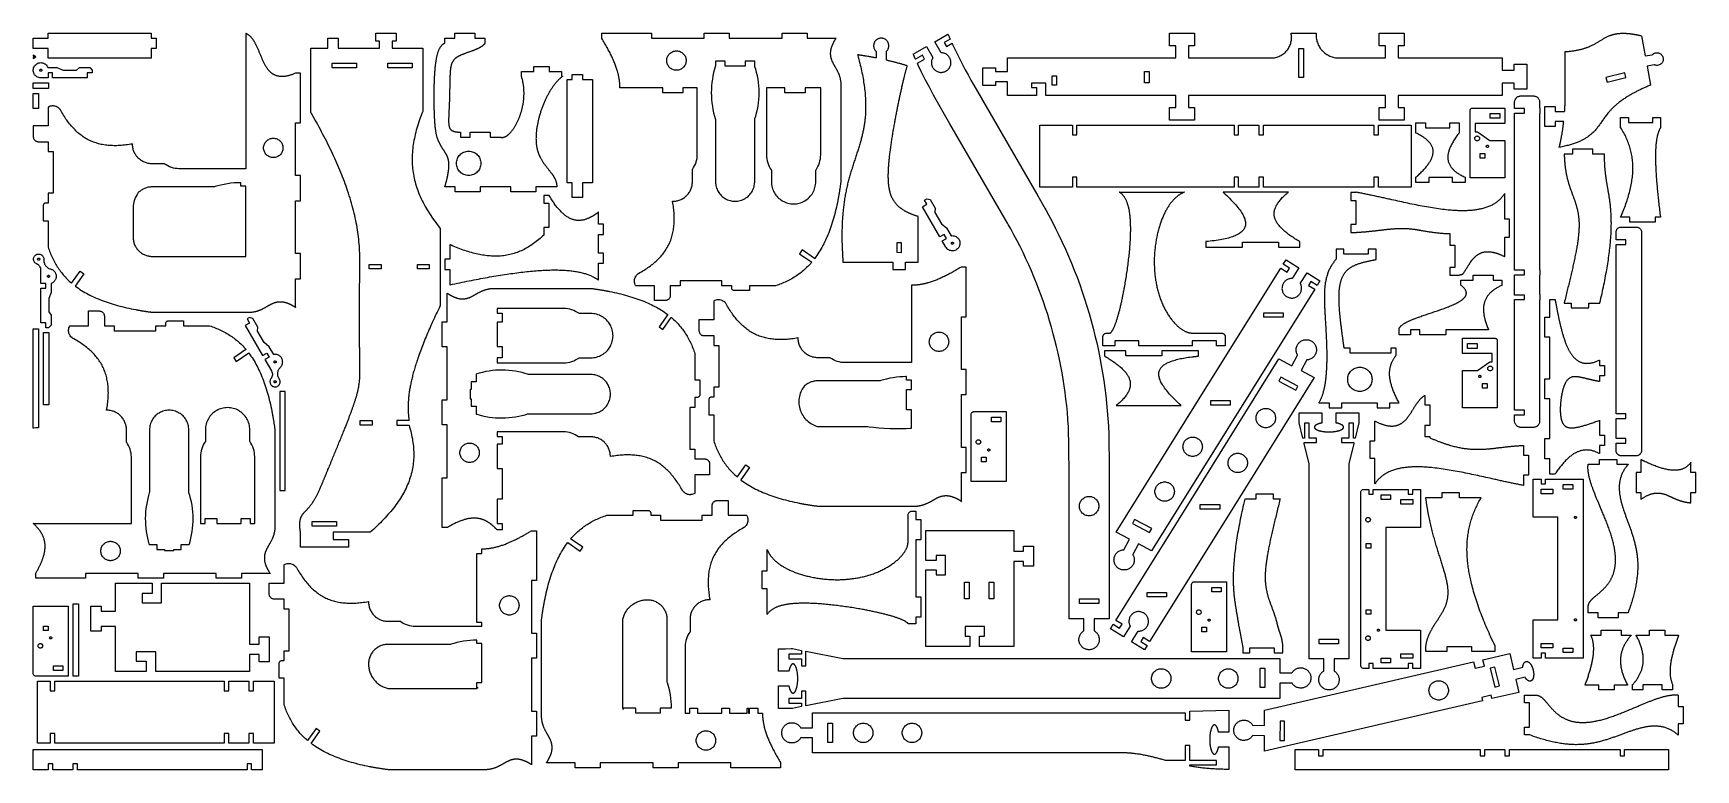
# Model space of a CAD drawing. Extents: x 0 to 673, y 0 to 298.
import ezdxf

# ---------------------------------------------------------------- set-up
doc = ezdxf.new("R2010")
doc.units = 0
doc.layers.get('0').update_dxf_attribs({"linetype": 'CONTINUOUS'})

msp = doc.modelspace()

# ---------------------------------------------------------------- linework, layer by layer
at = {"color": 0}
for points in [[(6, 296.014), (6, 298.014), (47.75, 298.014), (47.75, 296.014), (49.7501, 296.014), (49.7501, 291.864), (47.75, 291.864), (47.75, 287.867), (6, 287.867), (6, 291.864), (0, 291.864), (0, 296.014), (6, 296.014)], [(106.15, 187.075), (106.15, 198.696), (108.15, 198.696), (108.15, 208.846), (106.15, 208.846), (106.15, 230.251), (108.15, 230.251), (108.15, 240.401), (106.15, 240.401), (106.15, 261.731), (108.15, 261.731), (108.15, 281.833), (106.059, 281.833), (106.057, 281.832), (106.057, 281.832), (106.056, 281.831), (106.053, 281.831), (106.053, 281.829), (106.052, 281.829), (106.05, 281.828), (106.049, 281.828), (106.048, 281.828), (106.048, 281.828), (106.047, 281.828), (106.047, 281.826), (106.045, 281.826), (105.738, 281.694), (105.434, 281.569), (105.134, 281.451), (104.837, 281.339), (104.542, 281.235), (104.251, 281.136), (103.963, 281.046), (103.679, 280.961), (103.398, 280.885), (103.119, 280.814), (102.844, 280.75), (102.573, 280.694), (102.304, 280.644), (102.039, 280.601), (101.777, 280.567), (101.519, 280.537), (101.263, 280.517), (101.011, 280.501), (100.762, 280.494), (100.517, 280.493), (100.274, 280.5), (100.035, 280.514), (99.7997, 280.535), (99.5674, 280.563), (99.3383, 280.597), (99.1126, 280.639), (98.8904, 280.689), (98.6714, 280.744), (98.4557, 280.808), (98.2435, 280.879), (98.0781, 280.94), (97.9149, 281.006), (97.7538, 281.076), (97.5946, 281.151), (97.4376, 281.231), (97.2826, 281.315), (97.1297, 281.403), (96.9786, 281.496), (96.8297, 281.593), (96.6826, 281.694), (96.5376, 281.801), (96.3944, 281.911), (96.2532, 282.025), (96.1137, 282.144), (95.9763, 282.267), (95.8406, 282.394), (95.7067, 282.525), (95.5747, 282.66), (95.4444, 282.799), (95.316, 282.942), (95.1892, 283.089), (95.0642, 283.24), (94.941, 283.396), (94.8193, 283.554), (94.6994, 283.717), (94.5811, 283.883), (94.4644, 284.053), (94.3494, 284.228), (94.2361, 284.404), (94.1242, 284.586), (93.981, 284.826), (93.8404, 285.074), (93.7021, 285.325), (93.5661, 285.582), (93.4321, 285.844), (93.3001, 286.11), (93.1699, 286.381), (93.0411, 286.654), (92.914, 286.932), (92.7882, 287.213), (92.6638, 287.496), (92.5401, 287.782), (92.4175, 288.069), (92.2957, 288.358), (92.1743, 288.65), (92.0535, 288.942), (91.9331, 289.235), (91.8126, 289.529), (91.6922, 289.822), (91.5718, 290.117), (91.4511, 290.41), (91.3299, 290.703), (91.2081, 290.993), (91.0856, 291.283), (90.9622, 291.572), (90.8379, 291.858), (90.7124, 292.142), (90.5856, 292.422), (90.4572, 292.7), (90.3272, 292.975), (90.1954, 293.246), (90.1029, 293.431), (90.0094, 293.612), (89.9147, 293.793), (89.8189, 293.971), (89.7219, 294.146), (89.6238, 294.319), (89.5243, 294.489), (89.4235, 294.657), (89.3214, 294.822), (89.2181, 294.983), (89.1133, 295.143), (89.0071, 295.299), (88.8993, 295.451), (88.7901, 295.601), (88.6793, 295.749), (88.5669, 295.892), (88.4531, 296.032), (88.3375, 296.168), (88.2201, 296.301), (88.1013, 296.431), (87.9804, 296.556), (87.8578, 296.678), (87.7333, 296.796), (87.6071, 296.91), (87.4789, 297.019), (87.3487, 297.125), (87.2165, 297.228), (87.0824, 297.325), (86.9462, 297.418), (86.8079, 297.507), (86.7853, 297.521), (86.7625, 297.535), (86.7397, 297.549), (86.7169, 297.561), (86.694, 297.575), (86.6711, 297.589), (86.6482, 297.601), (86.6251, 297.615), (86.6021, 297.628), (86.5789, 297.642), (86.5558, 297.654), (86.5325, 297.667), (86.5092, 297.679), (86.4858, 297.692), (86.4625, 297.704), (86.439, 297.717), (86.4156, 297.729), (86.3919, 297.74), (86.3683, 297.753), (86.3447, 297.764), (86.321, 297.776), (86.2972, 297.787), (86.2735, 297.799), (86.2496, 297.811), (86.2257, 297.822), (86.2017, 297.833), (86.1776, 297.844), (86.1536, 297.856), (86.1294, 297.865), (86.1053, 297.876), (86.0814, 297.888), (86.0732, 297.89), (86.0706, 297.892), (86.0624, 297.894), (86.0597, 297.896), (86.0489, 297.901), (86.0461, 297.903), (86.0326, 297.908), (86.03, 297.91), (86.0272, 297.911), (86.0246, 297.911), (86.0056, 297.919), (86.0028, 297.921), (86.0001, 297.922), (86.0001, 243.19), (59.0751, 243.19), (58.8738, 243.19), (58.2699, 243.224), (57.474, 243.321), (56.691, 243.481), (55.9247, 243.704), (55.1788, 243.987), (54.4568, 244.331), (53.7626, 244.732), (53.2608, 245.069), (53.1001, 245.19), (48.0751, 245.19), (47.9761, 245.19), (47.6792, 245.2), (47.286, 245.229), (46.8963, 245.278), (46.5106, 245.346), (46.1296, 245.433), (45.754, 245.537), (45.3844, 245.661), (45.0215, 245.803), (44.666, 245.961), (44.3186, 246.138), (43.9799, 246.331), (43.6504, 246.54), (43.331, 246.767), (43.0222, 247.01), (42.7249, 247.269), (42.5092, 247.474), (42.4396, 247.543), (42.37, 247.614), (42.1682, 247.832), (41.9128, 248.132), (41.6735, 248.443), (41.4504, 248.765), (41.2442, 249.097), (41.0547, 249.438), (40.8825, 249.787), (40.7278, 250.144), (40.5908, 250.51), (40.4717, 250.881), (40.371, 251.257), (40.2888, 251.639), (40.2253, 252.025), (40.181, 252.415), (40.156, 252.81), (40.1494, 253.106), (40.1506, 253.206), (40.1476, 253.204), (40.1446, 253.204), (40.1417, 253.204), (40.1388, 253.203), (40.1358, 253.203), (40.1299, 253.201), (40.1269, 253.201), (40.1239, 253.2), (40.121, 253.2), (40.1181, 253.199), (40.115, 253.199), (40.1121, 253.199), (40.1092, 253.197), (40.1061, 253.197), (40.1032, 253.197), (40.1003, 253.196), (40.0972, 253.196), (40.0943, 253.194), (40.0914, 253.194), (40.0883, 253.194), (40.0854, 253.193), (40.0794, 253.192), (40.0765, 253.192), (40.0736, 253.192), (40.0707, 253.19), (40.0647, 253.19), (40.0618, 253.189), (39.414, 253.076), (38.7711, 252.974), (38.1329, 252.881), (37.4996, 252.799), (36.8711, 252.726), (36.2475, 252.664), (35.629, 252.612), (35.0156, 252.571), (34.4072, 252.54), (33.804, 252.521), (33.206, 252.513), (32.6132, 252.515), (32.0258, 252.529), (31.4439, 252.554), (30.8674, 252.59), (30.2963, 252.638), (29.7308, 252.697), (29.1708, 252.768), (28.6167, 252.851), (28.0682, 252.946), (27.5256, 253.054), (26.9887, 253.174), (26.4578, 253.304), (25.9328, 253.449), (25.4138, 253.606), (24.9008, 253.775), (24.394, 253.957), (23.8933, 254.153), (23.399, 254.361), (22.9108, 254.583), (22.4292, 254.818), (21.9694, 255.058), (21.5157, 255.31), (21.0676, 255.575), (20.6254, 255.851), (20.189, 256.142), (19.7581, 256.442), (19.3328, 256.756), (18.9132, 257.081), (18.4989, 257.417), (18.0901, 257.765), (17.6868, 258.125), (17.2888, 258.496), (16.896, 258.878), (16.5085, 259.271), (16.1261, 259.675), (15.7488, 260.09), (15.3767, 260.517), (15.0094, 260.953), (14.6472, 261.4), (14.29, 261.857), (13.9375, 262.325), (13.5898, 262.804), (13.2468, 263.292), (12.9086, 263.79), (12.575, 264.299), (12.246, 264.817), (11.9216, 265.343), (11.6015, 265.881), (11.2859, 266.428), (10.9747, 266.983), (10.9729, 266.986), (10.9116, 267.076), (10.7069, 267.329), (10.4059, 267.636), (10.0738, 267.906), (9.71431, 268.133), (9.33111, 268.319), (8.92796, 268.46), (8.50862, 268.554), (8.18506, 268.596), (8.07682, 268.6), (7.72553, 268.6), (7.61199, 268.594), (7.27274, 268.551), (6.831, 268.447), (6.40511, 268.29), (6.09771, 268.14), (6, 268.083), (6, 260.556), (0, 260.556), (0, 256.207), (0, 256.153), (0.01069, 255.994), (0.04215, 255.787), (0.09326, 255.589), (0.16303, 255.399), (0.25044, 255.217), (0.35438, 255.046), (0.4738, 254.886), (0.60775, 254.739), (0.7551, 254.606), (0.91482, 254.486), (1.08594, 254.382), (1.26731, 254.294), (1.45796, 254.225), (1.65679, 254.174), (1.86285, 254.142), (2.02197, 254.131), (2.07503, 254.131), (6, 254.131), (6, 250.131), (8, 250.131), (8, 233.281), (6, 233.281), (6, 229.281), (5.07503, 229.281), (5.02235, 229.281), (4.86431, 229.26), (4.66363, 229.2), (4.47857, 229.1), (4.35211, 229.004), (4.31489, 228.967), (4.27761, 228.929), (4.18061, 228.803), (4.08182, 228.618), (4.02083, 228.417), (4, 228.258), (4, 228.206), (4, 222.131), (6, 222.131), (6, 211.547), (6.00011, 211.547), (6.00028, 211.547), (6.00049, 211.546), (6.0006, 211.546), (6.00071, 211.546), (6.00087, 211.544), (6.00119, 211.544), (6.00131, 211.543), (6.00142, 211.543), (6.00157, 211.543), (6.0019, 211.542), (6.00201, 211.542), (6.00211, 211.54), (6.00228, 211.54), (6.00261, 211.539), (6.00271, 211.539), (6.00288, 211.539), (6.00319, 211.538), (6.00331, 211.538), (6.00342, 211.538), (6.00358, 211.536), (6.19233, 210.96), (6.38932, 210.389), (6.59467, 209.825), (6.80843, 209.265), (7.03054, 208.712), (7.26113, 208.167), (7.50028, 207.625), (7.74794, 207.09), (8.00424, 206.563), (8.26921, 206.04), (8.54286, 205.524), (8.82525, 205.014), (9.11649, 204.511), (9.41656, 204.014), (9.72547, 203.522), (10.0434, 203.039), (10.3703, 202.56), (10.7063, 202.089), (11.0513, 201.624), (11.4054, 201.165), (11.7688, 200.714), (12.1414, 200.268), (12.5233, 199.829), (12.9145, 199.397), (13.3151, 198.972), (13.7251, 198.554), (14.1446, 198.142), (14.5736, 197.737), (15.0122, 197.339), (15.4603, 196.947), (15.5232, 196.894), (18.9404, 201.794), (20.4579, 200.736), (16.9692, 195.733), (16.9711, 195.732), (16.9729, 195.731), (16.975, 195.729), (16.9768, 195.728), (16.9787, 195.726), (16.9807, 195.725), (16.9826, 195.724), (16.9846, 195.722), (16.9865, 195.721), (16.9903, 195.717), (16.9922, 195.715), (16.9942, 195.714), (16.9961, 195.712), (16.9981, 195.711), (17, 195.71), (17.0018, 195.708), (17.0038, 195.707), (17.0076, 195.704), (17.0096, 195.703), (17.0114, 195.701), (17.0133, 195.7), (17.0153, 195.699), (17.0172, 195.697), (17.0192, 195.696), (17.0211, 195.694), (17.0231, 195.693), (17.0249, 195.692), (17.0268, 195.69), (17.0287, 195.689), (17.6294, 195.246), (18.244, 194.813), (18.8722, 194.39), (19.514, 193.976), (20.1693, 193.574), (20.8378, 193.179), (21.5194, 192.794), (22.2143, 192.419), (22.9219, 192.054), (23.6424, 191.697), (24.3756, 191.35), (25.1212, 191.013), (25.8792, 190.683), (26.6496, 190.362), (27.4321, 190.05), (28.2265, 189.747), (29.0329, 189.453), (29.8511, 189.167), (30.6808, 188.889), (31.5221, 188.619), (32.3747, 188.357), (33.2386, 188.104), (34.1136, 187.858), (34.9996, 187.622), (35.8964, 187.392), (36.804, 187.171), (37.7221, 186.956), (38.6508, 186.749), (39.5897, 186.55), (40.5389, 186.358), (41.4982, 186.174), (41.71, 186.133), (41.9224, 186.094), (42.1351, 186.056), (42.3483, 186.017), (42.5621, 185.979), (42.7764, 185.942), (42.9911, 185.904), (43.2064, 185.867), (43.4221, 185.831), (43.6383, 185.794), (43.8551, 185.758), (44.0722, 185.722), (44.29, 185.688), (44.5082, 185.651), (44.7268, 185.618), (44.946, 185.583), (45.1657, 185.55), (45.3858, 185.515), (45.6064, 185.483), (45.8276, 185.45), (46.0492, 185.418), (46.2713, 185.385), (46.4938, 185.353), (46.7169, 185.322), (46.9404, 185.29), (47.1644, 185.26), (47.389, 185.231), (47.614, 185.2), (47.8396, 185.171), (48.0654, 185.14), (48.0657, 185.14), (48.0658, 185.14), (48.066, 185.14), (48.0661, 185.14), (48.0665, 185.14), (48.0667, 185.14), (48.0669, 185.14), (48.0671, 185.14), (48.0672, 185.14), (48.0674, 185.14), (48.0678, 185.14), (48.0679, 185.14), (48.0682, 185.14), (48.0683, 185.14), (48.0685, 185.14), (48.0687, 185.14), (48.069, 185.14), (48.0692, 185.14), (48.0694, 185.14), (48.0696, 185.14), (48.0697, 185.14), (48.07, 185.14), (86.0729, 185.14), (86.3172, 185.128), (86.5586, 185.118), (86.7967, 185.114), (87.0318, 185.112), (87.2636, 185.115), (87.4926, 185.122), (87.7185, 185.133), (87.9415, 185.147), (88.1615, 185.165), (88.3788, 185.186), (88.5932, 185.211), (88.8047, 185.239), (89.0135, 185.271), (89.2196, 185.304), (89.4229, 185.342), (89.6238, 185.382), (89.8219, 185.426), (90.0175, 185.472), (90.2106, 185.521), (90.4011, 185.572), (90.5892, 185.626), (90.7749, 185.683), (90.9582, 185.743), (91.1392, 185.804), (91.3179, 185.868), (91.4943, 185.935), (91.6686, 186.003), (91.8406, 186.072), (92.0104, 186.144), (92.1783, 186.219), (92.3615, 186.303), (92.5425, 186.388), (92.7214, 186.475), (92.8982, 186.563), (93.0729, 186.653), (93.2458, 186.742), (93.4169, 186.833), (93.5863, 186.925), (93.7539, 187.017), (93.92, 187.11), (94.0846, 187.201), (94.2478, 187.294), (94.4096, 187.386), (94.5701, 187.478), (94.7294, 187.569), (94.8878, 187.661), (95.0451, 187.751), (95.2014, 187.84), (95.3569, 187.928), (95.5117, 188.015), (95.6658, 188.1), (95.8192, 188.185), (95.9722, 188.267), (96.1247, 188.346), (96.2768, 188.424), (96.4288, 188.5), (96.5804, 188.574), (96.7319, 188.644), (96.8835, 188.712), (97.0351, 188.778), (97.1868, 188.839), (97.3381, 188.899), (97.4896, 188.954), (97.6412, 189.006), (97.7933, 189.056), (97.9457, 189.101), (98.0983, 189.144), (98.2514, 189.183), (98.4049, 189.219), (98.5588, 189.253), (98.7132, 189.282), (98.8681, 189.308), (99.0235, 189.332), (99.1794, 189.35), (99.336, 189.367), (99.4931, 189.379), (99.6508, 189.388), (99.8093, 189.393), (99.9683, 189.394), (100.128, 189.393), (100.289, 189.388), (100.45, 189.378), (100.612, 189.365), (100.775, 189.349), (100.939, 189.328), (101.103, 189.304), (101.269, 189.276), (101.435, 189.244), (101.603, 189.208), (101.771, 189.169), (101.94, 189.126), (102.069, 189.09), (102.199, 189.053), (102.329, 189.014), (102.459, 188.972), (102.59, 188.928), (102.722, 188.882), (102.854, 188.833), (102.986, 188.783), (103.119, 188.731), (103.253, 188.676), (103.387, 188.621), (103.522, 188.561), (103.657, 188.501), (103.793, 188.438), (103.929, 188.374), (104.066, 188.306), (104.203, 188.237), (104.341, 188.167), (104.479, 188.093), (104.618, 188.018), (104.757, 187.94), (104.897, 187.861), (105.037, 187.779), (105.178, 187.696), (105.319, 187.611), (105.461, 187.524), (105.603, 187.433), (105.746, 187.342), (105.89, 187.249), (106.033, 187.153), (106.15, 187.075)], [(152.05, 141.26), (147.036, 141.26), (147.036, 139.41), (152.015, 139.41), (152.018, 139.406), (152.018, 139.404), (152.018, 139.4), (152.021, 139.397), (152.021, 139.396), (152.021, 139.392), (152.022, 139.389), (152.022, 139.386), (152.025, 139.385), (152.025, 139.383), (152.025, 139.379), (152.026, 139.378), (152.026, 139.374), (152.029, 139.372), (152.029, 139.371), (152.029, 139.367), (152.029, 139.365), (152.032, 139.364), (152.032, 139.362), (152.032, 139.357), (152.033, 139.354), (152.268, 138.577), (152.489, 137.799), (152.693, 137.022), (152.882, 136.249), (153.057, 135.477), (153.218, 134.707), (153.361, 133.938), (153.489, 133.171), (153.6, 132.406), (153.696, 131.643), (153.775, 130.882), (153.839, 130.122), (153.886, 129.366), (153.915, 128.61), (153.929, 127.856), (153.926, 127.104), (153.907, 126.356), (153.868, 125.607), (153.814, 124.863), (153.739, 124.118), (153.65, 123.378), (153.54, 122.638), (153.415, 121.9), (153.271, 121.166), (153.107, 120.432), (152.926, 119.702), (152.726, 118.974), (152.508, 118.247), (152.271, 117.522), (152.015, 116.8), (151.739, 116.081), (151.457, 115.388), (151.154, 114.696), (150.833, 114.007), (150.497, 113.32), (150.143, 112.634), (149.772, 111.952), (149.386, 111.27), (148.982, 110.591), (148.561, 109.913), (148.126, 109.238), (147.675, 108.564), (147.207, 107.893), (146.722, 107.224), (146.225, 106.556), (145.708, 105.889), (145.179, 105.225), (144.636, 104.563), (144.076, 103.903), (143.504, 103.243), (142.915, 102.586), (142.314, 101.931), (141.697, 101.277), (141.068, 100.625), (140.425, 99.9746), (139.768, 99.3246), (139.097, 98.6776), (138.414, 98.0315), (137.718, 97.3886), (137.01, 96.7456), (136.289, 96.1036), (136.288, 96.1036), (136.288, 96.1026), (136.287, 96.1026), (136.287, 96.1015), (136.285, 96.1015), (136.285, 96.0996), (136.283, 96.0996), (136.282, 96.0986), (136.282, 96.0986), (136.282, 96.0975), (136.279, 96.0975), (136.279, 96.0956), (136.278, 96.0946), (136.277, 96.0946), (136.277, 96.0925), (136.275, 96.0925), (136.274, 96.0917), (136.273, 96.0906), (136.272, 96.0886), (136.27, 96.0875), (136.268, 96.0875), (136.268, 96.0856), (121.343, 96.0856), (121.343, 93.2356), (127.489, 93.2356), (127.489, 90.0856), (108.108, 90.0856), (108.108, 96.1536), (108.085, 96.2996), (108.064, 96.4446), (108.042, 96.5875), (108.022, 96.7286), (108.003, 96.8696), (107.985, 97.0086), (107.968, 97.1456), (107.951, 97.2815), (107.936, 97.4165), (107.922, 97.5496), (107.908, 97.6836), (107.896, 97.8136), (107.885, 97.9446), (107.875, 98.0715), (107.865, 98.1996), (107.857, 98.3267), (107.85, 98.4496), (107.843, 98.5736), (107.839, 98.6957), (107.835, 98.8165), (107.831, 98.9356), (107.829, 99.0536), (107.828, 99.1726), (107.828, 99.4017), (107.831, 99.5156), (107.833, 99.6265), (107.836, 99.7376), (107.843, 99.8457), (107.848, 99.9536), (107.857, 100.093), (107.868, 100.229), (107.883, 100.364), (107.896, 100.495), (107.914, 100.625), (107.932, 100.753), (107.953, 100.878), (107.975, 101), (108, 101.122), (108.025, 101.241), (108.054, 101.359), (108.083, 101.474), (108.115, 101.587), (108.149, 101.699), (108.185, 101.81), (108.223, 101.918), (108.261, 102.025), (108.303, 102.131), (108.346, 102.234), (108.39, 102.336), (108.438, 102.438), (108.486, 102.538), (108.536, 102.636), (108.589, 102.732), (108.643, 102.829), (108.699, 102.924), (108.758, 103.017), (108.817, 103.11), (108.879, 103.202), (108.943, 103.293), (109.008, 103.384), (109.086, 103.486), (109.168, 103.589), (109.251, 103.691), (109.336, 103.793), (109.425, 103.895), (109.515, 103.996), (109.607, 104.099), (109.703, 104.202), (109.8, 104.304), (109.899, 104.41), (110, 104.516), (110.104, 104.624), (110.21, 104.734), (110.318, 104.846), (110.428, 104.961), (110.539, 105.078), (110.653, 105.199), (110.77, 105.322), (110.888, 105.449), (111.008, 105.579), (111.129, 105.712), (111.253, 105.852), (111.379, 105.995), (111.508, 106.142), (111.636, 106.295), (111.767, 106.453), (111.9, 106.616), (112.035, 106.785), (112.171, 106.96), (112.31, 107.141), (112.45, 107.328), (112.565, 107.486), (112.683, 107.65), (112.801, 107.82), (112.921, 107.993), (113.042, 108.173), (113.163, 108.356), (113.285, 108.546), (113.408, 108.742), (113.533, 108.942), (113.66, 109.149), (113.787, 109.361), (113.914, 109.579), (114.042, 109.803), (114.172, 110.034), (114.303, 110.27), (114.433, 110.511), (114.568, 110.76), (114.7, 111.016), (114.835, 111.277), (114.97, 111.545), (115.107, 111.82), (115.244, 112.1), (115.383, 112.388), (115.521, 112.684), (115.662, 112.985), (115.803, 113.293), (115.944, 113.61), (116.086, 113.934), (116.231, 114.264), (116.375, 114.602), (116.52, 114.947), (116.621, 115.188), (116.722, 115.431), (116.822, 115.673), (116.925, 115.917), (117.026, 116.161), (117.129, 116.407), (117.232, 116.653), (117.335, 116.9), (117.438, 117.147), (117.54, 117.396), (117.645, 117.646), (117.749, 117.895), (117.853, 118.146), (117.958, 118.396), (118.062, 118.647), (118.167, 118.9), (118.273, 119.153), (118.377, 119.406), (118.482, 119.66), (118.588, 119.914), (118.694, 120.168), (118.8, 120.424), (118.907, 120.678), (119.013, 120.934), (119.118, 121.191), (119.225, 121.446), (119.438, 121.96), (119.544, 122.217), (119.651, 122.474), (119.879, 123.024), (120.107, 123.572), (120.333, 124.122), (120.562, 124.673), (120.789, 125.221), (121.015, 125.771), (121.243, 126.32), (121.468, 126.867), (121.693, 127.413), (121.918, 127.959), (122.142, 128.502), (122.364, 129.043), (122.586, 129.584), (122.807, 130.121), (123.027, 130.657), (123.244, 131.191), (123.461, 131.721), (123.676, 132.249), (123.89, 132.772), (124.101, 133.295), (124.313, 133.811), (124.521, 134.325), (124.726, 134.835), (124.932, 135.342), (125.133, 135.843), (125.333, 136.341), (125.532, 136.832), (125.725, 137.32), (125.918, 137.802), (126.108, 138.278), (126.254, 138.646), (126.398, 139.01), (126.54, 139.369), (126.682, 139.726), (126.819, 140.079), (126.958, 140.429), (127.093, 140.775), (127.226, 141.118), (127.358, 141.457), (127.488, 141.793), (127.618, 142.125), (127.743, 142.454), (127.868, 142.779), (127.99, 143.101), (128.111, 143.419), (128.231, 143.735), (128.347, 144.046), (128.463, 144.353), (128.576, 144.657), (128.688, 144.958), (128.797, 145.254), (128.904, 145.549), (129.01, 145.837), (129.113, 146.124), (129.215, 146.407), (129.314, 146.685), (129.412, 146.961), (129.508, 147.232), (129.6, 147.5), (129.693, 147.764), (129.789, 148.049), (129.883, 148.328), (129.976, 148.603), (130.068, 148.875), (130.154, 149.143), (130.239, 149.406), (130.322, 149.667), (130.403, 149.922), (130.483, 150.175), (130.558, 150.425), (130.633, 150.671), (130.704, 150.914), (130.774, 151.154), (130.84, 151.39), (130.907, 151.625), (130.971, 151.856), (131.032, 152.083), (131.09, 152.31), (131.148, 152.532), (131.203, 152.753), (131.256, 152.972), (131.307, 153.188), (131.358, 153.403), (131.404, 153.614), (131.45, 153.825), (131.494, 154.033), (131.538, 154.24), (131.578, 154.444), (131.618, 154.649), (131.653, 154.851), (131.689, 155.051), (131.731, 155.306), (131.772, 155.558), (131.846, 156.063), (131.878, 156.313), (131.938, 156.813), (131.964, 157.063), (131.989, 157.314), (132.011, 157.565), (132.032, 157.817), (132.052, 158.069), (132.069, 158.324), (132.085, 158.579), (132.099, 158.836), (132.111, 159.094), (132.123, 159.356), (132.133, 159.618), (132.14, 159.885), (132.148, 160.153), (132.154, 160.424), (132.158, 160.699), (132.163, 160.976), (132.165, 161.258), (132.167, 161.543), (132.168, 161.832), (132.168, 162.424), (132.167, 162.726), (132.164, 163.035), (132.163, 163.326), (132.16, 163.622), (132.157, 163.924), (132.154, 164.228), (132.15, 164.538), (132.147, 164.853), (132.142, 165.172), (132.136, 165.496), (132.133, 165.825), (132.127, 166.158), (132.122, 166.497), (132.115, 166.842), (132.11, 167.192), (132.103, 167.546), (132.097, 167.906), (132.093, 168.271), (132.085, 168.642), (132.078, 169.017), (132.072, 169.399), (132.065, 169.786), (132.06, 170.178), (132.053, 170.576), (132.046, 170.981), (132.04, 171.392), (132.035, 171.807), (132.028, 172.229), (132.023, 172.657), (132.017, 173.092), (132.011, 173.532), (132.006, 173.978), (131.999, 174.636), (131.993, 175.307), (131.986, 175.99), (131.983, 176.688), (131.976, 177.399), (131.972, 178.122), (131.971, 178.86), (131.968, 179.611), (131.964, 180.375), (131.963, 181.151), (131.963, 183.563), (131.964, 184.393), (131.965, 185.237), (131.968, 186.094), (131.972, 186.965), (131.976, 187.849), (131.983, 188.746), (131.988, 189.657), (131.994, 190.581), (132.002, 191.518), (132.01, 192.469), (132.018, 193.433), (132.029, 194.411), (132.039, 195.403), (132.05, 196.407), (132.063, 197.425), (132.076, 198.457), (132.09, 199.503), (132.106, 200.561), (132.106, 200.579), (132.136, 200.639), (132.136, 204.576), (132.148, 205.474), (132.149, 206.375), (132.139, 207.279), (132.118, 208.188), (132.088, 209.1), (132.046, 210.017), (131.993, 210.938), (131.929, 211.862), (131.854, 212.792), (131.768, 213.724), (131.671, 214.661), (131.562, 215.603), (131.443, 216.549), (131.31, 217.497), (131.165, 218.451), (131.01, 219.41), (130.843, 220.374), (130.664, 221.34), (130.472, 222.313), (130.268, 223.288), (130.053, 224.269), (129.824, 225.254), (129.583, 226.244), (129.329, 227.239), (129.064, 228.237), (128.785, 229.242), (128.493, 230.25), (128.188, 231.264), (127.869, 232.282), (127.539, 233.304), (127.194, 234.332), (126.881, 235.243), (126.557, 236.157), (126.224, 237.075), (125.883, 237.997), (125.529, 238.921), (125.168, 239.85), (124.797, 240.782), (124.418, 241.717), (124.029, 242.654), (123.633, 243.596), (123.225, 244.542), (122.81, 245.489), (122.386, 246.442), (121.954, 247.396), (121.514, 248.353), (121.065, 249.314), (120.608, 250.275), (120.145, 251.243), (119.671, 252.211), (119.19, 253.185), (118.701, 254.16), (118.206, 255.136), (117.701, 256.118), (117.19, 257.1), (116.672, 258.086), (116.146, 259.075), (115.614, 260.068), (115.074, 261.061), (114.526, 262.057), (113.974, 263.057), (113.413, 264.06), (113.378, 264.121), (113.343, 264.185), (113.308, 264.246), (113.271, 264.31), (113.236, 264.371), (113.201, 264.435), (113.165, 264.496), (113.095, 264.621), (113.024, 264.746), (112.953, 264.871), (112.918, 264.935), (112.883, 264.996), (112.811, 265.124), (112.775, 265.185), (112.739, 265.249), (112.704, 265.31), (112.668, 265.374), (112.633, 265.435), (112.596, 265.499), (112.561, 265.561), (112.525, 265.625), (112.489, 265.686), (112.453, 265.75), (112.383, 265.875), (112.346, 265.939), (112.345, 265.939), (112.343, 265.942), (112.343, 265.943), (112.343, 265.943), (112.343, 265.946), (112.34, 265.946), (112.34, 265.947), (112.339, 265.947), (112.339, 265.95), (112.338, 265.95), (112.338, 265.953), (112.336, 265.953), (112.336, 292.014), (119.203, 292.014), (119.203, 296.014), (123.353, 296.014), (123.353, 292.014), (140.1, 292.014), (140.1, 294.864), (138.599, 294.864), (138.599, 298.014), (146.75, 298.014), (146.75, 294.864), (145.25, 294.864), (145.25, 292.014), (157.571, 292.014), (157.571, 266.386), (157.569, 266.386), (157.569, 266.385), (157.568, 266.385), (157.568, 266.379), (157.568, 266.379), (157.568, 266.378), (157.565, 266.378), (157.565, 266.375), (157.221, 265.522), (156.89, 264.671), (156.572, 263.822), (156.268, 262.978), (155.979, 262.132), (155.701, 261.289), (155.439, 260.447), (155.19, 259.61), (154.957, 258.772), (154.739, 257.939), (154.532, 257.107), (154.343, 256.275), (154.168, 255.447), (154.008, 254.622), (153.865, 253.8), (153.736, 252.978), (153.625, 252.16), (153.526, 251.342), (153.446, 250.528), (153.382, 249.717), (153.333, 248.907), (153.301, 248.1), (153.286, 247.296), (153.289, 246.493), (153.308, 245.692), (153.346, 244.896), (153.4, 244.1), (153.471, 243.31), (153.561, 242.518), (153.668, 241.732), (153.793, 240.947), (153.936, 240.164), (154.096, 239.385), (154.275, 238.61), (154.471, 237.835), (154.683, 237.064), (154.914, 236.292), (155.161, 235.525), (155.425, 234.76), (155.704, 233.997), (156.001, 233.239), (156.315, 232.479), (156.646, 231.725), (156.989, 230.971), (157.35, 230.221), (157.726, 229.471), (158.118, 228.725), (158.525, 227.979), (158.947, 227.237), (159.383, 226.497), (159.836, 225.758), (160.301, 225.022), (160.782, 224.289), (161.276, 223.556), (161.786, 222.826), (162.308, 222.097), (162.846, 221.372), (163.396, 220.647), (163.957, 219.925), (164.533, 219.204), (164.55, 219.183), (164.55, 187.644), (164.55, 187.643), (164.55, 187.642), (164.547, 187.642), (164.547, 187.639), (164.546, 187.639), (164.546, 187.636), (164.544, 187.636), (164.544, 187.633), (164.543, 187.632), (164.543, 187.631), (164.154, 186.826), (163.771, 186.025), (163.39, 185.226), (163.015, 184.433), (162.646, 183.642), (162.282, 182.856), (161.921, 182.072), (161.565, 181.293), (161.215, 180.518), (160.872, 179.747), (160.532, 178.979), (160.197, 178.217), (159.869, 177.457), (159.546, 176.703), (159.229, 175.951), (158.915, 175.206), (158.608, 174.462), (158.307, 173.725), (158.014, 172.992), (157.722, 172.261), (157.439, 171.538), (157.161, 170.817), (156.889, 170.101), (156.625, 169.39), (156.364, 168.685), (156.111, 167.982), (155.864, 167.286), (155.622, 166.593), (155.389, 165.907), (155.161, 165.224), (154.986, 164.692), (154.815, 164.161), (154.65, 163.635), (154.489, 163.112), (154.332, 162.593), (154.179, 162.076), (154.032, 161.564), (153.886, 161.054), (153.747, 160.549), (153.614, 160.046), (153.482, 159.546), (153.357, 159.05), (153.233, 158.558), (153.118, 158.069), (153.004, 157.583), (152.896, 157.101), (152.793, 156.622), (152.693, 156.147), (152.6, 155.675), (152.508, 155.207), (152.422, 154.742), (152.343, 154.281), (152.264, 153.822), (152.193, 153.368), (152.125, 152.917), (152.064, 152.469), (152.004, 152.025), (151.95, 151.585), (151.901, 151.147), (151.857, 150.714), (151.818, 150.283), (151.789, 149.958), (151.764, 149.636), (151.743, 149.315), (151.721, 148.996), (151.704, 148.679), (151.689, 148.364), (151.675, 148.051), (151.665, 147.74), (151.657, 147.431), (151.651, 147.122), (151.65, 146.817), (151.647, 146.513), (151.65, 146.21), (151.654, 145.91), (151.661, 145.611), (151.668, 145.315), (151.679, 145.019), (151.693, 144.726), (151.711, 144.435), (151.729, 144.146), (151.747, 143.858), (151.771, 143.572), (151.796, 143.288), (151.825, 143.004), (151.854, 142.724), (151.886, 142.444), (151.918, 142.168), (151.957, 141.892), (151.994, 141.618), (152.036, 141.346), (152.05, 141.26)], [(182.683, 293.897), (182.665, 293.872), (182.647, 293.846), (182.631, 293.821), (182.594, 293.769), (182.574, 293.744), (182.556, 293.719), (182.538, 293.694), (182.518, 293.669), (182.497, 293.643), (182.476, 293.619), (182.456, 293.594), (182.433, 293.569), (182.413, 293.544), (182.393, 293.519), (182.369, 293.494), (182.349, 293.471), (182.326, 293.446), (182.301, 293.422), (182.281, 293.397), (182.256, 293.374), (182.233, 293.349), (182.208, 293.325), (182.158, 293.276), (182.133, 293.253), (182.108, 293.229), (182.058, 293.182), (182.031, 293.158), (181.926, 293.068), (181.819, 292.978), (181.706, 292.889), (181.59, 292.801), (181.468, 292.715), (181.343, 292.629), (181.212, 292.544), (181.081, 292.461), (180.942, 292.379), (180.801, 292.296), (180.658, 292.215), (180.511, 292.135), (180.361, 292.056), (180.206, 291.976), (180.05, 291.899), (179.89, 291.822), (179.728, 291.746), (179.563, 291.669), (179.396, 291.594), (179.226, 291.519), (179.054, 291.446), (178.881, 291.374), (178.706, 291.3), (178.526, 291.229), (178.347, 291.157), (178.165, 291.086), (177.983, 291.015), (177.8, 290.946), (177.615, 290.876), (177.428, 290.807), (177.231, 290.735), (177.032, 290.662), (176.833, 290.59), (176.635, 290.519), (176.436, 290.449), (176.237, 290.378), (176.039, 290.307), (175.84, 290.236), (175.643, 290.165), (175.446, 290.094), (175.25, 290.024), (175.056, 289.953), (174.862, 289.882), (174.669, 289.811), (174.478, 289.74), (174.289, 289.668), (174.101, 289.596), (173.915, 289.524), (173.733, 289.45), (173.551, 289.376), (173.372, 289.303), (173.197, 289.228), (173.024, 289.153), (172.854, 289.078), (172.686, 289), (172.522, 288.922), (172.361, 288.844), (172.204, 288.765), (172.051, 288.685), (171.901, 288.603), (171.776, 288.532), (171.656, 288.461), (171.536, 288.389), (171.419, 288.317), (171.307, 288.242), (171.197, 288.167), (171.09, 288.09), (170.987, 288.013), (170.886, 287.935), (170.788, 287.854), (170.69, 287.772), (170.597, 287.69), (170.508, 287.606), (170.421, 287.519), (170.336, 287.432), (170.253, 287.343), (170.174, 287.253), (170.097, 287.16), (170.022, 287.067), (169.95, 286.971), (169.881, 286.872), (169.813, 286.772), (169.747, 286.671), (169.686, 286.567), (169.626, 286.461), (169.568, 286.353), (169.513, 286.243), (169.46, 286.131), (169.408, 286.015), (169.36, 285.899), (169.314, 285.779), (169.265, 285.644), (169.218, 285.506), (169.174, 285.365), (169.131, 285.221), (169.09, 285.074), (169.051, 284.922), (169.015, 284.769), (168.981, 284.612), (168.947, 284.453), (168.917, 284.29), (168.888, 284.125), (168.86, 283.956), (168.833, 283.783), (168.808, 283.61), (168.786, 283.432), (168.764, 283.251), (168.743, 283.068), (168.724, 282.882), (168.706, 282.693), (168.689, 282.501), (168.672, 282.307), (168.658, 282.108), (168.644, 281.908), (168.631, 281.706), (168.619, 281.5), (168.608, 281.292), (168.597, 281.081), (168.587, 280.868), (168.579, 280.651), (168.569, 280.432), (168.56, 280.156), (168.55, 279.874), (168.542, 279.589), (168.533, 279.301), (168.525, 279.01), (168.518, 278.715), (168.511, 278.418), (168.506, 278.118), (168.497, 277.817), (168.493, 277.511), (168.487, 277.204), (168.481, 276.894), (168.476, 276.583), (168.471, 276.271), (168.465, 275.957), (168.46, 275.64), (168.456, 275.324), (168.45, 275.006), (168.444, 274.688), (168.439, 274.368), (168.433, 274.047), (168.426, 273.726), (168.421, 273.406), (168.414, 273.085), (168.407, 272.764), (168.399, 272.443), (168.39, 272.124), (168.383, 271.804), (168.374, 271.485), (168.364, 271.167), (168.356, 270.879), (168.344, 270.593), (168.333, 270.308), (168.322, 270.025), (168.313, 269.743), (168.301, 269.463), (168.289, 269.185), (168.276, 268.907), (168.265, 268.632), (168.251, 268.36), (168.24, 268.089), (168.226, 267.821), (168.215, 267.556), (168.201, 267.292), (168.19, 267.031), (168.176, 266.772), (168.165, 266.517), (168.153, 266.264), (168.142, 266.015), (168.131, 265.768), (168.119, 265.525), (168.108, 265.285), (168.099, 265.047), (168.089, 264.814), (168.081, 264.585), (168.072, 264.358), (168.065, 264.136), (168.057, 263.917), (168.051, 263.703), (168.046, 263.492), (168.04, 263.292), (168.038, 263.096), (168.035, 262.904), (168.033, 262.715), (168.033, 262.532), (168.036, 262.351), (168.039, 262.175), (168.044, 262.003), (168.05, 261.835), (168.058, 261.669), (168.069, 261.51), (168.081, 261.353), (168.094, 261.2), (168.112, 261.051), (168.131, 260.907), (168.151, 260.765), (168.176, 260.629), (168.203, 260.496), (168.233, 260.367), (168.265, 260.24), (168.3, 260.118), (168.337, 260), (168.381, 259.886), (168.424, 259.776), (168.472, 259.669), (168.524, 259.567), (168.579, 259.468), (168.638, 259.372), (168.7, 259.281), (168.767, 259.193), (168.837, 259.108), (168.906, 259.033), (168.979, 258.963), (169.056, 258.893), (169.136, 258.826), (169.221, 258.763), (169.31, 258.701), (169.403, 258.644), (169.5, 258.588), (169.601, 258.535), (169.707, 258.485), (169.817, 258.438), (169.932, 258.392), (170.051, 258.35), (170.175, 258.31), (170.303, 258.272), (170.436, 258.237), (170.574, 258.206), (170.717, 258.176), (170.864, 258.149), (171.015, 258.125), (171.172, 258.103), (171.336, 258.083), (171.503, 258.065), (171.675, 258.051), (171.853, 258.039), (172.036, 258.029), (172.224, 258.022), (172.417, 258.017), (172.615, 258.014), (172.819, 258.014), (172.828, 258.014), (172.831, 258.014), (172.893, 258.014), (172.894, 258.014), (172.894, 256.014), (176.744, 256.014), (176.744, 258.014), (184.894, 258.014), (184.894, 256.014), (188.833, 256.014), (188.833, 256.013), (188.836, 256.013), (188.836, 256.013), (188.837, 256.013), (188.837, 256.011), (188.84, 256.011), (188.84, 256.011), (188.843, 256.011), (188.843, 256.01), (188.844, 256.01), (188.844, 256.01), (188.947, 255.975), (189.051, 255.946), (189.154, 255.922), (189.256, 255.901), (189.361, 255.886), (189.465, 255.875), (189.569, 255.868), (189.674, 255.865), (189.779, 255.868), (189.883, 255.875), (189.99, 255.885), (190.097, 255.9), (190.201, 255.919), (190.308, 255.943), (190.415, 255.971), (190.524, 256.003), (190.631, 256.039), (190.737, 256.079), (190.847, 256.124), (190.954, 256.172), (191.063, 256.225), (191.169, 256.281), (191.281, 256.342), (191.388, 256.406), (191.497, 256.474), (191.606, 256.546), (191.715, 256.622), (191.824, 256.701), (191.933, 256.785), (192.044, 256.872), (192.204, 257.007), (192.365, 257.149), (192.524, 257.297), (192.683, 257.454), (192.843, 257.617), (193.001, 257.786), (193.158, 257.963), (193.315, 258.144), (193.469, 258.333), (193.624, 258.526), (193.779, 258.726), (193.931, 258.932), (194.083, 259.143), (194.233, 259.358), (194.381, 259.578), (194.529, 259.804), (194.674, 260.033), (194.817, 260.267), (194.961, 260.504), (195.099, 260.746), (195.237, 260.992), (195.374, 261.24), (195.508, 261.493), (195.64, 261.747), (195.769, 262.006), (195.897, 262.265), (196.022, 262.529), (196.143, 262.794), (196.263, 263.061), (196.379, 263.331), (196.483, 263.581), (196.586, 263.831), (196.686, 264.083), (196.783, 264.335), (196.876, 264.589), (196.969, 264.844), (197.058, 265.1), (197.147, 265.356), (197.231, 265.612), (197.313, 265.869), (197.393, 266.128), (197.469, 266.386), (197.542, 266.646), (197.615, 266.906), (197.683, 267.165), (197.749, 267.425), (197.813, 267.685), (197.874, 267.946), (197.933, 268.206), (197.987, 268.465), (198.04, 268.726), (198.09, 268.986), (198.14, 269.246), (198.183, 269.506), (198.226, 269.764), (198.265, 270.024), (198.304, 270.282), (198.337, 270.539), (198.369, 270.796), (198.399, 271.053), (198.424, 271.308), (198.454, 271.633), (198.479, 271.957), (198.499, 272.278), (198.515, 272.599), (198.529, 272.919), (198.538, 273.237), (198.54, 273.556), (198.54, 273.871), (198.538, 274.186), (198.531, 274.5), (198.518, 274.813), (198.501, 275.124), (198.481, 275.433), (198.458, 275.742), (198.431, 276.049), (198.399, 276.356), (198.362, 276.66), (198.322, 276.964), (198.279, 277.265), (198.231, 277.567), (198.181, 277.865), (198.124, 278.164), (198.065, 278.46), (198.004, 278.756), (197.938, 279.05), (197.865, 279.342), (197.792, 279.633), (197.715, 279.922), (197.633, 280.211), (197.549, 280.497), (197.549, 280.503), (197.547, 280.503), (197.547, 280.507), (197.544, 280.507), (197.544, 282.594), (202.544, 282.594), (202.544, 284.597), (208.694, 284.597), (208.694, 282.594), (213.694, 282.594), (213.694, 280.594), (214.101, 280.594), (214.094, 280.59), (214.079, 280.576), (214.074, 280.572), (214.056, 280.56), (214.051, 280.556), (214.036, 280.542), (214.031, 280.537), (214.024, 280.533), (214.019, 280.529), (214.013, 280.524), (214.008, 280.519), (213.993, 280.506), (213.987, 280.501), (213.969, 280.489), (213.965, 280.483), (213.949, 280.471), (213.942, 280.467), (213.938, 280.461), (213.744, 280.301), (213.551, 280.138), (213.361, 279.968), (213.169, 279.796), (212.981, 279.618), (212.792, 279.438), (212.606, 279.251), (212.419, 279.061), (212.233, 278.868), (212.049, 278.669), (211.865, 278.467), (211.681, 278.26), (211.501, 278.05), (211.319, 277.835), (211.14, 277.615), (210.962, 277.392), (210.783, 277.164), (210.608, 276.932), (210.431, 276.696), (210.258, 276.456), (210.083, 276.211), (209.913, 275.963), (209.74, 275.71), (209.572, 275.451), (209.401, 275.19), (209.236, 274.925), (209.069, 274.656), (208.904, 274.381), (208.74, 274.103), (208.576, 273.819), (208.419, 273.543), (208.265, 273.264), (208.112, 272.979), (207.961, 272.692), (207.811, 272.4), (207.661, 272.104), (207.513, 271.806), (207.365, 271.503), (207.219, 271.196), (207.076, 270.886), (206.936, 270.572), (206.794, 270.256), (206.656, 269.935), (206.519, 269.611), (206.386, 269.283), (206.251, 268.953), (206.122, 268.619), (205.993, 268.283), (205.865, 267.943), (205.74, 267.601), (205.619, 267.256), (205.499, 266.907), (205.381, 266.556), (205.265, 266.201), (205.151, 265.844), (205.04, 265.486), (204.933, 265.124), (204.829, 264.758), (204.726, 264.392), (204.626, 264.022), (204.538, 263.686), (204.451, 263.349), (204.369, 263.008), (204.288, 262.667), (204.211, 262.325), (204.136, 261.981), (204.063, 261.636), (203.994, 261.29), (203.929, 260.943), (203.865, 260.596), (203.806, 260.249), (203.751, 259.9), (203.699, 259.553), (203.651, 259.204), (203.606, 258.857), (203.565, 258.51), (203.526, 258.162), (203.494, 257.815), (203.465, 257.469), (203.44, 257.125), (203.419, 256.782), (203.406, 256.439), (203.394, 256.097), (203.388, 255.758), (203.383, 255.421), (203.388, 255.085), (203.394, 254.75), (203.408, 254.418), (203.426, 254.089), (203.449, 253.763), (203.469, 253.531), (203.49, 253.301), (203.518, 253.074), (203.544, 252.849), (203.576, 252.624), (203.611, 252.401), (203.647, 252.181), (203.688, 251.961), (203.729, 251.744), (203.774, 251.528), (203.822, 251.314), (203.872, 251.101), (203.924, 250.892), (203.981, 250.683), (204.038, 250.475), (204.099, 250.271), (204.161, 250.067), (204.226, 249.865), (204.292, 249.665), (204.362, 249.467), (204.436, 249.271), (204.508, 249.076), (204.587, 248.883), (204.665, 248.693), (204.747, 248.504), (204.831, 248.317), (204.915, 248.132), (205.004, 247.949), (205.094, 247.767), (205.186, 247.588), (205.281, 247.41), (205.419, 247.156), (205.563, 246.904), (205.708, 246.658), (205.858, 246.414), (206.011, 246.174), (206.165, 245.938), (206.324, 245.703), (206.483, 245.472), (206.644, 245.243), (206.808, 245.018), (206.972, 244.794), (207.138, 244.574), (207.304, 244.356), (207.469, 244.14), (207.638, 243.926), (207.804, 243.713), (207.969, 243.503), (208.138, 243.293), (208.304, 243.086), (208.468, 242.881), (208.631, 242.676), (208.794, 242.472), (208.954, 242.271), (209.112, 242.069), (209.269, 241.868), (209.422, 241.668), (209.574, 241.469), (209.719, 241.271), (209.865, 241.072), (210.006, 240.874), (210.111, 240.722), (210.212, 240.572), (210.313, 240.421), (210.408, 240.269), (210.504, 240.118), (210.594, 239.965), (210.683, 239.813), (210.769, 239.66), (210.851, 239.506), (210.931, 239.351), (211.006, 239.197), (211.081, 239.042), (211.149, 238.886), (211.217, 238.729), (211.281, 238.572), (211.34, 238.415), (211.397, 238.256), (211.449, 238.097), (211.499, 237.936), (211.544, 237.776), (211.586, 237.614), (211.624, 237.45), (211.656, 237.286), (211.688, 237.122), (211.712, 236.956), (211.733, 236.789), (211.751, 236.621), (211.765, 236.451), (211.776, 236.282), (211.781, 236.111), (211.781, 235.864), (203.358, 235.864), (203.358, 233.864), (193.208, 233.864), (193.208, 235.864), (180.862, 235.864), (180.862, 233.864), (170.712, 233.864), (170.712, 235.864), (166.519, 235.864), (166.519, 235.867), (166.521, 235.869), (166.522, 235.874), (166.522, 235.876), (166.524, 235.879), (166.525, 235.883), (166.526, 235.886), (166.526, 235.89), (166.529, 235.896), (166.531, 235.899), (166.531, 235.901), (166.532, 235.906), (166.533, 235.911), (166.535, 235.915), (166.536, 235.918), (166.538, 235.922), (166.538, 235.925), (166.539, 235.928), (166.54, 235.935), (166.542, 235.938), (166.543, 235.94), (166.544, 235.943), (166.546, 235.95), (166.547, 235.954), (166.547, 235.957), (166.549, 235.96), (166.572, 236.037), (166.596, 236.117), (166.619, 236.196), (166.643, 236.276), (166.689, 236.438), (166.712, 236.519), (166.737, 236.601), (166.76, 236.686), (166.783, 236.769), (166.807, 236.854), (166.831, 236.94), (166.854, 237.025), (166.878, 237.111), (166.901, 237.2), (166.925, 237.286), (166.949, 237.376), (166.972, 237.465), (166.996, 237.556), (167.019, 237.646), (167.043, 237.736), (167.067, 237.829), (167.09, 237.922), (167.114, 238.015), (167.138, 238.108), (167.161, 238.204), (167.183, 238.299), (167.208, 238.394), (167.231, 238.492), (167.256, 238.589), (167.288, 238.729), (167.322, 238.872), (167.356, 239.017), (167.39, 239.162), (167.424, 239.31), (167.457, 239.458), (167.49, 239.607), (167.524, 239.758), (167.557, 239.91), (167.589, 240.063), (167.621, 240.217), (167.653, 240.372), (167.685, 240.529), (167.715, 240.686), (167.746, 240.843), (167.775, 241.003), (167.804, 241.164), (167.833, 241.325), (167.86, 241.486), (167.888, 241.649), (167.913, 241.813), (167.938, 241.976), (167.962, 242.142), (167.985, 242.307), (168.007, 242.472), (168.028, 242.64), (168.047, 242.808), (168.067, 242.975), (168.085, 243.144), (168.101, 243.313), (168.114, 243.46), (168.126, 243.608), (168.136, 243.754), (168.144, 243.903), (168.153, 244.05), (168.158, 244.197), (168.163, 244.343), (168.165, 244.49), (168.165, 244.783), (168.163, 244.929), (168.157, 245.075), (168.151, 245.221), (168.142, 245.365), (168.132, 245.51), (168.119, 245.653), (168.106, 245.797), (168.087, 245.94), (168.069, 246.082), (168.047, 246.224), (168.025, 246.365), (168, 246.506), (167.972, 246.646), (167.942, 246.785), (167.908, 246.924), (167.874, 247.061), (167.837, 247.197), (167.797, 247.333), (167.756, 247.468), (167.708, 247.603), (167.663, 247.735), (167.612, 247.867), (167.558, 247.997), (167.506, 248.126), (167.447, 248.256), (167.389, 248.385), (167.328, 248.513), (167.265, 248.64), (167.2, 248.767), (167.133, 248.894), (167.065, 249.021), (166.994, 249.146), (166.922, 249.272), (166.85, 249.399), (166.775, 249.524), (166.699, 249.649), (166.622, 249.775), (166.544, 249.9), (166.465, 250.026), (166.385, 250.153), (166.304, 250.278), (166.222, 250.406), (166.139, 250.532), (166.056, 250.66), (165.972, 250.786), (165.888, 250.915), (165.803, 251.044), (165.719, 251.174), (165.633, 251.303), (165.547, 251.435), (165.462, 251.565), (165.385, 251.688), (165.307, 251.81), (165.231, 251.933), (165.153, 252.058), (165.076, 252.183), (165.001, 252.31), (164.925, 252.438), (164.851, 252.567), (164.776, 252.697), (164.704, 252.828), (164.631, 252.961), (164.558, 253.094), (164.489, 253.229), (164.419, 253.365), (164.35, 253.503), (164.282, 253.642), (164.214, 253.782), (164.147, 253.924), (164.083, 254.068), (164.019, 254.213), (163.957, 254.358), (163.896, 254.507), (163.836, 254.656), (163.776, 254.807), (163.719, 254.96), (163.664, 255.114), (163.61, 255.271), (163.557, 255.429), (163.506, 255.589), (163.454, 255.75), (163.382, 256.001), (163.313, 256.258), (163.244, 256.519), (163.181, 256.783), (163.119, 257.053), (163.063, 257.326), (163.008, 257.603), (162.954, 257.885), (162.906, 258.169), (162.858, 258.458), (162.814, 258.751), (162.771, 259.049), (162.731, 259.349), (162.694, 259.651), (162.658, 259.96), (162.624, 260.269), (162.593, 260.583), (162.563, 260.9), (162.535, 261.221), (162.508, 261.544), (162.483, 261.871), (162.46, 262.2), (162.438, 262.533), (162.418, 262.868), (162.397, 263.206), (162.381, 263.547), (162.362, 263.89), (162.347, 264.236), (162.332, 264.583), (162.318, 264.935), (162.304, 265.287), (162.289, 265.721), (162.274, 266.158), (162.261, 266.597), (162.249, 267.039), (162.237, 267.483), (162.226, 267.929), (162.218, 268.378), (162.21, 268.828), (162.203, 269.279), (162.197, 269.732), (162.192, 270.185), (162.188, 270.639), (162.185, 271.094), (162.183, 271.55), (162.182, 272.006), (162.183, 272.461), (162.183, 272.917), (162.188, 273.371), (162.19, 273.825), (162.194, 274.278), (162.2, 274.731), (162.207, 275.182), (162.214, 275.631), (162.222, 276.079), (162.233, 276.524), (162.243, 276.968), (162.256, 277.41), (162.268, 277.847), (162.282, 278.283), (162.297, 278.717), (162.313, 279.117), (162.328, 279.513), (162.344, 279.907), (162.364, 280.297), (162.383, 280.683), (162.404, 281.067), (162.426, 281.446), (162.45, 281.822), (162.475, 282.193), (162.501, 282.561), (162.529, 282.925), (162.558, 283.283), (162.589, 283.639), (162.621, 283.989), (162.656, 284.335), (162.69, 284.675), (162.728, 285.011), (162.765, 285.343), (162.806, 285.668), (162.847, 285.989), (162.892, 286.306), (162.938, 286.615), (162.985, 286.919), (163.033, 287.219), (163.085, 287.513), (163.138, 287.8), (163.192, 288.082), (163.247, 288.357), (163.307, 288.626), (163.368, 288.889), (163.438, 289.172), (163.508, 289.446), (163.582, 289.714), (163.658, 289.974), (163.737, 290.226), (163.819, 290.471), (163.903, 290.707), (163.989, 290.936), (164.078, 291.158), (164.169, 291.371), (164.263, 291.578), (164.36, 291.776), (164.458, 291.967), (164.561, 292.149), (164.665, 292.324), (164.772, 292.49), (164.882, 292.65), (164.994, 292.801), (165.108, 292.944), (165.226, 293.079), (165.346, 293.207), (165.468, 293.326), (165.593, 293.439), (165.721, 293.542), (165.851, 293.638), (165.985, 293.725), (166.121, 293.804), (166.26, 293.875), (166.401, 293.938), (166.544, 293.993), (166.544, 296.014), (170.532, 296.014), (170.532, 298.014), (178.682, 298.014), (178.682, 296.014), (182.694, 296.014), (182.694, 293.917), (182.683, 293.897)], [(326.701, 237.929), (326.668, 237.669), (326.633, 237.41), (326.599, 237.15), (326.564, 236.892), (326.528, 236.635), (326.492, 236.378), (326.456, 236.121), (326.418, 235.865), (326.381, 235.61), (326.343, 235.356), (326.304, 235.101), (326.265, 234.849), (326.225, 234.596), (326.186, 234.344), (326.146, 234.093), (326.104, 233.842), (326.064, 233.592), (326.022, 233.343), (325.979, 233.094), (325.936, 232.846), (325.893, 232.599), (325.85, 232.353), (325.806, 232.107), (325.761, 231.861), (325.717, 231.617), (325.671, 231.372), (325.625, 231.129), (325.579, 230.886), (325.532, 230.644), (325.485, 230.403), (325.293, 229.453), (325.093, 228.514), (324.886, 227.586), (324.672, 226.668), (324.45, 225.76), (324.221, 224.864), (323.983, 223.978), (323.737, 223.103), (323.485, 222.239), (323.224, 221.386), (322.954, 220.544), (322.676, 219.715), (322.39, 218.897), (322.096, 218.09), (321.792, 217.296), (321.481, 216.514), (321.16, 215.743), (320.831, 214.985), (320.492, 214.239), (320.144, 213.506), (319.787, 212.786), (319.422, 212.078), (319.047, 211.383), (318.662, 210.701), (318.269, 210.033), (317.865, 209.378), (317.453, 208.736), (317.029, 208.108), (316.597, 207.493), (316.154, 206.893), (316.153, 206.89), (316.151, 206.889), (316.15, 206.886), (316.149, 206.885), (316.146, 206.881), (316.144, 206.879), (316.143, 206.878), (316.14, 206.875), (316.139, 206.874), (316.138, 206.871), (316.136, 206.869), (316.135, 206.868), (316.133, 206.865), (316.132, 206.864), (316.131, 206.861), (316.129, 206.86), (316.128, 206.858), (316.126, 206.856), (316.125, 206.854), (316.122, 206.85), (316.121, 206.849), (316.119, 206.846), (316.118, 206.844), (316.117, 206.843), (316.115, 206.84), (316.114, 206.839), (316.112, 206.836), (316.111, 206.835), (316.11, 206.833), (311.107, 210.322), (310.049, 208.804), (314.949, 205.388), (314.946, 205.385), (314.943, 205.381), (314.942, 205.379), (314.938, 205.375), (314.936, 205.372), (314.932, 205.368), (314.931, 205.367), (314.926, 205.361), (314.925, 205.36), (314.924, 205.357), (314.921, 205.356), (314.918, 205.351), (314.915, 205.349), (314.912, 205.344), (314.911, 205.343), (314.907, 205.339), (314.906, 205.336), (314.901, 205.332), (314.9, 205.331), (314.896, 205.326), (314.894, 205.324), (314.503, 204.876), (314.106, 204.438), (313.7, 204.008), (313.289, 203.589), (312.871, 203.179), (312.444, 202.778), (312.013, 202.388), (311.575, 202.006), (311.129, 201.632), (310.678, 201.269), (310.218, 200.915), (309.754, 200.569), (309.282, 200.233), (308.804, 199.907), (308.319, 199.589), (307.829, 199.281), (307.332, 198.981), (306.828, 198.689), (306.318, 198.407), (305.803, 198.133), (305.281, 197.868), (304.751, 197.611), (304.217, 197.364), (303.676, 197.125), (303.129, 196.894), (302.576, 196.672), (302.018, 196.458), (301.453, 196.253), (300.882, 196.056), (300.306, 195.867), (300.306, 195.867), (300.304, 195.867), (300.304, 195.867), (300.304, 195.867), (300.303, 195.867), (300.303, 195.867), (300.301, 195.867), (300.301, 195.865), (300.3, 195.865), (300.3, 195.865), (300.3, 195.865), (300.299, 195.865), (300.299, 195.865), (300.299, 195.865), (300.297, 195.865), (300.297, 195.864), (300.297, 195.864), (300.296, 195.864), (300.296, 195.864), (300.294, 195.864), (300.294, 195.864), (289.711, 195.864), (289.711, 193.864), (283.636, 193.864), (283.583, 193.864), (283.425, 193.885), (283.225, 193.946), (283.04, 194.044), (282.912, 194.142), (282.876, 194.179), (282.839, 194.215), (282.742, 194.342), (282.643, 194.528), (282.582, 194.728), (282.561, 194.886), (282.561, 194.939), (282.561, 195.864), (278.561, 195.864), (278.561, 197.864), (261.711, 197.864), (261.711, 195.864), (257.711, 195.864), (257.711, 191.939), (257.711, 191.886), (257.7, 191.726), (257.669, 191.521), (257.618, 191.322), (257.549, 191.131), (257.461, 190.95), (257.357, 190.779), (257.237, 190.619), (257.103, 190.471), (256.956, 190.337), (256.796, 190.218), (256.625, 190.114), (256.443, 190.026), (256.253, 189.957), (256.054, 189.906), (255.849, 189.875), (255.689, 189.864), (255.636, 189.864), (251.287, 189.864), (251.287, 195.864), (243.76, 195.864), (243.701, 195.961), (243.551, 196.269), (243.394, 196.694), (243.292, 197.136), (243.247, 197.476), (243.242, 197.589), (243.242, 197.94), (243.247, 198.049), (243.287, 198.372), (243.382, 198.792), (243.524, 199.194), (243.708, 199.578), (243.938, 199.938), (244.206, 200.269), (244.513, 200.571), (244.767, 200.775), (244.856, 200.836), (244.857, 200.837), (244.857, 200.837), (244.858, 200.837), (244.858, 200.837), (244.858, 200.837), (244.858, 200.837), (244.858, 200.839), (244.86, 200.839), (245.433, 201.161), (245.999, 201.487), (246.554, 201.818), (247.099, 202.154), (247.632, 202.496), (248.156, 202.842), (248.669, 203.193), (249.172, 203.549), (249.664, 203.91), (250.144, 204.276), (250.614, 204.647), (251.072, 205.025), (251.518, 205.407), (251.954, 205.794), (252.378, 206.188), (252.79, 206.585), (253.19, 206.989), (253.579, 207.399), (253.954, 207.814), (254.319, 208.235), (254.671, 208.663), (255.01, 209.094), (255.336, 209.533), (255.65, 209.978), (255.951, 210.429), (256.239, 210.885), (256.514, 211.349), (256.776, 211.818), (257.025, 212.293), (257.26, 212.775), (257.481, 213.263), (257.689, 213.757), (257.885, 214.258), (258.067, 214.764), (258.236, 215.278), (258.393, 215.796), (258.537, 216.321), (258.669, 216.853), (258.789, 217.389), (258.896, 217.932), (258.99, 218.481), (259.074, 219.035), (259.146, 219.594), (259.204, 220.16), (259.253, 220.731), (259.289, 221.307), (259.314, 221.89), (259.328, 222.476), (259.329, 223.069), (259.321, 223.668), (259.301, 224.271), (259.271, 224.879), (259.231, 225.493), (259.178, 226.111), (259.117, 226.735), (259.044, 227.364), (258.961, 227.997), (258.868, 228.635), (258.765, 229.278), (258.653, 229.925), (258.653, 229.928), (258.651, 229.935), (258.651, 229.938), (258.65, 229.94), (258.65, 229.943), (258.649, 229.949), (258.649, 229.953), (258.647, 229.956), (258.647, 229.958), (258.647, 229.961), (258.646, 229.964), (258.646, 229.969), (258.644, 229.972), (258.644, 229.976), (258.643, 229.979), (258.643, 229.982), (258.643, 229.985), (258.642, 229.987), (258.642, 229.99), (258.64, 229.993), (258.64, 229.997), (258.64, 230), (258.639, 230.003), (258.639, 230.006), (258.639, 230.008), (258.638, 230.011), (258.638, 230.014), (258.736, 230.013), (259.033, 230.019), (259.426, 230.044), (259.817, 230.089), (260.203, 230.153), (260.585, 230.235), (260.963, 230.336), (261.333, 230.454), (261.697, 230.592), (262.054, 230.746), (262.404, 230.918), (262.744, 231.108), (263.076, 231.314), (263.399, 231.537), (263.71, 231.776), (264.011, 232.032), (264.229, 232.233), (264.299, 232.303), (264.369, 232.372), (264.574, 232.589), (264.832, 232.886), (265.075, 233.194), (265.301, 233.514), (265.513, 233.843), (265.706, 234.182), (265.882, 234.529), (266.04, 234.885), (266.182, 235.249), (266.304, 235.618), (266.41, 235.993), (266.496, 236.375), (266.564, 236.76), (266.612, 237.15), (266.642, 237.543), (266.651, 237.84), (266.651, 237.939), (266.651, 242.964), (266.774, 243.125), (267.111, 243.626), (267.513, 244.321), (267.856, 245.043), (268.139, 245.789), (268.361, 246.554), (268.522, 247.338), (268.619, 248.133), (268.651, 248.737), (268.651, 248.939), (268.651, 275.864), (262.801, 275.864), (262.801, 273.864), (254.651, 273.864), (254.651, 275.864), (237.349, 275.864), (237.349, 275.882), (237.349, 275.883), (237.349, 275.907), (237.349, 275.908), (237.349, 275.931), (237.349, 275.933), (237.349, 275.939), (237.346, 276.157), (237.343, 276.376), (237.336, 276.597), (237.328, 276.819), (237.317, 277.042), (237.304, 277.267), (237.289, 277.492), (237.271, 277.718), (237.25, 277.944), (237.228, 278.174), (237.203, 278.403), (237.175, 278.633), (237.144, 278.865), (237.112, 279.099), (237.078, 279.332), (237.04, 279.568), (237, 279.804), (236.957, 280.042), (236.912, 280.281), (236.864, 280.521), (236.814, 280.761), (236.761, 281.004), (236.704, 281.249), (236.646, 281.493), (236.585, 281.739), (236.521, 281.986), (236.454, 282.235), (236.385, 282.485), (236.314, 282.736), (236.239, 282.989), (236.118, 283.379), (235.99, 283.772), (235.857, 284.168), (235.717, 284.568), (235.569, 284.971), (235.415, 285.376), (235.256, 285.783), (235.09, 286.196), (234.918, 286.61), (234.739, 287.026), (234.556, 287.446), (234.365, 287.868), (234.168, 288.294), (233.967, 288.722), (233.758, 289.153), (233.546, 289.585), (233.326, 290.021), (233.103, 290.46), (232.874, 290.9), (232.639, 291.343), (232.399, 291.789), (232.154, 292.236), (231.904, 292.686), (231.649, 293.139), (231.389, 293.593), (231.125, 294.05), (230.856, 294.51), (230.582, 294.971), (230.304, 295.433), (230.021, 295.899), (230.021, 295.9), (230.019, 295.901), (230.019, 295.903), (230.018, 295.904), (230.018, 295.904), (230.017, 295.906), (230.017, 295.907), (230.017, 295.907), (230.015, 295.908), (230.015, 295.91), (230.014, 295.911), (230.014, 295.911), (230.013, 295.914), (230.013, 295.914), (230.011, 295.915), (230.011, 295.917), (230.01, 295.917), (230.01, 295.918), (230.01, 298.014), (250.112, 298.014), (250.112, 296.014), (271.44, 296.014), (271.44, 298.014), (281.59, 298.014), (281.59, 296.014), (302.996, 296.014), (302.996, 298.014), (313.146, 298.014), (313.146, 296.014), (324.768, 296.014), (324.689, 295.897), (324.594, 295.753), (324.5, 295.61), (324.408, 295.467), (324.319, 295.325), (324.232, 295.183), (324.146, 295.042), (324.063, 294.901), (323.981, 294.761), (323.901, 294.621), (323.825, 294.482), (323.75, 294.343), (323.676, 294.204), (323.606, 294.067), (323.536, 293.929), (323.469, 293.793), (323.404, 293.657), (323.342, 293.521), (323.281, 293.386), (323.222, 293.251), (323.165, 293.117), (323.111, 292.983), (323.058, 292.85), (323.008, 292.718), (322.961, 292.586), (322.914, 292.454), (322.871, 292.324), (322.829, 292.193), (322.789, 292.063), (322.751, 291.933), (322.717, 291.804), (322.672, 291.635), (322.633, 291.467), (322.597, 291.299), (322.567, 291.132), (322.539, 290.967), (322.514, 290.803), (322.494, 290.639), (322.478, 290.476), (322.464, 290.314), (322.456, 290.153), (322.45, 289.992), (322.447, 289.832), (322.45, 289.674), (322.454, 289.514), (322.464, 289.357), (322.476, 289.2), (322.492, 289.043), (322.511, 288.888), (322.533, 288.732), (322.56, 288.576), (322.589, 288.422), (322.622, 288.268), (322.658, 288.115), (322.699, 287.963), (322.74, 287.81), (322.787, 287.657), (322.836, 287.506), (322.889, 287.353), (322.944, 287.201), (323.003, 287.05), (323.065, 286.899), (323.131, 286.747), (323.199, 286.596), (323.269, 286.444), (323.343, 286.293), (323.418, 286.14), (323.496, 285.989), (323.576, 285.836), (323.658, 285.683), (323.742, 285.529), (323.828, 285.375), (323.914, 285.221), (324.001, 285.065), (324.092, 284.908), (324.182, 284.751), (324.272, 284.593), (324.364, 284.433), (324.456, 284.274), (324.549, 284.111), (324.64, 283.949), (324.733, 283.783), (324.825, 283.618), (324.918, 283.45), (325.01, 283.281), (325.1, 283.11), (325.19, 282.936), (325.279, 282.763), (325.367, 282.585), (325.454, 282.407), (325.539, 282.225), (325.624, 282.042), (325.697, 281.874), (325.769, 281.704), (325.84, 281.532), (325.908, 281.358), (325.974, 281.182), (326.037, 281.003), (326.099, 280.822), (326.158, 280.639), (326.215, 280.453), (326.269, 280.265), (326.321, 280.074), (326.371, 279.881), (326.417, 279.686), (326.46, 279.487), (326.5, 279.286), (326.537, 279.083), (326.572, 278.878), (326.603, 278.668), (326.632, 278.457), (326.656, 278.243), (326.678, 278.025), (326.694, 277.806), (326.71, 277.582), (326.719, 277.357), (326.726, 277.128), (326.729, 276.896), (326.729, 276.661), (326.724, 276.422), (326.715, 276.181), (326.703, 275.936), (326.703, 237.933), (326.701, 237.929)], [(357.914, 223.885), (357.686, 223.954), (357.465, 224.025), (357.243, 224.099), (357.025, 224.171), (356.808, 224.243), (356.596, 224.317), (356.383, 224.392), (356.175, 224.468), (355.968, 224.546), (355.761, 224.624), (355.561, 224.703), (355.358, 224.779), (355.161, 224.861), (354.965, 224.942), (354.771, 225.024), (354.582, 225.107), (354.393, 225.192), (354.207, 225.275), (354.021, 225.361), (353.84, 225.447), (353.661, 225.536), (353.482, 225.624), (353.307, 225.714), (353.133, 225.804), (352.964, 225.896), (352.796, 225.989), (352.629, 226.082), (352.465, 226.178), (352.301, 226.272), (352.143, 226.368), (351.814, 226.578), (351.493, 226.792), (351.182, 227.007), (350.883, 227.229), (350.593, 227.46), (350.314, 227.692), (350.043, 227.932), (349.782, 228.175), (349.532, 228.428), (349.289, 228.682), (349.057, 228.946), (348.832, 229.214), (348.618, 229.489), (348.414, 229.771), (348.218, 230.06), (348.029, 230.353), (347.85, 230.654), (347.678, 230.964), (347.518, 231.279), (347.364, 231.603), (347.221, 231.935), (347.083, 232.272), (346.957, 232.618), (346.836, 232.974), (346.721, 233.336), (346.618, 233.707), (346.521, 234.085), (346.432, 234.474), (346.35, 234.868), (346.276, 235.272), (346.228, 235.56), (346.186, 235.849), (346.146, 236.142), (346.108, 236.439), (346.075, 236.742), (346.046, 237.046), (346.018, 237.357), (345.996, 237.671), (345.975, 237.989), (345.957, 238.311), (345.94, 238.639), (345.928, 238.968), (345.921, 239.304), (345.914, 239.642), (345.911, 239.985), (345.911, 240.329), (345.914, 240.679), (345.918, 241.035), (345.925, 241.392), (345.936, 241.753), (345.946, 242.117), (345.961, 242.485), (345.978, 242.854), (346, 243.228), (346.021, 243.607), (346.046, 243.986), (346.071, 244.374), (346.1, 244.76), (346.132, 245.153), (346.164, 245.546), (346.2, 245.942), (346.243, 246.404), (346.289, 246.871), (346.336, 247.342), (346.386, 247.817), (346.44, 248.292), (346.493, 248.771), (346.55, 249.254), (346.611, 249.739), (346.671, 250.228), (346.736, 250.717), (346.8, 251.21), (346.868, 251.704), (346.936, 252.2), (347.007, 252.697), (347.078, 253.196), (347.151, 253.697), (347.228, 254.199), (347.303, 254.7), (347.382, 255.204), (347.461, 255.707), (347.543, 256.21), (347.625, 256.717), (347.707, 257.221), (347.789, 257.724), (347.875, 258.228), (348.046, 259.235), (348.136, 259.735), (348.221, 260.235), (348.311, 260.735), (348.4, 261.232), (348.486, 261.703), (348.571, 262.172), (348.657, 262.639), (348.743, 263.107), (348.828, 263.571), (348.914, 264.029), (349, 264.489), (349.089, 264.946), (349.175, 265.4), (349.261, 265.85), (349.346, 266.3), (349.436, 266.746), (349.521, 267.189), (349.608, 267.628), (349.696, 268.064), (349.782, 268.496), (349.868, 268.925), (349.957, 269.353), (350.043, 269.775), (350.129, 270.196), (350.214, 270.61), (350.3, 271.021), (350.383, 271.429), (350.468, 271.832), (350.553, 272.232), (350.636, 272.628), (350.721, 273.017), (350.803, 273.404), (350.886, 273.785), (350.968, 274.164), (351.05, 274.535), (351.146, 274.978), (351.243, 275.414), (351.339, 275.842), (351.432, 276.264), (351.525, 276.678), (351.618, 277.086), (351.711, 277.485), (351.801, 277.881), (351.893, 278.267), (351.982, 278.647), (352.071, 279.019), (352.158, 279.385), (352.243, 279.744), (352.328, 280.096), (352.414, 280.44), (352.497, 280.776), (352.578, 281.107), (352.661, 281.429), (352.743, 281.744), (352.821, 282.054), (352.9, 282.356), (352.978, 282.649), (353.054, 282.936), (353.132, 283.214), (353.203, 283.489), (353.279, 283.751), (353.353, 284.01), (353.421, 284.26), (353.493, 284.503), (353.564, 284.739), (353.565, 284.74), (353.565, 284.744), (353.568, 284.75), (353.568, 284.757), (353.571, 284.761), (353.571, 284.764), (353.571, 284.769), (353.575, 284.774), (353.575, 284.781), (353.576, 284.782), (353.576, 284.785), (353.578, 284.79), (353.578, 284.794), (353.582, 284.797), (353.582, 284.804), (353.583, 284.804), (353.583, 284.808), (353.582, 284.81), (353.576, 284.811), (353.575, 284.811), (353.571, 284.813), (353.571, 284.813), (353.568, 284.814), (353.564, 284.815), (353.561, 284.815), (353.557, 284.818), (353.554, 284.818), (353.55, 284.819), (353.546, 284.821), (353.543, 284.822), (353.539, 284.822), (353.539, 284.824), (353.536, 284.824), (353.533, 284.825), (353.529, 284.826), (353.525, 284.826), (353.521, 284.828), (353.521, 284.829), (353.518, 284.829), (353.514, 284.831), (353.511, 284.832), (353.243, 284.917), (352.975, 285), (352.703, 285.083), (352.432, 285.167), (352.161, 285.249), (351.889, 285.331), (351.614, 285.411), (351.343, 285.492), (351.068, 285.572), (350.789, 285.651), (350.514, 285.731), (350.239, 285.81), (349.961, 285.888), (349.682, 285.964), (349.401, 286.042), (349.121, 286.117), (348.84, 286.193), (348.558, 286.268), (348.275, 286.342), (347.993, 286.417), (347.708, 286.489), (347.425, 286.563), (347.139, 286.635), (346.85, 286.706), (346.564, 286.776), (346.275, 286.847), (345.986, 286.917), (345.696, 286.986), (345.407, 287.054), (345.114, 287.124), (345.114, 290.665), (345.158, 290.706), (345.282, 290.832), (345.436, 291.008), (345.575, 291.194), (345.696, 291.389), (345.807, 291.592), (345.896, 291.8), (345.975, 292.015), (346.033, 292.235), (346.076, 292.458), (346.103, 292.683), (346.114, 292.912), (346.107, 293.142), (346.083, 293.371), (346.043, 293.599), (345.983, 293.825), (345.928, 293.993), (345.907, 294.049), (345.886, 294.103), (345.814, 294.265), (345.703, 294.472), (345.578, 294.668), (345.443, 294.854), (345.293, 295.028), (345.132, 295.189), (344.958, 295.338), (344.776, 295.472), (344.583, 295.594), (344.383, 295.701), (344.175, 295.793), (343.958, 295.869), (343.736, 295.931), (343.508, 295.975), (343.275, 296.001), (343.1, 296.01), (342.982, 296.01), (342.803, 296.001), (342.571, 295.975), (342.343, 295.931), (342.121, 295.869), (341.903, 295.793), (341.696, 295.701), (341.496, 295.594), (341.303, 295.472), (341.121, 295.338), (340.946, 295.189), (340.786, 295.028), (340.636, 294.854), (340.5, 294.668), (340.375, 294.472), (340.268, 294.265), (340.196, 294.103), (340.171, 294.049), (340.151, 293.993), (340.096, 293.825), (340.036, 293.599), (339.996, 293.371), (339.971, 293.142), (339.965, 292.912), (339.975, 292.683), (340.003, 292.458), (340.046, 292.235), (340.107, 292.015), (340.182, 291.8), (340.275, 291.592), (340.382, 291.389), (340.504, 291.194), (340.643, 291.008), (340.796, 290.832), (340.921, 290.706), (340.965, 290.665), (340.965, 288.014), (340.728, 288.06), (340.489, 288.107), (340.25, 288.153), (340.011, 288.199), (339.771, 288.243), (339.532, 288.289), (339.289, 288.333), (339.05, 288.378), (338.807, 288.421), (338.565, 288.464), (338.321, 288.507), (338.078, 288.55), (337.836, 288.593), (337.593, 288.635), (337.103, 288.718), (336.857, 288.758), (336.611, 288.8), (336.364, 288.84), (336.117, 288.879), (335.871, 288.919), (335.621, 288.958), (335.371, 288.999), (335.125, 289.036), (334.875, 289.074), (334.625, 289.114), (334.375, 289.15), (334.121, 289.186), (333.871, 289.224), (333.617, 289.26), (333.503, 289.278), (333.508, 289.261), (333.511, 289.258), (333.518, 289.232), (333.518, 289.228), (333.533, 289.172), (333.536, 289.169), (333.536, 289.161), (333.761, 288.346), (333.978, 287.537), (334.186, 286.733), (334.386, 285.936), (334.578, 285.144), (334.761, 284.358), (334.939, 283.578), (335.103, 282.804), (335.264, 282.035), (335.414, 281.272), (335.558, 280.514), (335.693, 279.764), (335.821, 279.019), (335.94, 278.279), (336.05, 277.546), (336.153, 276.818), (336.246, 276.096), (336.332, 275.379), (336.411, 274.668), (336.482, 273.964), (336.542, 273.264), (336.596, 272.571), (336.643, 271.885), (336.678, 271.2), (336.708, 270.525), (336.728, 269.853), (336.742, 269.189), (336.746, 268.529), (336.746, 267.874), (336.733, 267.228), (336.715, 266.585), (336.696, 266.136), (336.675, 265.692), (336.646, 265.249), (336.617, 264.81), (336.582, 264.371), (336.546, 263.935), (336.503, 263.503), (336.458, 263.072), (336.411, 262.646), (336.357, 262.218), (336.301, 261.796), (336.242, 261.374), (336.182, 260.954), (336.114, 260.539), (336.046, 260.124), (335.975, 259.71), (335.9, 259.297), (335.821, 258.889), (335.739, 258.479), (335.657, 258.074), (335.571, 257.668), (335.482, 257.264), (335.389, 256.864), (335.292, 256.464), (335.196, 256.064), (335.096, 255.668), (334.992, 255.271), (334.889, 254.875), (334.782, 254.485), (334.671, 254.092), (334.539, 253.624), (334.403, 253.16), (334.264, 252.697), (334.125, 252.235), (333.982, 251.772), (333.839, 251.311), (333.693, 250.849), (333.542, 250.389), (333.242, 249.467), (333.09, 249.003), (332.939, 248.542), (332.786, 248.078), (332.628, 247.611), (332.475, 247.147), (332.321, 246.682), (332.164, 246.214), (332.011, 245.743), (331.853, 245.274), (331.7, 244.803), (331.546, 244.328), (331.393, 243.85), (331.239, 243.374), (331.09, 242.892), (330.94, 242.407), (330.789, 241.921), (330.643, 241.432), (330.5, 240.939), (330.353, 240.443), (330.215, 239.946), (330.083, 239.478), (329.957, 239.004), (329.832, 238.532), (329.708, 238.053), (329.589, 237.572), (329.467, 237.086), (329.353, 236.599), (329.239, 236.11), (329.128, 235.614), (329.021, 235.117), (328.914, 234.614), (328.811, 234.11), (328.711, 233.599), (328.61, 233.086), (328.517, 232.571), (328.425, 232.053), (328.336, 231.528), (328.246, 231), (328.164, 230.468), (328.083, 229.935), (328.007, 229.393), (327.932, 228.853), (327.86, 228.304), (327.792, 227.754), (327.728, 227.199), (327.667, 226.639), (327.608, 226.078), (327.553, 225.51), (327.503, 224.936), (327.453, 224.361), (327.411, 223.789), (327.371, 223.214), (327.333, 222.635), (327.3, 222.047), (327.271, 221.46), (327.242, 220.868), (327.217, 220.272), (327.196, 219.671), (327.182, 219.067), (327.167, 218.46), (327.157, 217.846), (327.15, 217.229), (327.146, 216.61), (327.142, 215.985), (327.146, 215.357), (327.151, 214.725), (327.161, 214.089), (327.175, 213.449), (327.19, 212.804), (327.208, 212.157), (327.232, 211.504), (327.257, 210.849), (327.286, 210.189), (327.318, 209.524), (327.353, 208.856), (327.389, 208.185), (327.433, 207.507), (327.478, 206.828), (327.526, 206.143), (327.578, 205.456), (327.586, 205.386), (347.69, 205.386), (347.69, 202.386), (352.84, 202.386), (352.84, 205.386), (357.965, 205.386), (357.965, 223.868), (357.914, 223.885)], [(364.668, 294.536), (370.039, 297.64), (370.112, 297.476), (370.846, 295.829), (370.921, 295.665), (368.471, 294.251), (369.396, 292.65), (371.693, 293.976), (371.944, 293.432), (372.713, 291.804), (373.757, 289.643), (374.825, 287.496), (375.918, 285.36), (377.035, 283.236), (378.175, 281.125), (379.34, 279.028), (380.229, 277.461), (380.529, 276.943), (406.4, 232.164), (409.207, 227.278), (409.586, 226.6), (410.707, 224.56), (412.165, 221.822), (413.579, 219.064), (414.95, 216.289), (416.278, 213.49), (417.563, 210.678), (418.803, 207.847), (420, 205), (421.153, 202.135), (422.261, 199.253), (423.325, 196.358), (424.344, 193.447), (425.319, 190.521), (426.25, 187.582), (427.136, 184.629), (427.976, 181.661), (428.772, 178.683), (429.522, 175.693), (430.226, 172.69), (430.886, 169.679), (431.499, 166.654), (432.067, 163.622), (432.589, 160.579), (433.065, 157.529), (433.493, 154.471), (433.876, 151.403), (434.213, 148.329), (434.501, 145.247), (434.744, 142.161), (434.94, 139.068), (435.089, 135.968), (435.169, 133.643), (435.19, 132.865), (435.213, 124.775), (435.213, 61.1106), (429.213, 61.1106), (429.213, 56.2285), (429.286, 56.1846), (429.503, 56.0425), (429.772, 55.8346), (430.022, 55.6094), (430.25, 55.3635), (430.457, 55.1025), (430.64, 54.8275), (430.801, 54.5385), (430.94, 54.2385), (431.051, 53.9285), (431.138, 53.6106), (431.2, 53.2854), (431.235, 52.9565), (431.243, 52.6206), (431.224, 52.2844), (431.176, 51.9465), (431.122, 51.6925), (431.1, 51.6106), (431.078, 51.5275), (430.996, 51.2815), (430.867, 50.9665), (430.714, 50.6675), (430.537, 50.3815), (430.34, 50.1144), (430.122, 49.8644), (429.886, 49.6344), (429.633, 49.4244), (429.362, 49.2344), (429.078, 49.0675), (428.781, 48.9215), (428.471, 48.8025), (428.15, 48.7065), (427.821, 48.6354), (427.483, 48.5956), (427.224, 48.5785), (427.051, 48.5785), (426.793, 48.5956), (426.456, 48.6354), (426.125, 48.7065), (425.804, 48.8025), (425.494, 48.9215), (425.197, 49.0675), (424.912, 49.2344), (424.643, 49.4244), (424.389, 49.6344), (424.153, 49.8644), (423.935, 50.1144), (423.737, 50.3815), (423.561, 50.6675), (423.408, 50.9665), (423.279, 51.2815), (423.197, 51.5275), (423.175, 51.6106), (423.151, 51.6925), (423.099, 51.9465), (423.05, 52.2844), (423.032, 52.6206), (423.04, 52.9565), (423.075, 53.2854), (423.136, 53.6106), (423.224, 53.9285), (423.336, 54.2385), (423.474, 54.5385), (423.635, 54.8275), (423.818, 55.1025), (424.025, 55.3635), (424.253, 55.6094), (424.503, 55.8346), (424.772, 56.0425), (424.987, 56.1846), (425.063, 56.2285), (425.063, 61.1106), (419.063, 61.1106), (419.063, 120.36), (418.756, 139.182), (418.714, 139.86), (418.571, 141.889), (418.347, 144.589), (418.085, 147.282), (417.782, 149.971), (417.443, 152.654), (417.065, 155.329), (416.646, 157.996), (416.19, 160.658), (415.697, 163.311), (415.165, 165.954), (414.596, 168.592), (413.987, 171.218), (413.343, 173.835), (412.66, 176.44), (411.94, 179.039), (411.182, 181.622), (410.388, 184.197), (409.556, 186.761), (408.686, 189.311), (407.781, 191.851), (406.839, 194.378), (405.86, 196.89), (404.844, 199.389), (403.792, 201.872), (402.704, 204.343), (401.579, 206.797), (400.419, 209.239), (399.224, 211.664), (397.992, 214.072), (396.724, 216.464), (395.421, 218.842), (394.422, 220.611), (394.083, 221.197), (370.853, 261.407), (364.24, 272.95), (363.804, 273.744), (362.518, 276.139), (360.846, 279.354), (359.225, 282.597), (358.04, 285.046), (357.656, 285.867), (360.608, 287.572), (359.682, 289.172), (356.871, 287.55), (356.796, 287.714), (356.05, 289.353), (355.978, 289.515), (361.335, 292.611), (363.896, 288.179), (363.853, 288.107), (363.736, 287.885), (363.603, 287.582), (363.497, 287.271), (363.418, 286.954), (363.365, 286.636), (363.339, 286.315), (363.338, 285.996), (363.364, 285.678), (363.414, 285.361), (363.49, 285.05), (363.593, 284.743), (363.719, 284.447), (363.871, 284.161), (364.047, 283.885), (364.249, 283.621), (364.414, 283.432), (364.474, 283.372), (364.532, 283.311), (364.718, 283.144), (364.979, 282.939), (365.251, 282.76), (365.536, 282.603), (365.832, 282.472), (366.136, 282.365), (366.446, 282.285), (366.761, 282.229), (367.079, 282.197), (367.4, 282.193), (367.721, 282.217), (368.04, 282.265), (368.357, 282.339), (368.668, 282.44), (368.974, 282.568), (369.197, 282.682), (369.271, 282.722), (369.343, 282.765), (369.554, 282.904), (369.817, 283.104), (370.061, 283.322), (370.282, 283.56), (370.483, 283.811), (370.662, 284.079), (370.819, 284.36), (370.953, 284.65), (371.061, 284.95), (371.147, 285.261), (371.206, 285.575), (371.239, 285.897), (371.246, 286.222), (371.228, 286.55), (371.179, 286.878), (371.126, 287.122), (371.104, 287.204), (371.082, 287.285), (371.001, 287.522), (370.874, 287.828), (370.722, 288.118), (370.55, 288.393), (370.356, 288.651), (370.143, 288.893), (369.911, 289.114), (369.662, 289.315), (369.399, 289.497), (369.121, 289.657), (368.829, 289.793), (368.528, 289.908), (368.214, 289.997), (367.893, 290.06), (367.564, 290.096), (367.313, 290.107), (367.229, 290.104), (364.668, 294.536)], [(554.633, 298.014), (554.633, 292.864), (552.133, 292.864), (552.133, 288.014), (594.276, 288.014), (594.276, 283.014), (599.126, 283.014), (599.126, 285.514), (604.276, 285.514), (604.276, 275.365), (599.126, 275.365), (599.126, 277.865), (594.276, 277.865), (594.276, 272.865), (552.133, 272.865), (552.133, 268.015), (554.633, 268.015), (554.633, 262.865), (544.483, 262.865), (544.483, 268.015), (546.983, 268.015), (546.983, 272.865), (467.329, 272.865), (467.329, 268.015), (469.829, 268.015), (469.829, 262.865), (459.679, 262.865), (459.679, 268.015), (462.179, 268.015), (462.179, 272.865), (409.674, 272.865), (409.674, 277.865), (403.824, 277.865), (403.824, 276.015), (405.824, 276.015), (405.824, 272.865), (394.125, 272.865), (394.125, 278.365), (389.275, 278.365), (389.275, 276.865), (384.125, 276.865), (384.125, 284.014), (389.275, 284.014), (389.275, 282.514), (394.125, 282.514), (394.125, 288.014), (462.179, 288.014), (462.179, 292.864), (459.679, 292.864), (459.679, 298.014), (469.829, 298.014), (469.829, 292.864), (467.329, 292.864), (467.329, 288.014), (500.926, 288.014), (501.276, 288.026), (501.738, 288.067), (502.192, 288.131), (502.644, 288.221), (503.085, 288.336), (503.521, 288.475), (503.946, 288.636), (504.365, 288.822), (504.769, 289.032), (505.162, 289.263), (505.544, 289.515), (505.908, 289.789), (506.26, 290.083), (506.596, 290.4), (506.915, 290.736), (507.144, 291), (507.215, 291.09), (507.29, 291.181), (507.496, 291.461), (507.754, 291.847), (507.99, 292.243), (508.201, 292.651), (508.389, 293.068), (508.553, 293.494), (508.69, 293.929), (508.808, 294.369), (508.896, 294.815), (508.965, 295.268), (509.003, 295.722), (509.019, 296.181), (509.008, 296.639), (508.971, 297.097), (508.908, 297.557), (508.846, 297.901), (508.821, 298.014), (518.996, 298.014), (518.985, 297.894), (518.971, 297.531), (518.971, 297.05), (518.996, 296.571), (519.043, 296.096), (519.118, 295.625), (519.214, 295.16), (519.336, 294.7), (519.479, 294.247), (519.647, 293.804), (519.836, 293.368), (520.05, 292.942), (520.283, 292.526), (520.539, 292.124), (520.818, 291.733), (521.115, 291.354), (521.353, 291.081), (521.433, 290.992), (521.515, 290.903), (521.771, 290.646), (522.125, 290.319), (522.493, 290.011), (522.875, 289.726), (523.271, 289.46), (523.678, 289.215), (524.097, 288.992), (524.528, 288.79), (524.968, 288.611), (525.418, 288.456), (525.872, 288.322), (526.336, 288.211), (526.808, 288.126), (527.283, 288.064), (527.761, 288.026), (528.125, 288.014), (546.983, 288.014), (546.983, 292.864), (544.483, 292.864), (544.483, 298.014), (554.633, 298.014)], [(619.539, 266.578), (619.551, 266.758), (619.563, 266.94), (619.574, 267.122), (619.585, 267.306), (619.596, 267.489), (619.607, 267.671), (619.617, 267.856), (619.628, 268.039), (619.637, 268.225), (619.647, 268.41), (619.656, 268.596), (619.665, 268.782), (619.674, 268.969), (619.69, 269.344), (619.697, 269.531), (619.706, 269.719), (619.713, 269.907), (619.719, 270.096), (619.725, 270.287), (619.732, 270.476), (619.738, 270.669), (619.744, 270.858), (619.749, 271.051), (619.754, 271.242), (619.76, 271.435), (619.764, 271.628), (619.768, 271.821), (619.772, 272.014), (619.772, 290.588), (619.779, 290.588), (619.781, 290.589), (619.824, 290.589), (619.831, 290.592), (619.842, 290.592), (620.253, 290.619), (620.656, 290.651), (621.053, 290.685), (621.44, 290.721), (621.822, 290.763), (622.196, 290.804), (622.564, 290.85), (622.925, 290.899), (623.279, 290.95), (623.628, 291.004), (623.968, 291.063), (624.303, 291.121), (624.632, 291.182), (624.954, 291.247), (625.271, 291.314), (625.582, 291.382), (625.886, 291.456), (626.185, 291.529), (626.478, 291.606), (626.767, 291.682), (627.049, 291.764), (627.325, 291.847), (627.597, 291.932), (627.864, 292.019), (628.126, 292.107), (628.382, 292.196), (628.635, 292.289), (628.882, 292.382), (629.124, 292.481), (629.363, 292.575), (629.699, 292.719), (630.026, 292.867), (630.346, 293.014), (630.658, 293.167), (630.963, 293.319), (631.262, 293.475), (631.556, 293.632), (631.843, 293.789), (632.126, 293.95), (632.403, 294.11), (632.678, 294.271), (632.949, 294.432), (633.215, 294.594), (633.481, 294.753), (633.742, 294.912), (634.003, 295.071), (634.262, 295.231), (634.522, 295.388), (634.781, 295.539), (635.039, 295.694), (635.299, 295.844), (635.56, 295.989), (635.821, 296.135), (636.086, 296.276), (636.353, 296.414), (636.624, 296.551), (636.897, 296.679), (637.174, 296.806), (637.456, 296.928), (637.743, 297.044), (638.036, 297.157), (638.232, 297.225), (638.431, 297.294), (638.631, 297.36), (638.836, 297.421), (639.043, 297.482), (639.253, 297.539), (639.467, 297.594), (639.683, 297.644), (639.904, 297.694), (640.128, 297.739), (640.356, 297.781), (640.588, 297.819), (640.822, 297.856), (641.061, 297.888), (641.304, 297.914), (641.553, 297.939), (641.804, 297.963), (642.06, 297.981), (642.321, 297.996), (642.585, 298.006), (642.856, 298.013), (643.131, 298.014), (643.41, 298.014), (643.694, 298.01), (643.983, 298), (644.278, 297.987), (644.578, 297.969), (644.885, 297.946), (645.196, 297.921), (645.511, 297.889), (645.835, 297.856), (645.976, 297.839), (646.121, 297.821), (646.265, 297.803), (646.411, 297.782), (646.558, 297.763), (646.706, 297.742), (646.856, 297.719), (647.006, 297.696), (647.157, 297.674), (647.31, 297.649), (647.463, 297.624), (647.618, 297.597), (647.774, 297.569), (647.931, 297.542), (648.089, 297.513), (648.249, 297.482), (648.41, 297.453), (648.571, 297.421), (648.733, 297.388), (648.896, 297.356), (649.061, 297.321), (649.228, 297.285), (649.394, 297.249), (649.563, 297.213), (649.733, 297.174), (649.903, 297.135), (650.075, 297.096), (650.249, 297.054), (650.422, 297.014), (650.599, 296.971), (650.599, 296.971), (650.601, 296.969), (650.61, 296.969), (650.613, 296.967), (650.617, 296.967), (650.618, 296.964), (650.635, 296.963), (650.637, 296.963), (650.642, 296.96), (650.644, 296.96), (652.129, 288.821), (654.982, 289.339), (655.044, 289.406), (655.247, 289.585), (655.539, 289.787), (655.853, 289.946), (656.185, 290.06), (656.529, 290.125), (656.881, 290.146), (657.233, 290.119), (657.5, 290.067), (657.586, 290.042), (657.672, 290.014), (657.924, 289.914), (658.236, 289.746), (658.519, 289.537), (658.769, 289.294), (658.986, 289.017), (659.162, 288.713), (659.299, 288.382), (659.371, 288.122), (659.387, 288.035), (659.403, 287.946), (659.426, 287.676), (659.417, 287.321), (659.358, 286.974), (659.254, 286.639), (659.106, 286.321), (658.914, 286.026), (658.681, 285.757), (658.482, 285.575), (658.41, 285.521), (658.338, 285.467), (658.108, 285.324), (657.787, 285.171), (657.451, 285.069), (657.106, 285.01), (656.756, 285), (656.406, 285.037), (656.06, 285.124), (655.807, 285.219), (655.726, 285.257), (652.872, 284.737), (654.274, 277.051), (654.269, 277.051), (654.267, 277.049), (654.265, 277.046), (654.26, 277.046), (654.256, 277.044), (654.254, 277.044), (654.251, 277.042), (654.25, 277.042), (654.246, 277.039), (654.244, 277.039), (654.24, 277.037), (654.238, 277.037), (654.235, 277.035), (654.233, 277.035), (654.231, 277.032), (654.228, 277.032), (654.224, 277.031), (654.222, 277.029), (654.219, 277.028), (653.846, 276.871), (653.476, 276.713), (653.113, 276.556), (652.754, 276.396), (652.399, 276.239), (652.049, 276.082), (651.703, 275.926), (651.361, 275.769), (651.024, 275.612), (650.69, 275.457), (650.363, 275.301), (650.037, 275.144), (649.718, 274.989), (649.403, 274.832), (649.09, 274.678), (648.783, 274.521), (648.481, 274.367), (648.182, 274.213), (647.887, 274.057), (647.597, 273.901), (647.31, 273.746), (647.028, 273.594), (646.75, 273.439), (646.476, 273.285), (646.207, 273.131), (645.942, 272.975), (645.679, 272.824), (645.421, 272.669), (645.168, 272.517), (644.918, 272.364), (644.547, 272.132), (644.185, 271.901), (643.831, 271.669), (643.486, 271.439), (643.15, 271.208), (642.821, 270.979), (642.503, 270.75), (642.189, 270.521), (641.885, 270.294), (641.589, 270.065), (641.299, 269.839), (641.017, 269.612), (640.742, 269.388), (640.474, 269.16), (640.213, 268.935), (639.958, 268.71), (639.711, 268.487), (639.469, 268.263), (639.233, 268.039), (639.003, 267.817), (638.779, 267.594), (638.56, 267.374), (638.347, 267.153), (638.139, 266.932), (637.938, 266.713), (637.739, 266.494), (637.546, 266.276), (637.358, 266.057), (637.174, 265.84), (636.994, 265.624), (636.71, 265.274), (636.436, 264.926), (636.171, 264.578), (635.912, 264.232), (635.66, 263.889), (635.415, 263.547), (635.175, 263.207), (634.939, 262.871), (634.706, 262.536), (634.476, 262.203), (634.247, 261.872), (634.018, 261.544), (633.79, 261.219), (633.56, 260.896), (633.329, 260.578), (633.094, 260.261), (632.856, 259.946), (632.613, 259.636), (632.364, 259.328), (632.11, 259.022), (631.847, 258.721), (631.576, 258.424), (631.296, 258.129), (631.007, 257.839), (630.706, 257.551), (630.394, 257.269), (630.069, 256.987), (629.731, 256.713), (629.378, 256.44), (629.01, 256.172), (628.765, 256.004), (628.514, 255.838), (628.256, 255.669), (627.99, 255.507), (627.717, 255.344), (627.435, 255.185), (627.147, 255.026), (626.85, 254.871), (626.546, 254.715), (626.232, 254.564), (625.91, 254.414), (625.579, 254.265), (625.24, 254.119), (624.892, 253.975), (624.535, 253.835), (624.168, 253.694), (623.793, 253.557), (623.407, 253.421), (623.012, 253.289), (622.607, 253.158), (622.192, 253.029), (621.767, 252.903), (621.331, 252.778), (620.885, 252.657), (620.428, 252.537), (619.96, 252.421), (619.481, 252.306), (618.99, 252.194), (618.489, 252.083), (617.976, 251.976), (617.451, 251.871), (617.447, 251.871), (617.443, 251.869), (617.44, 251.869), (617.436, 251.869), (617.432, 251.869), (617.424, 251.867), (617.417, 251.864), (617.41, 251.864), (617.406, 251.862), (617.403, 251.861), (617.394, 251.861), (617.39, 251.86), (617.382, 251.857), (617.374, 251.857), (617.371, 251.856), (617.367, 251.854), (617.36, 251.854), (617.351, 251.851), (617.349, 251.851), (617.34, 251.85), (617.336, 251.849), (617.349, 251.901), (617.35, 251.906), (617.364, 251.963), (617.44, 252.279), (617.515, 252.597), (617.59, 252.919), (617.662, 253.239), (617.735, 253.564), (617.806, 253.889), (617.875, 254.215), (617.944, 254.544), (618.011, 254.875), (618.078, 255.207), (618.143, 255.54), (618.207, 255.876), (618.269, 256.214), (618.392, 256.896), (618.451, 257.239), (618.51, 257.585), (618.567, 257.932), (618.622, 258.281), (618.678, 258.632), (618.731, 258.985), (618.782, 259.339), (618.833, 259.696), (618.882, 260.053), (618.931, 260.414), (618.978, 260.776), (619.024, 261.142), (619.068, 261.507), (619.113, 261.876), (619.154, 262.246), (615.671, 262.246), (615.671, 260.246), (611.521, 260.246), (611.521, 268.396), (615.671, 268.396), (615.671, 266.396), (619.528, 266.396), (619.539, 266.578)], [(260.213, 290.899), (260.313, 290.899), (260.614, 290.879), (261.004, 290.819), (261.379, 290.722), (261.74, 290.59), (262.083, 290.425), (262.407, 290.229), (262.71, 290.003), (262.987, 289.749), (263.242, 289.471), (263.467, 289.168), (263.664, 288.844), (263.829, 288.501), (263.961, 288.142), (264.058, 287.765), (264.117, 287.375), (264.138, 287.074), (264.138, 286.974), (264.138, 286.874), (264.117, 286.572), (264.058, 286.183), (263.961, 285.807), (263.829, 285.446), (263.664, 285.103), (263.467, 284.779), (263.242, 284.478), (262.987, 284.199), (262.71, 283.946), (262.407, 283.719), (262.083, 283.522), (261.74, 283.357), (261.379, 283.225), (261.004, 283.129), (260.614, 283.069), (260.313, 283.049), (260.213, 283.049), (260.112, 283.049), (259.811, 283.069), (259.421, 283.129), (259.046, 283.225), (258.685, 283.357), (258.342, 283.522), (258.018, 283.719), (257.715, 283.946), (257.438, 284.199), (257.183, 284.478), (256.958, 284.779), (256.761, 285.103), (256.596, 285.446), (256.464, 285.807), (256.367, 286.183), (256.308, 286.572), (256.287, 286.874), (256.287, 286.974), (256.287, 287.074), (256.308, 287.375), (256.367, 287.765), (256.464, 288.142), (256.596, 288.501), (256.761, 288.844), (256.958, 289.168), (257.183, 289.471), (257.438, 289.749), (257.715, 290.003), (258.018, 290.229), (258.342, 290.425), (258.685, 290.59), (259.046, 290.722), (259.421, 290.819), (259.811, 290.879), (260.112, 290.899), (260.213, 290.899)], [(511.99, 291.908), (513.839, 291.908), (513.839, 280.058), (511.99, 280.058), (511.99, 291.908)], [(0, 288.707), (1, 288.449), (0, 288.19), (0, 287.742), (1, 288.449), (0, 289.156), (0, 288.707)], [(23.8724, 281.963), (21.8724, 281.963), (21.8724, 279.963), (7.82281, 279.963), (7.82281, 281.963), (5.97282, 281.963), (5.97282, 279.963), (2.96332, 279.963), (2.6454, 279.992), (2.23535, 280.078), (1.84407, 280.217), (1.47678, 280.407), (1.13802, 280.644), (0.83322, 280.926), (0.56711, 281.25), (0.39372, 281.518), (0.34462, 281.612), (0.29541, 281.706), (0.17399, 282.001), (0.06011, 282.404), (0.00222, 282.815), (0.00033, 283.229), (0.05371, 283.639), (0.16233, 284.04), (0.32568, 284.426), (0.48291, 284.704), (0.54329, 284.792), (0.60368, 284.878), (0.80903, 285.122), (1.1135, 285.411), (1.45107, 285.653), (1.81662, 285.846), (2.20481, 285.989), (2.61035, 286.078), (3.028, 286.112), (3.34711, 286.101), (3.55729, 286.075), (3.86919, 286.007), (4.26535, 285.871), (4.63624, 285.683), (4.97711, 285.45), (5.28353, 285.171), (5.55083, 284.854), (5.77463, 284.5), (5.91319, 284.213), (5.95031, 284.112), (9.57232, 284.112), (12.0962, 283.112), (17.4639, 283.112), (18.7721, 284.112), (22.8286, 284.112), (23.8724, 283.068), (23.8724, 281.963)], [(3.06928, 282.612), (3.0479, 282.612), (2.98372, 282.621), (2.90392, 282.646), (2.83171, 282.685), (2.76872, 282.737), (2.71674, 282.8), (2.67763, 282.872), (2.65289, 282.951), (2.64432, 283.017), (2.64432, 283.058), (2.65289, 283.124), (2.67763, 283.203), (2.71674, 283.275), (2.76872, 283.338), (2.83171, 283.39), (2.90392, 283.429), (2.98372, 283.454), (3.0479, 283.463), (3.09071, 283.463), (3.155, 283.454), (3.23465, 283.429), (3.30692, 283.39), (3.36979, 283.338), (3.42171, 283.275), (3.46083, 283.203), (3.48574, 283.124), (3.49431, 283.058), (3.49431, 283.017), (3.48574, 282.951), (3.46083, 282.872), (3.42171, 282.8), (3.36979, 282.737), (3.30692, 282.685), (3.23465, 282.646), (3.155, 282.621), (3.09071, 282.612), (3.06928, 282.612)], [(120.91, 285.864), (130.76, 285.864), (130.76, 284.014), (120.91, 284.014), (120.91, 285.864)], [(143.404, 285.864), (153.257, 285.864), (153.257, 284.014), (143.404, 284.014), (143.404, 285.864)], [(291.851, 286.733), (288.001, 286.733), (288.001, 284.733), (279.851, 284.733), (279.851, 286.733), (276.001, 286.733), (276.001, 284.797), (275.896, 284.468), (275.601, 283.474), (275.254, 282.139), (274.961, 280.794), (274.721, 279.443), (274.533, 278.085), (274.4, 276.722), (274.321, 275.356), (274.293, 273.987), (274.321, 272.619), (274.4, 271.254), (274.533, 269.89), (274.721, 268.532), (274.961, 267.181), (275.254, 265.836), (275.601, 264.501), (275.896, 263.507), (276.001, 263.178), (276.001, 237.939), (276.001, 237.807), (276.019, 237.411), (276.072, 236.889), (276.157, 236.375), (276.276, 235.871), (276.428, 235.378), (276.61, 234.896), (276.822, 234.429), (277.064, 233.976), (277.335, 233.54), (277.633, 233.122), (277.958, 232.725), (278.311, 232.347), (278.689, 231.992), (279.09, 231.661), (279.515, 231.354), (279.85, 231.142), (279.964, 231.075), (280.079, 231.01), (280.431, 230.826), (280.908, 230.611), (281.396, 230.429), (281.893, 230.279), (282.396, 230.162), (282.903, 230.081), (283.414, 230.031), (283.926, 230.014), (284.44, 230.031), (284.951, 230.081), (285.458, 230.162), (285.961, 230.279), (286.458, 230.429), (286.946, 230.611), (287.424, 230.826), (287.775, 231.01), (287.889, 231.075), (288.004, 231.142), (288.338, 231.354), (288.764, 231.661), (289.165, 231.992), (289.543, 232.347), (289.894, 232.725), (290.221, 233.122), (290.519, 233.54), (290.79, 233.976), (291.032, 234.429), (291.244, 234.896), (291.426, 235.378), (291.578, 235.871), (291.696, 236.375), (291.782, 236.889), (291.835, 237.411), (291.851, 237.807), (291.851, 237.939), (291.851, 263.179), (291.964, 263.507), (292.272, 264.499), (292.638, 265.832), (292.946, 267.175), (293.199, 268.528), (293.394, 269.886), (293.535, 271.25), (293.619, 272.618), (293.647, 273.987), (293.619, 275.357), (293.535, 276.725), (293.394, 278.089), (293.199, 279.447), (292.946, 280.8), (292.638, 282.143), (292.272, 283.476), (291.964, 284.468), (291.851, 284.796), (291.851, 286.733)], [(449.54, 282.54), (451.39, 282.54), (451.39, 277.888), (449.54, 277.888), (449.54, 282.54)], [(0, 277.963), (6.15001, 277.963), (6.15001, 275.675), (0, 275.675), (0, 277.963)], [(218.057, 237.542), (216.057, 237.542), (216.057, 279.292), (218.057, 279.292), (218.057, 281.292), (222.207, 281.292), (222.207, 279.292), (226.204, 279.292), (226.204, 237.542), (222.207, 237.542), (222.207, 231.542), (218.057, 231.542), (218.057, 237.542)], [(312.235, 275.864), (312.235, 273.864), (304.085, 273.864), (304.085, 275.864), (296.603, 275.864), (296.603, 248.939), (296.603, 248.728), (296.635, 248.094), (296.732, 247.258), (296.892, 246.435), (297.114, 245.626), (297.397, 244.838), (297.74, 244.071), (298.143, 243.332), (298.481, 242.794), (298.603, 242.622), (298.603, 237.939), (298.603, 237.789), (298.622, 237.34), (298.682, 236.75), (298.779, 236.168), (298.912, 235.597), (299.083, 235.039), (299.29, 234.493), (299.531, 233.964), (299.804, 233.451), (300.111, 232.958), (300.45, 232.485), (300.818, 232.033), (301.217, 231.607), (301.644, 231.204), (302.1, 230.829), (302.582, 230.483), (302.96, 230.242), (303.09, 230.167), (303.219, 230.092), (303.618, 229.885), (304.158, 229.64), (304.711, 229.433), (305.274, 229.265), (305.843, 229.133), (306.418, 229.039), (306.996, 228.983), (307.578, 228.964), (308.158, 228.983), (308.737, 229.039), (309.313, 229.133), (309.882, 229.265), (310.443, 229.433), (310.996, 229.64), (311.536, 229.885), (311.935, 230.092), (312.065, 230.167), (312.194, 230.242), (312.572, 230.483), (313.054, 230.829), (313.51, 231.204), (313.938, 231.607), (314.336, 232.033), (314.704, 232.485), (315.043, 232.958), (315.35, 233.451), (315.624, 233.964), (315.864, 234.493), (316.071, 235.039), (316.242, 235.597), (316.376, 236.168), (316.474, 236.75), (316.532, 237.34), (316.553, 237.789), (316.553, 237.939), (316.553, 242.622), (316.674, 242.794), (317.011, 243.332), (317.414, 244.071), (317.757, 244.838), (318.04, 245.626), (318.263, 246.435), (318.422, 247.258), (318.519, 248.094), (318.553, 248.728), (318.553, 248.939), (318.553, 275.864), (312.235, 275.864)], [(412.142, 280.838), (413.992, 280.838), (413.992, 276.987), (412.142, 276.987), (412.142, 280.838)], [(643.858, 281.946), (636.238, 280.057), (636.683, 278.263), (644.303, 280.151), (643.858, 281.946)], [(0, 273.675), (2.15001, 273.675), (2.15001, 267.525), (0, 267.525), (0, 273.675)], [(599.269, 267.522), (599.269, 270.097), (599.269, 270.161), (599.282, 270.351), (599.319, 270.601), (599.381, 270.846), (599.465, 271.083), (599.572, 271.31), (599.703, 271.526), (599.853, 271.729), (599.979, 271.874), (600.024, 271.918), (600.068, 271.963), (600.213, 272.089), (600.415, 272.24), (600.632, 272.369), (600.86, 272.476), (601.096, 272.561), (601.34, 272.622), (601.59, 272.66), (601.781, 272.672), (601.844, 272.672), (606.838, 272.672), (606.901, 272.672), (607.092, 272.66), (607.343, 272.622), (607.586, 272.561), (607.824, 272.476), (608.05, 272.369), (608.267, 272.24), (608.469, 272.089), (608.614, 271.963), (608.658, 271.918), (608.704, 271.874), (608.829, 271.729), (608.981, 271.526), (609.11, 271.31), (609.217, 271.083), (609.301, 270.846), (609.363, 270.601), (609.4, 270.351), (609.412, 270.161), (609.412, 270.097), (609.412, 267.672), (609.521, 267.672), (609.521, 265.522), (609.412, 265.522), (609.412, 202.247), (609.521, 202.247), (609.521, 200.097), (609.412, 200.097), (609.412, 192.247), (609.521, 192.247), (609.521, 190.097), (609.412, 190.097), (609.412, 141.097), (609.412, 141.033), (609.4, 140.843), (609.363, 140.593), (609.301, 140.349), (609.217, 140.111), (609.11, 139.885), (608.981, 139.668), (608.829, 139.465), (608.704, 139.321), (608.658, 139.276), (608.614, 139.232), (608.469, 139.106), (608.267, 138.954), (608.05, 138.826), (607.824, 138.718), (607.586, 138.633), (607.343, 138.572), (607.092, 138.535), (606.901, 138.522), (606.838, 138.522), (601.844, 138.522), (601.779, 138.522), (601.581, 138.535), (601.325, 138.574), (601.079, 138.638), (600.842, 138.724), (600.617, 138.833), (600.404, 138.962), (600.207, 139.11), (600.024, 139.276), (599.857, 139.46), (599.71, 139.657), (599.581, 139.869), (599.472, 140.094), (599.385, 140.332), (599.322, 140.578), (599.283, 140.833), (599.269, 141.032), (599.269, 141.097), (599.269, 143.672), (603.269, 143.672), (603.269, 145.522), (599.269, 145.522), (599.269, 190.247), (603.269, 190.247), (603.269, 192.097), (599.269, 192.097), (599.269, 200.247), (603.269, 200.247), (603.269, 202.097), (599.269, 202.097), (599.269, 265.672), (603.269, 265.672), (603.269, 267.522), (599.269, 267.522)], [(581.262, 239.487), (581.262, 266.749), (581.283, 266.9), (581.34, 267.094), (581.436, 267.271), (581.531, 267.394), (581.565, 267.431), (581.601, 267.467), (581.724, 267.56), (581.903, 267.656), (582.097, 267.715), (582.249, 267.735), (595.335, 267.735), (595.335, 261.537), (583.338, 261.537), (583.338, 258.156), (584.29, 258.156), (589.29, 254.64), (595.335, 254.64), (595.335, 239.487), (581.262, 239.487)], [(589.335, 265.537), (593.26, 265.537), (593.26, 263.612), (589.335, 263.612), (589.335, 265.537)], [(642.144, 223.6), (642.147, 223.603), (642.147, 223.607), (642.15, 223.61), (642.153, 223.618), (642.154, 223.621), (642.156, 223.625), (642.158, 223.628), (642.158, 223.632), (642.161, 223.635), (642.162, 223.639), (642.164, 223.643), (642.165, 223.646), (642.167, 223.65), (642.168, 223.653), (642.169, 223.657), (642.171, 223.66), (642.172, 223.664), (642.174, 223.667), (642.176, 223.671), (642.176, 223.674), (642.179, 223.678), (642.181, 223.681), (642.182, 223.685), (642.183, 223.688), (642.185, 223.692), (642.188, 223.694), (642.188, 223.699), (642.19, 223.701), (642.483, 224.375), (642.768, 225.047), (643.046, 225.717), (643.315, 226.383), (643.576, 227.047), (643.831, 227.708), (644.075, 228.368), (644.311, 229.024), (644.539, 229.676), (644.758, 230.328), (644.969, 230.975), (645.169, 231.619), (645.363, 232.263), (645.546, 232.901), (645.719, 233.537), (645.885, 234.171), (646.04, 234.801), (646.186, 235.429), (646.322, 236.053), (646.447, 236.674), (646.564, 237.293), (646.671, 237.907), (646.767, 238.519), (646.853, 239.128), (646.928, 239.732), (646.993, 240.333), (647.047, 240.932), (647.09, 241.528), (647.124, 242.118), (647.146, 242.707), (647.157, 243.311), (647.156, 243.912), (647.143, 244.508), (647.117, 245.101), (647.079, 245.692), (647.031, 246.276), (646.969, 246.858), (646.896, 247.436), (646.811, 248.011), (646.715, 248.582), (646.607, 249.149), (646.488, 249.711), (646.357, 250.272), (646.215, 250.828), (646.063, 251.382), (645.899, 251.931), (645.725, 252.476), (645.539, 253.019), (645.343, 253.56), (645.137, 254.096), (644.919, 254.628), (644.693, 255.158), (644.456, 255.685), (644.207, 256.207), (643.949, 256.728), (643.681, 257.244), (643.404, 257.758), (643.115, 258.269), (642.819, 258.778), (642.512, 259.282), (642.196, 259.785), (642.194, 259.785), (642.194, 259.785), (642.194, 259.786), (642.194, 259.787), (642.193, 259.787), (642.193, 259.789), (642.192, 259.79), (642.192, 259.79), (642.19, 259.792), (642.19, 259.792), (642.19, 259.793), (642.19, 259.793), (642.189, 259.794), (642.189, 259.796), (642.188, 259.797), (642.188, 259.799), (642.186, 259.799), (642.186, 259.8), (642.185, 259.801), (642.183, 259.803), (642.183, 263.903), (645.333, 263.903), (645.333, 261.9), (655.183, 261.9), (655.183, 263.903), (658.268, 263.903), (658.268, 259.804), (658.258, 259.786), (658.186, 259.665), (658.115, 259.539), (658.046, 259.411), (657.978, 259.279), (657.911, 259.143), (657.846, 259.006), (657.781, 258.862), (657.718, 258.717), (657.657, 258.568), (657.596, 258.415), (657.537, 258.258), (657.479, 258.099), (657.422, 257.936), (657.367, 257.769), (657.313, 257.599), (657.26, 257.425), (657.208, 257.247), (657.158, 257.067), (657.108, 256.882), (657.063, 256.693), (657.015, 256.501), (656.971, 256.307), (656.926, 256.107), (656.885, 255.904), (656.844, 255.699), (656.806, 255.489), (656.767, 255.275), (656.731, 255.057), (656.694, 254.836), (656.661, 254.611), (656.619, 254.314), (656.579, 254.01), (656.542, 253.699), (656.507, 253.382), (656.475, 253.058), (656.444, 252.728), (656.417, 252.39), (656.392, 252.047), (656.369, 251.699), (656.349, 251.342), (656.331, 250.981), (656.315, 250.612), (656.301, 250.237), (656.29, 249.858), (656.282, 249.471), (656.275, 249.079), (656.271, 248.681), (656.268, 248.276), (656.268, 247.865), (656.271, 247.45), (656.275, 247.028), (656.281, 246.6), (656.29, 246.167), (656.301, 245.728), (656.314, 245.283), (656.328, 244.833), (656.344, 244.378), (656.364, 243.918), (656.385, 243.451), (656.408, 242.979), (656.433, 242.501), (656.464, 241.956), (656.497, 241.404), (656.532, 240.846), (656.569, 240.282), (656.608, 239.711), (656.651, 239.135), (656.696, 238.553), (656.742, 237.964), (656.79, 237.371), (656.84, 236.771), (656.894, 236.167), (656.949, 235.556), (657.006, 234.939), (657.065, 234.318), (657.126, 233.69), (657.189, 233.058), (657.254, 232.421), (657.321, 231.778), (657.39, 231.131), (657.46, 230.478), (657.533, 229.819), (657.607, 229.157), (657.683, 228.489), (657.762, 227.815), (657.842, 227.139), (657.924, 226.456), (658.007, 225.769), (658.093, 225.078), (658.179, 224.382), (658.268, 223.681), (658.269, 223.675), (658.269, 223.672), (658.269, 223.669), (658.269, 223.664), (658.271, 223.661), (658.271, 223.656), (658.272, 223.653), (658.272, 223.647), (658.272, 223.644), (658.272, 223.639), (658.274, 223.635), (658.274, 223.633), (658.275, 223.631), (658.275, 223.625), (658.276, 223.619), (658.276, 223.617), (658.276, 223.61), (658.276, 223.607), (658.278, 223.604), (658.279, 223.596), (656.09, 223.596), (656.09, 221.596), (645.94, 221.596), (645.94, 223.596), (642.144, 223.596), (642.144, 223.6)], [(420.364, 239.715), (420.364, 235.715), (407.214, 235.715), (407.214, 260.865), (420.364, 260.865), (420.364, 256.865), (422.214, 256.865), (422.214, 260.865), (485.789, 260.865), (485.789, 256.865), (487.639, 256.865), (487.639, 260.865), (495.789, 260.865), (495.789, 256.865), (497.639, 256.865), (497.639, 260.865), (542.364, 260.865), (542.364, 256.865), (544.214, 256.865), (544.214, 260.865), (557.364, 260.865), (557.364, 235.715), (544.214, 235.715), (544.214, 239.715), (542.364, 239.715), (542.364, 235.715), (497.639, 235.715), (497.639, 239.715), (495.789, 239.715), (495.789, 235.715), (487.639, 235.715), (487.639, 239.715), (485.789, 239.715), (485.789, 235.715), (422.214, 235.715), (422.214, 239.715), (420.364, 239.715)], [(559.389, 239.756), (559.433, 239.794), (559.478, 239.835), (559.521, 239.874), (559.565, 239.912), (559.608, 239.951), (559.653, 239.99), (559.696, 240.029), (559.739, 240.067), (559.783, 240.106), (559.826, 240.144), (559.868, 240.185), (559.911, 240.224), (559.997, 240.301), (560.039, 240.338), (560.082, 240.376), (560.165, 240.456), (560.208, 240.494), (560.25, 240.533), (560.292, 240.569), (560.333, 240.61), (560.374, 240.649), (560.415, 240.688), (560.457, 240.724), (560.497, 240.763), (560.539, 240.801), (560.579, 240.84), (560.619, 240.879), (560.66, 240.918), (560.996, 241.237), (561.322, 241.56), (561.64, 241.876), (561.947, 242.194), (562.246, 242.508), (562.535, 242.822), (562.815, 243.133), (563.085, 243.44), (563.344, 243.749), (563.594, 244.054), (563.833, 244.358), (564.064, 244.658), (564.283, 244.958), (564.492, 245.256), (564.689, 245.551), (564.876, 245.844), (565.054, 246.133), (565.219, 246.424), (565.374, 246.711), (565.518, 246.994), (565.65, 247.276), (565.771, 247.556), (565.881, 247.835), (565.978, 248.11), (566.064, 248.383), (566.139, 248.651), (566.201, 248.919), (566.251, 249.188), (566.289, 249.449), (566.315, 249.711), (566.329, 250.01), (566.328, 250.306), (566.308, 250.597), (566.271, 250.886), (566.219, 251.172), (566.149, 251.456), (566.063, 251.736), (565.96, 252.013), (565.842, 252.287), (565.707, 252.56), (565.558, 252.826), (565.39, 253.093), (565.208, 253.356), (565.011, 253.617), (564.797, 253.874), (564.569, 254.126), (564.326, 254.379), (564.068, 254.629), (563.796, 254.874), (563.507, 255.117), (563.206, 255.36), (562.887, 255.599), (562.558, 255.835), (562.211, 256.067), (561.851, 256.299), (561.478, 256.526), (561.09, 256.751), (560.69, 256.976), (560.275, 257.197), (559.847, 257.415), (559.406, 257.631), (559.404, 257.633), (559.403, 257.633), (559.4, 257.633), (559.399, 257.636), (559.397, 257.636), (559.396, 257.638), (559.394, 257.638), (559.393, 257.638), (559.392, 257.638), (559.39, 257.64), (559.387, 257.64), (559.385, 257.642), (559.383, 257.643), (559.383, 257.643), (559.381, 257.644), (559.379, 257.644), (559.378, 257.644), (559.376, 257.644), (559.375, 257.647), (559.374, 257.647), (559.372, 257.649), (559.371, 257.649), (559.369, 257.649), (559.368, 257.649), (559.367, 257.651), (559.365, 257.651), (559.364, 257.651), (559.364, 261.774), (563.178, 261.774), (563.178, 259.774), (573.028, 259.774), (573.028, 261.774), (576.844, 261.774), (576.844, 257.674), (576.826, 257.654), (576.514, 257.247), (576.213, 256.844), (575.919, 256.442), (575.637, 256.047), (575.365, 255.651), (575.103, 255.261), (574.851, 254.874), (574.611, 254.49), (574.383, 254.108), (574.162, 253.731), (573.954, 253.356), (573.758, 252.986), (573.574, 252.619), (573.399, 252.256), (573.238, 251.894), (573.088, 251.54), (572.949, 251.188), (572.822, 250.838), (572.708, 250.492), (572.606, 250.151), (572.517, 249.815), (572.44, 249.481), (572.375, 249.151), (572.324, 248.826), (572.286, 248.506), (572.261, 248.188), (572.249, 247.876), (572.25, 247.567), (572.265, 247.263), (572.294, 246.963), (572.338, 246.668), (572.393, 246.376), (572.464, 246.088), (572.549, 245.806), (572.647, 245.526), (572.758, 245.251), (572.883, 244.981), (573.022, 244.713), (573.174, 244.449), (573.339, 244.19), (573.517, 243.935), (573.707, 243.683), (573.911, 243.436), (574.126, 243.19), (574.356, 242.951), (574.597, 242.715), (574.85, 242.481), (575.117, 242.251), (575.394, 242.026), (575.685, 241.804), (575.986, 241.585), (576.3, 241.369), (576.625, 241.158), (576.961, 240.949), (577.31, 240.744), (577.669, 240.543), (578.04, 240.344), (578.422, 240.149), (578.815, 239.956), (579.219, 239.768), (579.221, 239.765), (579.222, 239.765), (579.225, 239.765), (579.226, 239.763), (579.229, 239.763), (579.231, 239.763), (579.233, 239.761), (579.235, 239.761), (579.236, 239.758), (579.238, 239.758), (579.239, 239.758), (579.244, 239.756), (579.246, 239.756), (579.249, 239.754), (579.25, 239.754), (579.251, 239.751), (579.253, 239.751), (579.254, 239.751), (579.258, 239.749), (579.258, 239.749), (579.261, 239.749), (579.262, 239.747), (579.262, 237.624), (574.113, 237.624), (574.113, 239.624), (564.514, 239.624), (564.514, 237.624), (559.364, 237.624), (559.364, 239.733), (559.389, 239.756)], [(583.158, 255.481), (583.158, 255.528), (583.176, 255.675), (583.233, 255.854), (583.322, 256.018), (583.44, 256.16), (583.583, 256.278), (583.744, 256.368), (583.926, 256.424), (584.072, 256.443), (584.168, 256.443), (584.315, 256.424), (584.494, 256.368), (584.658, 256.278), (584.801, 256.16), (584.918, 256.018), (585.008, 255.854), (585.063, 255.675), (585.083, 255.528), (585.083, 255.432), (585.063, 255.286), (585.008, 255.106), (584.918, 254.943), (584.801, 254.8), (584.658, 254.682), (584.494, 254.593), (584.315, 254.537), (584.168, 254.518), (584.072, 254.518), (583.926, 254.537), (583.744, 254.593), (583.583, 254.682), (583.44, 254.8), (583.322, 254.943), (583.233, 255.106), (583.176, 255.286), (583.158, 255.432), (583.158, 255.481)], [(101.035, 251.629), (101.035, 251.529), (101.015, 251.228), (100.955, 250.839), (100.859, 250.463), (100.727, 250.101), (100.561, 249.758), (100.365, 249.435), (100.139, 249.133), (99.8854, 248.854), (99.6067, 248.601), (99.3046, 248.375), (98.981, 248.178), (98.6379, 248.013), (98.2772, 247.881), (97.9011, 247.785), (97.5114, 247.725), (97.2104, 247.704), (97.1101, 247.704), (97.0097, 247.704), (96.7087, 247.725), (96.319, 247.785), (95.9429, 247.881), (95.5824, 248.013), (95.2392, 248.178), (94.9156, 248.375), (94.6133, 248.601), (94.3347, 248.854), (94.0814, 249.133), (93.8554, 249.435), (93.6588, 249.758), (93.4936, 250.101), (93.3615, 250.463), (93.2649, 250.839), (93.2054, 251.228), (93.1851, 251.529), (93.1851, 251.629), (93.1851, 251.731), (93.2054, 252.031), (93.2649, 252.421), (93.3615, 252.797), (93.4936, 253.157), (93.6588, 253.5), (93.8554, 253.824), (94.0814, 254.126), (94.3347, 254.406), (94.6133, 254.658), (94.9156, 254.885), (95.2392, 255.081), (95.5824, 255.246), (95.9429, 255.378), (96.319, 255.475), (96.7087, 255.535), (97.0097, 255.554), (97.1101, 255.554), (97.2104, 255.554), (97.5114, 255.535), (97.9011, 255.475), (98.2772, 255.378), (98.6379, 255.246), (98.981, 255.081), (99.3046, 254.885), (99.6067, 254.658), (99.8854, 254.406), (100.139, 254.126), (100.365, 253.824), (100.561, 253.5), (100.727, 253.157), (100.859, 252.797), (100.955, 252.421), (101.015, 252.031), (101.035, 251.731), (101.035, 251.629)], [(171.226, 245.39), (171.226, 245.517), (171.251, 245.894), (171.326, 246.383), (171.447, 246.856), (171.614, 247.308), (171.821, 247.737), (172.068, 248.144), (172.351, 248.524), (172.669, 248.874), (173.019, 249.19), (173.397, 249.475), (173.804, 249.721), (174.235, 249.929), (174.688, 250.094), (175.158, 250.215), (175.647, 250.29), (176.026, 250.315), (176.278, 250.315), (176.656, 250.29), (177.144, 250.215), (177.615, 250.094), (178.069, 249.929), (178.499, 249.721), (178.906, 249.475), (179.285, 249.19), (179.633, 248.874), (179.951, 248.524), (180.236, 248.144), (180.483, 247.737), (180.69, 247.308), (180.856, 246.856), (180.976, 246.383), (181.051, 245.894), (181.076, 245.517), (181.076, 245.265), (181.051, 244.888), (180.976, 244.397), (180.856, 243.926), (180.69, 243.474), (180.483, 243.043), (180.236, 242.636), (179.951, 242.258), (179.633, 241.908), (179.285, 241.59), (178.906, 241.307), (178.499, 241.06), (178.069, 240.853), (177.615, 240.686), (177.144, 240.565), (176.656, 240.49), (176.278, 240.465), (176.026, 240.465), (175.647, 240.49), (175.158, 240.565), (174.688, 240.686), (174.235, 240.853), (173.804, 241.06), (173.397, 241.307), (173.019, 241.59), (172.669, 241.908), (172.351, 242.258), (172.068, 242.636), (171.821, 243.043), (171.614, 243.474), (171.447, 243.926), (171.326, 244.397), (171.251, 244.888), (171.226, 245.265), (171.226, 245.39)], [(585.338, 249.388), (587.262, 249.388), (587.262, 247.463), (585.338, 247.463), (585.338, 249.388)], [(587.838, 252.253), (587.838, 252.276), (587.847, 252.346), (587.874, 252.433), (587.915, 252.513), (587.972, 252.581), (588.04, 252.638), (588.119, 252.679), (588.206, 252.707), (588.276, 252.717), (588.322, 252.717), (588.394, 252.707), (588.479, 252.679), (588.558, 252.638), (588.626, 252.581), (588.683, 252.513), (588.726, 252.433), (588.753, 252.346), (588.762, 252.276), (588.762, 252.231), (588.753, 252.16), (588.726, 252.074), (588.683, 251.996), (588.626, 251.926), (588.558, 251.871), (588.479, 251.828), (588.394, 251.8), (588.322, 251.792), (588.276, 251.792), (588.206, 251.8), (588.119, 251.828), (588.04, 251.871), (587.972, 251.926), (587.915, 251.996), (587.874, 252.074), (587.847, 252.16), (587.838, 252.231), (587.838, 252.253)], [(619.328, 188.861), (622.099, 188.861), (622.099, 186.861), (629.299, 186.861), (629.299, 188.861), (633.76, 188.861), (633.76, 188.864), (633.762, 188.871), (633.762, 188.872), (633.764, 188.879), (633.764, 188.882), (633.767, 188.883), (633.767, 188.89), (633.769, 188.897), (633.769, 188.9), (633.771, 188.907), (633.771, 188.911), (633.774, 188.915), (633.774, 188.918), (633.775, 188.925), (633.775, 188.928), (633.778, 188.933), (633.778, 188.936), (633.999, 189.879), (634.217, 190.815), (634.428, 191.743), (634.632, 192.664), (634.832, 193.576), (635.028, 194.483), (635.219, 195.382), (635.403, 196.272), (635.582, 197.157), (635.757, 198.033), (635.928, 198.903), (636.092, 199.764), (636.249, 200.619), (636.403, 201.465), (636.549, 202.304), (636.692, 203.136), (636.828, 203.958), (636.96, 204.776), (637.085, 205.583), (637.206, 206.383), (637.318, 207.178), (637.428, 207.964), (637.531, 208.74), (637.628, 209.508), (637.721, 210.272), (637.807, 211.025), (637.887, 211.771), (637.964, 212.508), (638.032, 213.237), (638.096, 213.958), (638.137, 214.479), (638.178, 214.996), (638.214, 215.507), (638.249, 216.015), (638.278, 216.518), (638.303, 217.015), (638.328, 217.508), (638.349, 218), (638.367, 218.483), (638.381, 218.965), (638.392, 219.443), (638.4, 219.915), (638.406, 220.383), (638.41, 220.85), (638.41, 221.308), (638.406, 221.765), (638.4, 222.218), (638.392, 222.665), (638.382, 223.111), (638.369, 223.553), (638.353, 223.989), (638.332, 224.422), (638.313, 224.851), (638.287, 225.276), (638.26, 225.697), (638.231, 226.115), (638.199, 226.529), (638.167, 226.94), (638.128, 227.347), (638.089, 227.751), (638.049, 228.151), (638.01, 228.515), (637.967, 228.879), (637.924, 229.24), (637.878, 229.597), (637.831, 229.951), (637.782, 230.304), (637.735, 230.654), (637.682, 231.004), (637.631, 231.351), (637.578, 231.696), (637.524, 232.04), (637.471, 232.382), (637.414, 232.722), (637.357, 233.063), (637.303, 233.4), (637.246, 233.737), (637.188, 234.072), (637.131, 234.408), (637.071, 234.744), (637.012, 235.079), (636.956, 235.412), (636.899, 235.747), (636.842, 236.081), (636.782, 236.414), (636.728, 236.747), (636.671, 237.082), (636.614, 237.415), (636.56, 237.751), (636.506, 238.088), (636.453, 238.422), (636.403, 238.736), (636.356, 239.05), (636.31, 239.365), (636.264, 239.683), (636.221, 240.001), (636.178, 240.321), (636.137, 240.64), (636.096, 240.964), (636.06, 241.287), (636.021, 241.614), (635.988, 241.94), (635.953, 242.269), (635.921, 242.601), (635.892, 242.933), (635.863, 243.269), (635.838, 243.607), (635.813, 243.946), (635.792, 244.287), (635.771, 244.631), (635.751, 244.978), (635.735, 245.326), (635.721, 245.676), (635.71, 246.029), (635.699, 246.386), (635.692, 246.746), (635.688, 247.107), (635.685, 247.472), (635.685, 248.208), (635.692, 248.582), (635.699, 248.958), (635.699, 249.031), (635.7, 249.033), (635.7, 249.061), (630.91, 249.061), (630.91, 251.061), (622.71, 251.061), (622.71, 249.061), (619.353, 249.061), (619.353, 249.037), (619.356, 249.031), (619.356, 248.956), (619.369, 248.533), (619.385, 248.115), (619.403, 247.704), (619.424, 247.297), (619.449, 246.894), (619.475, 246.497), (619.506, 246.106), (619.537, 245.718), (619.574, 245.336), (619.61, 244.958), (619.65, 244.583), (619.693, 244.215), (619.738, 243.851), (619.787, 243.49), (619.835, 243.138), (619.887, 242.786), (619.942, 242.44), (619.999, 242.097), (620.057, 241.758), (620.119, 241.425), (620.181, 241.096), (620.246, 240.769), (620.313, 240.447), (620.382, 240.129), (620.453, 239.815), (620.525, 239.504), (620.599, 239.197), (620.675, 238.896), (620.753, 238.597), (620.832, 238.301), (620.935, 237.94), (621.035, 237.583), (621.142, 237.232), (621.246, 236.883), (621.353, 236.54), (621.463, 236.201), (621.574, 235.868), (621.685, 235.537), (621.796, 235.208), (621.91, 234.886), (622.024, 234.565), (622.137, 234.247), (622.25, 233.933), (622.364, 233.621), (622.478, 233.311), (622.592, 233.001), (622.706, 232.697), (622.818, 232.394), (622.931, 232.09), (623.042, 231.79), (623.153, 231.49), (623.262, 231.193), (623.369, 230.894), (623.475, 230.597), (623.581, 230.301), (623.685, 230.004), (623.785, 229.708), (623.882, 229.411), (623.978, 229.114), (624.074, 228.815), (624.162, 228.518), (624.235, 228.276), (624.303, 228.033), (624.371, 227.79), (624.438, 227.547), (624.5, 227.304), (624.563, 227.058), (624.619, 226.811), (624.678, 226.563), (624.732, 226.314), (624.785, 226.064), (624.838, 225.811), (624.885, 225.558), (624.931, 225.303), (624.975, 225.047), (625.017, 224.789), (625.057, 224.529), (625.094, 224.268), (625.128, 224.004), (625.162, 223.74), (625.192, 223.472), (625.219, 223.204), (625.244, 222.933), (625.267, 222.661), (625.287, 222.383), (625.303, 222.108), (625.318, 221.826), (625.331, 221.546), (625.339, 221.263), (625.346, 220.975), (625.35, 220.686), (625.353, 220.282), (625.349, 219.872), (625.338, 219.461), (625.324, 219.043), (625.306, 218.619), (625.282, 218.19), (625.253, 217.758), (625.221, 217.321), (625.185, 216.879), (625.142, 216.432), (625.094, 215.979), (625.044, 215.522), (624.989, 215.058), (624.931, 214.593), (624.867, 214.121), (624.8, 213.644), (624.731, 213.163), (624.656, 212.675), (624.575, 212.183), (624.492, 211.686), (624.406, 211.183), (624.317, 210.678), (624.224, 210.165), (624.126, 209.65), (624.028, 209.129), (623.924, 208.603), (623.817, 208.071), (623.707, 207.533), (623.594, 206.993), (623.481, 206.446), (623.367, 205.922), (623.253, 205.396), (623.137, 204.865), (623.017, 204.329), (622.896, 203.789), (622.774, 203.246), (622.649, 202.697), (622.521, 202.144), (622.394, 201.589), (622.262, 201.028), (622.131, 200.462), (621.996, 199.894), (621.863, 199.321), (621.724, 198.744), (621.585, 198.164), (621.444, 197.579), (621.303, 196.99), (621.16, 196.397), (621.017, 195.801), (620.871, 195.2), (620.724, 194.596), (620.578, 193.986), (620.428, 193.375), (620.278, 192.758), (620.126, 192.14), (619.974, 191.515), (619.821, 190.889), (619.668, 190.258), (619.514, 189.622), (619.36, 188.983), (619.328, 188.861)], [(48.0751, 235.84), (47.9769, 235.84), (47.6824, 235.831), (47.2925, 235.801), (46.9058, 235.754), (46.5231, 235.688), (46.145, 235.601), (45.7721, 235.499), (45.4051, 235.376), (45.0447, 235.237), (44.6915, 235.082), (44.3462, 234.908), (44.0093, 234.718), (43.6817, 234.511), (43.3636, 234.287), (43.0561, 234.049), (42.7597, 233.793), (42.5446, 233.592), (42.4751, 233.522), (42.3504, 233.356), (42.0033, 232.835), (41.5903, 232.114), (41.2375, 231.365), (40.946, 230.592), (40.7169, 229.797), (40.5518, 228.985), (40.4519, 228.161), (40.4183, 227.535), (40.4183, 227.326), (40.4183, 215.393), (40.4183, 215.299), (40.4276, 215.014), (40.4557, 214.636), (40.5022, 214.263), (40.5667, 213.893), (40.6492, 213.526), (40.7493, 213.167), (40.8667, 212.811), (41.0011, 212.462), (41.1524, 212.122), (41.3203, 211.788), (41.5044, 211.462), (41.7047, 211.146), (41.9207, 210.837), (42.1522, 210.54), (42.399, 210.254), (42.5938, 210.046), (42.661, 209.979), (42.7281, 209.913), (42.936, 209.717), (43.2225, 209.471), (43.5197, 209.239), (43.8271, 209.022), (44.1439, 208.822), (44.4696, 208.639), (44.8035, 208.471), (45.1449, 208.319), (45.4933, 208.185), (45.8482, 208.068), (46.2088, 207.968), (46.5743, 207.885), (46.9444, 207.821), (47.3183, 207.774), (47.6954, 207.746), (47.9801, 207.736), (48.0751, 207.736), (86.0001, 207.736), (86.0001, 236.142), (84.0001, 236.142), (84.0001, 237.549), (83.6603, 237.547), (82.6407, 237.518), (81.285, 237.433), (79.9346, 237.297), (78.5908, 237.11), (77.2554, 236.869), (75.93, 236.578), (74.6157, 236.235), (73.6376, 235.944), (73.3143, 235.84), (48.0751, 235.84)], [(228.699, 198.161), (228.699, 204.924), (230.699, 204.924), (230.699, 209.074), (228.699, 209.074), (228.699, 216.644), (230.699, 216.644), (230.699, 220.796), (228.699, 220.796), (228.699, 225.649), (228.694, 225.647), (228.686, 225.642), (228.681, 225.638), (228.679, 225.635), (228.674, 225.631), (228.669, 225.629), (228.665, 225.624), (228.662, 225.622), (228.654, 225.617), (228.649, 225.612), (228.647, 225.61), (228.642, 225.606), (228.638, 225.604), (228.633, 225.599), (228.631, 225.597), (228.626, 225.594), (228.622, 225.592), (228.617, 225.587), (228.608, 225.581), (228.606, 225.579), (228.601, 225.574), (228.597, 225.572), (228.592, 225.569), (228.59, 225.567), (228.581, 225.56), (228.576, 225.556), (228.44, 225.451), (228.304, 225.347), (228.167, 225.246), (228.031, 225.146), (227.894, 225.047), (227.758, 224.949), (227.624, 224.854), (227.487, 224.76), (227.351, 224.667), (227.215, 224.576), (227.081, 224.487), (226.947, 224.399), (226.811, 224.313), (226.676, 224.231), (226.542, 224.149), (226.408, 224.067), (226.274, 223.987), (226.14, 223.911), (226.006, 223.836), (225.74, 223.688), (225.606, 223.619), (225.474, 223.549), (225.34, 223.483), (225.208, 223.417), (225.076, 223.354), (224.944, 223.292), (224.813, 223.231), (224.681, 223.174), (224.549, 223.118), (224.281, 223.006), (224.015, 222.904), (223.751, 222.81), (223.487, 222.722), (223.224, 222.642), (222.96, 222.571), (222.699, 222.506), (222.438, 222.449), (222.179, 222.399), (221.919, 222.358), (221.661, 222.324), (221.404, 222.299), (221.147, 222.281), (220.89, 222.271), (220.638, 222.267), (220.383, 222.274), (220.131, 222.288), (219.876, 222.311), (219.626, 222.34), (219.374, 222.379), (219.124, 222.424), (218.876, 222.479), (218.626, 222.542), (218.381, 222.612), (218.133, 222.692), (217.888, 222.781), (217.644, 222.878), (217.399, 222.981), (217.156, 223.094), (216.913, 223.217), (216.624, 223.372), (216.337, 223.538), (216.051, 223.718), (215.765, 223.906), (215.481, 224.106), (215.199, 224.317), (214.915, 224.542), (214.636, 224.774), (214.356, 225.017), (214.076, 225.271), (213.799, 225.536), (213.519, 225.81), (213.244, 226.094), (212.969, 226.388), (212.694, 226.692), (212.422, 227.006), (212.147, 227.331), (211.876, 227.662), (211.606, 228.006), (211.337, 228.361), (211.067, 228.722), (210.799, 229.093), (210.533, 229.472), (210.265, 229.861), (210.001, 230.258), (209.737, 230.662), (209.474, 231.079), (209.21, 231.503), (208.949, 231.935), (208.688, 232.374), (208.688, 232.378), (208.688, 232.379), (208.686, 232.379), (208.686, 232.381), (208.683, 232.383), (208.683, 232.385), (208.681, 232.386), (208.681, 232.388), (208.679, 232.389), (208.679, 232.39), (208.679, 232.392), (208.676, 232.396), (208.674, 232.399), (208.674, 232.399), (208.674, 232.399), (208.674, 232.401), (208.672, 232.404), (208.669, 232.406), (208.669, 232.406), (208.669, 232.408), (208.669, 232.41), (208.665, 232.411), (208.665, 232.412), (206.549, 232.412), (206.549, 229.274), (208.549, 229.274), (208.549, 219.424), (206.549, 219.424), (206.549, 216.369), (206.044, 215.894), (205.538, 215.431), (205.026, 214.979), (204.513, 214.542), (203.994, 214.112), (203.474, 213.701), (202.947, 213.299), (202.415, 212.913), (201.881, 212.538), (201.342, 212.178), (200.801, 211.829), (200.254, 211.494), (199.701, 211.174), (199.147, 210.867), (198.587, 210.572), (198.024, 210.292), (197.456, 210.029), (196.883, 209.778), (196.304, 209.542), (195.722, 209.317), (195.138, 209.111), (194.547, 208.919), (193.951, 208.742), (193.351, 208.579), (192.744, 208.431), (192.136, 208.299), (191.519, 208.183), (190.901, 208.081), (190.276, 207.997), (189.646, 207.929), (189.013, 207.874), (188.428, 207.837), (187.84, 207.817), (187.249, 207.806), (186.653, 207.81), (186.054, 207.824), (185.45, 207.851), (184.843, 207.892), (184.232, 207.942), (183.617, 208.006), (182.997, 208.081), (182.376, 208.167), (181.75, 208.267), (181.119, 208.376), (180.487, 208.499), (179.85, 208.631), (179.21, 208.774), (178.565, 208.928), (177.919, 209.093), (177.269, 209.267), (176.615, 209.454), (175.958, 209.651), (175.297, 209.858), (174.633, 210.074), (173.968, 210.303), (173.297, 210.538), (172.625, 210.786), (171.949, 211.042), (171.269, 211.306), (170.587, 211.583), (169.904, 211.868), (169.861, 211.886), (169.819, 211.903), (169.736, 211.938), (169.696, 211.956), (169.654, 211.974), (169.612, 211.99), (169.571, 212.008), (169.487, 212.044), (169.446, 212.063), (169.404, 212.081), (169.362, 212.097), (169.321, 212.115), (169.237, 212.151), (169.196, 212.169), (169.154, 212.188), (169.112, 212.206), (169.071, 212.224), (169.029, 212.243), (168.987, 212.261), (168.904, 212.297), (168.861, 212.315), (168.779, 212.353), (168.736, 212.369), (168.653, 212.406), (168.65, 212.41), (168.646, 212.411), (168.639, 212.413), (168.636, 212.415), (168.632, 212.417), (168.629, 212.417), (168.625, 212.421), (168.622, 212.422), (168.618, 212.424), (168.615, 212.424), (168.611, 212.426), (168.608, 212.429), (168.604, 212.429), (168.597, 212.431), (168.594, 212.435), (168.586, 212.438), (168.583, 212.438), (168.579, 212.44), (168.576, 212.442), (168.572, 212.442), (168.568, 212.446), (168.565, 212.447), (168.561, 212.449), (168.554, 212.451), (168.551, 212.453), (168.547, 212.454), (168.547, 206.61), (166.547, 206.61), (166.547, 202.46), (168.547, 202.46), (168.547, 196.224), (168.554, 196.228), (168.557, 196.228), (168.568, 196.229), (168.572, 196.231), (168.575, 196.231), (168.59, 196.235), (168.593, 196.236), (168.601, 196.236), (168.606, 196.237), (168.611, 196.237), (168.626, 196.242), (168.636, 196.242), (168.639, 196.244), (169.622, 196.456), (170.6, 196.667), (171.572, 196.869), (172.54, 197.072), (173.503, 197.272), (174.458, 197.468), (175.41, 197.661), (176.356, 197.849), (177.296, 198.036), (178.229, 198.218), (179.158, 198.394), (180.081, 198.569), (180.997, 198.742), (181.908, 198.911), (182.813, 199.074), (183.712, 199.236), (184.604, 199.392), (185.49, 199.544), (186.372, 199.694), (187.246, 199.842), (188.114, 199.985), (188.976, 200.119), (189.831, 200.256), (190.679, 200.386), (191.522, 200.513), (192.358, 200.636), (193.188, 200.754), (194.011, 200.867), (194.826, 200.979), (195.636, 201.086), (196.447, 201.188), (197.249, 201.288), (198.044, 201.381), (198.833, 201.469), (199.615, 201.556), (200.388, 201.636), (201.151, 201.711), (201.911, 201.781), (202.658, 201.849), (203.399, 201.908), (204.133, 201.962), (204.856, 202.017), (205.574, 202.061), (206.279, 202.103), (206.979, 202.136), (207.669, 202.168), (208.351, 202.192), (209.022, 202.211), (209.688, 202.224), (210.34, 202.236), (210.987, 202.237), (211.624, 202.236), (212.251, 202.229), (212.869, 202.212), (213.479, 202.194), (214.076, 202.171), (214.665, 202.142), (215.247, 202.104), (215.817, 202.061), (216.376, 202.013), (216.929, 201.96), (217.429, 201.904), (217.924, 201.843), (218.411, 201.779), (218.89, 201.71), (219.358, 201.633), (219.822, 201.554), (220.274, 201.469), (220.722, 201.379), (221.158, 201.286), (221.59, 201.188), (222.013, 201.085), (222.426, 200.974), (222.831, 200.862), (223.231, 200.744), (223.622, 200.624), (224.006, 200.494), (224.381, 200.362), (224.749, 200.228), (225.11, 200.086), (225.462, 199.942), (225.808, 199.793), (226.144, 199.636), (226.476, 199.479), (226.799, 199.317), (227.115, 199.147), (227.422, 198.974), (227.722, 198.799), (228.015, 198.617), (228.301, 198.431), (228.581, 198.242), (228.699, 198.161)], [(369.514, 219.214), (371.325, 216.076), (371.428, 216.094), (371.747, 216.118), (372.165, 216.101), (372.575, 216.029), (372.968, 215.903), (373.342, 215.724), (373.689, 215.496), (374.006, 215.221), (374.221, 214.986), (374.285, 214.901), (374.349, 214.817), (374.517, 214.546), (374.696, 214.167), (374.821, 213.771), (374.892, 213.364), (374.907, 212.95), (374.867, 212.536), (374.769, 212.129), (374.66, 211.829), (374.615, 211.733), (374.571, 211.638), (374.408, 211.362), (374.156, 211.028), (373.862, 210.733), (373.535, 210.482), (373.175, 210.276), (372.789, 210.122), (372.383, 210.018), (372.067, 209.976), (371.856, 209.968), (371.536, 209.983), (371.124, 210.053), (370.726, 210.175), (370.351, 210.35), (370.003, 210.574), (369.688, 210.842), (369.407, 211.154), (369.224, 211.415), (369.171, 211.507), (367.719, 214.021), (369.451, 215.021), (368.526, 216.624), (366.794, 215.624), (359.769, 227.79), (361.501, 228.79), (360.501, 230.522), (361.458, 231.076), (362.885, 230.693), (364.914, 227.181), (364.701, 225.547), (367.385, 220.899), (369.514, 219.214)], [(465.667, 233.71), (465.653, 233.703), (465.639, 233.697), (465.624, 233.69), (465.61, 233.683), (465.596, 233.678), (465.581, 233.671), (465.567, 233.664), (465.553, 233.658), (465.537, 233.651), (465.508, 233.639), (465.494, 233.632), (465.481, 233.626), (465.467, 233.619), (465.438, 233.607), (465.424, 233.601), (465.394, 233.588), (465.367, 233.575), (465.351, 233.569), (465.338, 233.563), (465.324, 233.556), (465.308, 233.55), (465.294, 233.543), (465.281, 233.537), (465.264, 233.531), (465.251, 233.524), (465.088, 233.45), (464.926, 233.374), (464.764, 233.293), (464.603, 233.21), (464.444, 233.124), (464.283, 233.035), (464.126, 232.943), (463.969, 232.846), (463.813, 232.749), (463.656, 232.647), (463.501, 232.543), (463.346, 232.436), (463.192, 232.325), (463.042, 232.211), (462.887, 232.094), (462.738, 231.975), (462.588, 231.851), (462.438, 231.726), (462.289, 231.596), (462.142, 231.465), (461.994, 231.328), (461.849, 231.192), (461.703, 231.05), (461.558, 230.906), (461.417, 230.758), (461.274, 230.608), (461.131, 230.453), (460.992, 230.296), (460.851, 230.138), (460.71, 229.975), (460.508, 229.731), (460.308, 229.481), (460.11, 229.224), (459.914, 228.96), (459.719, 228.689), (459.526, 228.412), (459.338, 228.128), (459.149, 227.838), (458.963, 227.542), (458.778, 227.237), (458.594, 226.928), (458.417, 226.612), (458.238, 226.289), (458.063, 225.961), (457.889, 225.625), (457.719, 225.285), (457.551, 224.936), (457.385, 224.582), (457.221, 224.221), (457.063, 223.857), (456.903, 223.485), (456.749, 223.106), (456.594, 222.721), (456.444, 222.332), (456.299, 221.936), (456.153, 221.535), (456.012, 221.126), (455.874, 220.712), (455.738, 220.293), (455.606, 219.868), (455.471, 219.419), (455.339, 218.964), (455.213, 218.503), (455.088, 218.036), (454.969, 217.564), (454.851, 217.086), (454.739, 216.603), (454.632, 216.117), (454.528, 215.624), (454.431, 215.128), (454.335, 214.626), (454.244, 214.121), (454.158, 213.61), (454.078, 213.099), (454.003, 212.582), (453.931, 212.061), (453.864, 211.538), (453.803, 211.01), (453.749, 210.481), (453.699, 209.949), (453.651, 209.414), (453.612, 208.876), (453.578, 208.335), (453.551, 207.794), (453.526, 207.25), (453.51, 206.703), (453.499, 206.157), (453.494, 205.608), (453.494, 205.058), (453.501, 204.508), (453.513, 204.018), (453.531, 203.528), (453.551, 203.039), (453.578, 202.549), (453.612, 202.058), (453.649, 201.569), (453.692, 201.081), (453.737, 200.592), (453.79, 200.103), (453.849, 199.617), (453.912, 199.131), (453.981, 198.646), (454.053, 198.163), (454.131, 197.681), (454.214, 197.2), (454.303, 196.721), (454.396, 196.244), (454.496, 195.771), (454.599, 195.299), (454.708, 194.828), (454.821, 194.362), (454.942, 193.899), (455.064, 193.438), (455.194, 192.978), (455.328, 192.525), (455.469, 192.074), (455.613, 191.626), (455.762, 191.182), (455.917, 190.742), (456.076, 190.307), (456.244, 189.867), (456.417, 189.432), (456.594, 189.001), (456.776, 188.576), (456.964, 188.156), (457.156, 187.742), (457.351, 187.332), (457.551, 186.928), (457.756, 186.528), (457.963, 186.138), (458.174, 185.75), (458.389, 185.369), (458.608, 184.996), (458.831, 184.628), (459.056, 184.267), (459.282, 183.913), (459.512, 183.565), (459.746, 183.225), (459.981, 182.892), (460.219, 182.565), (460.46, 182.246), (460.701, 181.935), (460.946, 181.633), (461.192, 181.337), (461.442, 181.051), (461.689, 180.772), (461.942, 180.501), (462.192, 180.239), (462.444, 179.985), (462.699, 179.742), (462.907, 179.546), (463.117, 179.36), (463.324, 179.178), (463.533, 179.003), (463.742, 178.833), (463.951, 178.669), (464.158, 178.514), (464.369, 178.362), (464.576, 178.217), (464.783, 178.081), (464.992, 177.95), (465.199, 177.825), (465.406, 177.707), (465.613, 177.594), (465.817, 177.489), (466.024, 177.39), (466.226, 177.299), (466.431, 177.212), (466.632, 177.135), (466.835, 177.063), (467.035, 176.996), (467.235, 176.938), (467.435, 176.885), (467.632, 176.842), (467.831, 176.803), (468.026, 176.771), (468.219, 176.746), (468.412, 176.728), (468.606, 176.719), (468.794, 176.715), (480.678, 176.715), (480.801, 176.707), (480.96, 176.683), (481.113, 176.642), (481.26, 176.59), (481.401, 176.522), (481.532, 176.442), (481.656, 176.35), (481.769, 176.246), (481.874, 176.133), (481.964, 176.01), (482.044, 175.878), (482.113, 175.739), (482.167, 175.592), (482.206, 175.438), (482.231, 175.278), (482.238, 175.157), (482.238, 171.515), (478.617, 171.515), (478.617, 173.515), (468.817, 173.515), (468.817, 171.515), (447.303, 171.515), (447.303, 173.515), (437.503, 173.515), (437.503, 171.515), (432.726, 171.515), (432.726, 175.157), (432.737, 175.278), (432.76, 175.438), (432.799, 175.592), (432.853, 175.739), (432.919, 175.878), (433.001, 176.01), (433.094, 176.133), (433.196, 176.246), (433.308, 176.35), (433.433, 176.442), (433.564, 176.522), (433.703, 176.59), (433.851, 176.642), (434.006, 176.683), (434.164, 176.707), (434.287, 176.715), (435.751, 176.715), (435.839, 176.792), (435.928, 176.878), (436.019, 176.971), (436.108, 177.078), (436.199, 177.192), (436.29, 177.315), (436.383, 177.447), (436.476, 177.59), (436.571, 177.742), (436.665, 177.903), (436.763, 178.074), (436.858, 178.253), (436.956, 178.443), (437.053, 178.642), (437.151, 178.85), (437.251, 179.067), (437.349, 179.293), (437.449, 179.528), (437.549, 179.775), (437.651, 180.028), (437.751, 180.293), (437.853, 180.565), (437.956, 180.846), (438.058, 181.139), (438.16, 181.439), (438.263, 181.749), (438.367, 182.068), (438.471, 182.396), (438.576, 182.733), (438.678, 183.078), (438.783, 183.435), (438.874, 183.746), (438.963, 184.063), (439.053, 184.385), (439.144, 184.717), (439.233, 185.053), (439.324, 185.394), (439.414, 185.742), (439.506, 186.099), (439.596, 186.458), (439.688, 186.824), (439.776, 187.196), (439.867, 187.572), (439.958, 187.956), (440.049, 188.343), (440.138, 188.735), (440.228, 189.133), (440.319, 189.535), (440.407, 189.944), (440.496, 190.357), (440.585, 190.774), (440.674, 191.194), (440.763, 191.621), (440.851, 192.051), (440.938, 192.485), (441.024, 192.925), (441.11, 193.367), (441.196, 193.814), (441.282, 194.264), (441.367, 194.718), (441.451, 195.175), (441.567, 195.808), (441.678, 196.447), (441.79, 197.09), (441.901, 197.739), (442.008, 198.392), (442.117, 199.049), (442.221, 199.708), (442.324, 200.371), (442.424, 201.038), (442.524, 201.706), (442.619, 202.375), (442.713, 203.046), (442.803, 203.719), (442.892, 204.392), (442.978, 205.065), (443.063, 205.737), (443.14, 206.41), (443.219, 207.081), (443.292, 207.75), (443.362, 208.417), (443.431, 209.082), (443.494, 209.744), (443.553, 210.403), (443.61, 211.06), (443.662, 211.71), (443.713, 212.357), (443.756, 213), (443.796, 213.635), (443.833, 214.268), (443.867, 214.893), (443.888, 215.342), (443.903, 215.788), (443.919, 216.228), (443.933, 216.667), (443.944, 217.1), (443.951, 217.531), (443.958, 217.956), (443.963, 218.378), (443.963, 218.794), (443.96, 219.207), (443.956, 219.617), (443.949, 220.019), (443.939, 220.419), (443.928, 220.814), (443.912, 221.203), (443.896, 221.589), (443.876, 221.969), (443.853, 222.344), (443.828, 222.715), (443.801, 223.078), (443.769, 223.44), (443.737, 223.794), (443.699, 224.143), (443.66, 224.486), (443.619, 224.825), (443.574, 225.157), (443.526, 225.483), (443.476, 225.803), (443.424, 226.119), (443.367, 226.428), (443.308, 226.731), (443.237, 227.068), (443.162, 227.397), (443.085, 227.719), (443.003, 228.033), (442.919, 228.34), (442.831, 228.639), (442.737, 228.931), (442.64, 229.214), (442.542, 229.49), (442.439, 229.758), (442.333, 230.019), (442.221, 230.274), (442.108, 230.518), (441.992, 230.757), (441.869, 230.987), (441.746, 231.21), (441.617, 231.425), (441.487, 231.632), (441.351, 231.832), (441.213, 232.025), (441.071, 232.21), (440.926, 232.386), (440.776, 232.557), (440.624, 232.718), (440.469, 232.874), (440.308, 233.019), (440.144, 233.16), (439.978, 233.29), (439.808, 233.415), (439.638, 233.532), (439.458, 233.647), (439.456, 233.649), (439.451, 233.651), (439.446, 233.653), (439.444, 233.656), (439.439, 233.658), (439.438, 233.661), (439.433, 233.662), (439.431, 233.665), (439.426, 233.667), (439.421, 233.669), (439.419, 233.671), (439.414, 233.674), (439.412, 233.676), (439.407, 233.678), (439.406, 233.681), (439.401, 233.683), (439.396, 233.686), (439.394, 233.688), (439.388, 233.693), (439.382, 233.694), (439.381, 233.697), (439.376, 233.7), (439.374, 233.701), (439.369, 233.703), (439.362, 233.708), (439.358, 233.711), (439.356, 233.714), (439.351, 233.715), (465.683, 233.715), (465.667, 233.71)], [(474.301, 213.707), (474.301, 211.515), (489.244, 211.515), (489.244, 213.515), (503.807, 213.515), (503.807, 211.515), (512.424, 211.515), (512.424, 213.674), (512.422, 213.674), (512.421, 213.675), (512.419, 213.675), (512.419, 213.676), (512.417, 213.676), (512.417, 213.678), (512.415, 213.678), (512.414, 213.679), (512.412, 213.679), (512.411, 213.681), (512.41, 213.681), (512.41, 213.682), (512.407, 213.682), (512.374, 213.703), (512.339, 213.722), (512.304, 213.742), (512.271, 213.761), (512.236, 213.781), (512.203, 213.8), (512.168, 213.819), (512.135, 213.839), (512.101, 213.86), (512.067, 213.879), (512.033, 213.899), (512, 213.918), (511.932, 213.957), (511.899, 213.976), (511.865, 213.996), (511.832, 214.017), (511.799, 214.036), (511.765, 214.056), (511.732, 214.075), (511.699, 214.094), (511.633, 214.133), (511.567, 214.174), (511.501, 214.212), (511.435, 214.251), (511.403, 214.271), (511.369, 214.292), (510.889, 214.583), (510.418, 214.876), (509.958, 215.169), (509.511, 215.462), (509.074, 215.757), (508.649, 216.05), (508.236, 216.344), (507.833, 216.638), (507.444, 216.932), (507.067, 217.226), (506.701, 217.521), (506.349, 217.817), (506.01, 218.111), (505.682, 218.406), (505.367, 218.701), (505.065, 218.997), (504.778, 219.293), (504.503, 219.587), (504.242, 219.883), (503.993, 220.181), (503.76, 220.476), (503.539, 220.772), (503.333, 221.068), (503.142, 221.365), (502.964, 221.661), (502.801, 221.958), (502.653, 222.256), (502.519, 222.551), (502.401, 222.849), (502.299, 223.146), (502.201, 223.474), (502.125, 223.803), (502.067, 224.131), (502.026, 224.46), (502.006, 224.79), (502.004, 225.119), (502.021, 225.451), (502.054, 225.782), (502.107, 226.114), (502.178, 226.446), (502.267, 226.781), (502.374, 227.111), (502.497, 227.446), (502.639, 227.781), (502.797, 228.114), (502.974, 228.45), (503.165, 228.785), (503.375, 229.121), (503.601, 229.458), (503.844, 229.794), (504.104, 230.133), (504.381, 230.471), (504.672, 230.81), (504.981, 231.149), (505.304, 231.489), (505.644, 231.829), (505.999, 232.169), (506.369, 232.511), (506.756, 232.853), (507.157, 233.194), (507.574, 233.537), (507.581, 233.543), (507.588, 233.55), (507.594, 233.556), (507.603, 233.561), (507.625, 233.579), (507.632, 233.585), (507.639, 233.592), (507.668, 233.615), (507.675, 233.621), (507.683, 233.626), (507.713, 233.65), (507.719, 233.656), (507.726, 233.662), (507.749, 233.681), (507.756, 233.686), (507.771, 233.697), (507.778, 233.704), (507.785, 233.71), (507.793, 233.715), (481.329, 233.715), (481.336, 233.71), (481.343, 233.704), (481.383, 233.669), (481.394, 233.657), (481.401, 233.651), (481.433, 233.622), (481.44, 233.617), (481.461, 233.599), (481.465, 233.594), (481.486, 233.576), (481.493, 233.571), (481.518, 233.547), (481.525, 233.542), (481.532, 233.535), (482.176, 232.947), (482.801, 232.367), (483.404, 231.794), (483.982, 231.229), (484.537, 230.672), (485.069, 230.122), (485.579, 229.581), (486.064, 229.047), (486.525, 228.522), (486.961, 228.004), (487.372, 227.496), (487.761, 226.996), (488.122, 226.504), (488.458, 226.021), (488.769, 225.546), (489.054, 225.081), (489.315, 224.625), (489.547, 224.178), (489.754, 223.739), (489.933, 223.311), (490.083, 222.892), (490.208, 222.482), (490.307, 222.082), (490.376, 221.692), (490.418, 221.311), (490.429, 220.94), (490.415, 220.579), (490.369, 220.229), (490.294, 219.889), (490.193, 219.56), (490.058, 219.24), (489.897, 218.929), (489.704, 218.628), (489.483, 218.335), (489.233, 218.051), (488.954, 217.778), (488.647, 217.513), (488.311, 217.256), (487.947, 217.008), (487.558, 216.769), (487.14, 216.539), (486.694, 216.317), (486.222, 216.104), (485.726, 215.899), (485.201, 215.703), (484.651, 215.514), (484.076, 215.335), (483.476, 215.163), (482.85, 214.999), (482.197, 214.843), (481.522, 214.696), (480.825, 214.557), (480.101, 214.425), (479.354, 214.3), (478.583, 214.185), (477.79, 214.075), (476.975, 213.974), (476.136, 213.881), (475.276, 213.794), (474.393, 213.715), (474.301, 213.707)], [(572.417, 226.49), (571.646, 226.569), (570.871, 226.656), (570.085, 226.75), (569.294, 226.851), (568.496, 226.961), (567.694, 227.076), (566.882, 227.197), (566.069, 227.325), (565.251, 227.46), (564.426, 227.599), (563.601, 227.743), (562.771, 227.892), (561.939, 228.044), (561.107, 228.201), (560.271, 228.362), (559.438, 228.526), (558.601, 228.693), (557.767, 228.864), (556.933, 229.036), (556.101, 229.21), (555.271, 229.386), (554.442, 229.564), (553.619, 229.742), (552.796, 229.921), (551.978, 230.1), (551.167, 230.279), (550.36, 230.458), (549.558, 230.636), (548.764, 230.814), (548.269, 230.925), (547.778, 231.033), (547.292, 231.143), (546.808, 231.25), (546.328, 231.358), (545.851, 231.464), (545.376, 231.568), (544.903, 231.672), (544.438, 231.775), (543.974, 231.878), (543.514, 231.979), (543.058, 232.079), (542.603, 232.178), (542.156, 232.275), (541.71, 232.371), (541.271, 232.464), (540.832, 232.558), (540.401, 232.65), (539.971, 232.739), (539.549, 232.829), (539.128, 232.915), (538.714, 233.003), (538.303, 233.086), (537.896, 233.168), (537.494, 233.25), (537.096, 233.329), (536.706, 233.404), (536.317, 233.479), (535.935, 233.554), (535.558, 233.626), (535.185, 233.696), (535.183, 233.696), (535.178, 233.697), (535.174, 233.697), (535.169, 233.697), (535.167, 233.697), (535.162, 233.7), (535.157, 233.7), (535.153, 233.7), (535.151, 233.7), (535.146, 233.703), (535.142, 233.703), (535.135, 233.704), (535.131, 233.704), (535.126, 233.707), (535.121, 233.707), (535.119, 233.708), (535.114, 233.708), (535.11, 233.71), (535.107, 233.71), (535.103, 233.711), (535.099, 233.711), (535.096, 233.711), (535.092, 233.711), (535.088, 233.714), (535.082, 233.714), (535.078, 233.714), (535.076, 233.714), (535.071, 233.715), (535.067, 233.715), (535.067, 233.643), (533.067, 233.643), (533.067, 230.4), (535.067, 230.4), (535.067, 220.6), (533.067, 220.6), (533.067, 217.439), (535.267, 217.439), (535.267, 217.49), (535.537, 217.499), (535.81, 217.508), (536.089, 217.519), (536.371, 217.533), (536.656, 217.547), (536.942, 217.564), (537.235, 217.582), (537.528, 217.601), (537.828, 217.622), (538.128, 217.646), (538.433, 217.669), (538.739, 217.696), (539.051, 217.722), (539.363, 217.75), (539.678, 217.779), (539.996, 217.811), (540.317, 217.842), (540.642, 217.875), (540.967, 217.908), (541.296, 217.943), (541.626, 217.979), (541.96, 218.014), (542.296, 218.053), (542.633, 218.09), (542.971, 218.129), (543.313, 218.168), (543.656, 218.208), (544.001, 218.249), (544.346, 218.289), (544.696, 218.331), (544.969, 218.364), (545.244, 218.397), (545.521, 218.429), (545.796, 218.462), (546.074, 218.494), (546.353, 218.528), (546.632, 218.56), (546.91, 218.592), (547.192, 218.622), (547.474, 218.654), (547.757, 218.685), (548.042, 218.714), (548.326, 218.743), (548.613, 218.771), (548.901, 218.797), (549.189, 218.825), (549.478, 218.85), (549.771, 218.874), (550.064, 218.896), (550.357, 218.918), (550.653, 218.938), (550.951, 218.956), (551.246, 218.972), (551.546, 218.987), (551.849, 219.001), (552.151, 219.014), (552.456, 219.024), (552.762, 219.032), (553.069, 219.038), (553.378, 219.042), (553.578, 219.043), (553.976, 219.043), (554.176, 219.04), (554.378, 219.039), (554.578, 219.035), (554.782, 219.029), (554.985, 219.024), (555.192, 219.017), (555.399, 219.008), (555.606, 218.999), (555.814, 218.989), (556.021, 218.976), (556.232, 218.964), (556.444, 218.949), (556.657, 218.933), (556.871, 218.915), (557.085, 218.897), (557.303, 218.878), (557.521, 218.856), (557.739, 218.833), (557.96, 218.808), (558.181, 218.783), (558.403, 218.756), (558.628, 218.726), (558.853, 218.696), (559.081, 218.664), (559.31, 218.629), (559.539, 218.594), (559.771, 218.558), (559.817, 218.55), (559.86, 218.543), (559.906, 218.535), (559.951, 218.528), (559.996, 218.519), (560.042, 218.513), (560.085, 218.504), (560.132, 218.497), (560.179, 218.489), (560.221, 218.481), (560.269, 218.472), (560.314, 218.464), (560.36, 218.457), (560.406, 218.449), (560.451, 218.439), (560.496, 218.432), (560.542, 218.424), (560.588, 218.414), (560.635, 218.406), (560.681, 218.397), (560.726, 218.389), (560.819, 218.371), (560.864, 218.362), (560.91, 218.354), (560.958, 218.343), (561.003, 218.335), (561.051, 218.325), (561.096, 218.317), (561.144, 218.308), (561.144, 218.307), (561.146, 218.307), (561.535, 218.237), (561.929, 218.168), (562.319, 218.1), (562.71, 218.033), (563.103, 217.968), (563.494, 217.903), (563.887, 217.839), (564.278, 217.775), (564.671, 217.714), (565.067, 217.656), (565.46, 217.597), (565.853, 217.542), (566.251, 217.487), (566.644, 217.435), (567.039, 217.385), (567.438, 217.337), (567.835, 217.293), (568.232, 217.25), (568.631, 217.21), (569.031, 217.172), (569.431, 217.138), (569.831, 217.106), (570.232, 217.078), (570.635, 217.053), (571.037, 217.031), (571.442, 217.013), (571.846, 216.999), (572.253, 216.987), (572.66, 216.981), (573.069, 216.978), (573.069, 212.243), (575.069, 212.243), (575.069, 203.174), (573.069, 203.174), (573.069, 200.089), (575.169, 200.089), (575.31, 200.089), (575.451, 200.092), (575.588, 200.094), (575.721, 200.099), (575.853, 200.104), (575.982, 200.111), (576.113, 200.119), (576.235, 200.129), (576.357, 200.139), (576.476, 200.15), (576.594, 200.164), (576.708, 200.178), (576.821, 200.193), (576.931, 200.208), (577.144, 200.244), (577.246, 200.264), (577.346, 200.286), (577.444, 200.307), (577.539, 200.332), (577.635, 200.356), (577.726, 200.382), (577.814, 200.407), (577.903, 200.436), (577.988, 200.464), (578.071, 200.494), (578.151, 200.525), (578.231, 200.557), (578.308, 200.592), (578.382, 200.625), (578.385, 200.628), (578.387, 200.628), (578.392, 200.629), (578.392, 200.631), (578.394, 200.631), (578.396, 200.633), (578.403, 200.636), (578.407, 200.636), (578.407, 200.64), (578.41, 200.642), (578.41, 200.644), (578.412, 200.644), (578.412, 200.647), (578.414, 200.647), (578.414, 200.65), (578.417, 200.65), (578.417, 200.653), (578.419, 200.654), (578.419, 200.657), (578.421, 200.657), (578.421, 200.658), (578.521, 200.806), (578.621, 200.953), (578.721, 201.101), (578.821, 201.251), (578.921, 201.403), (579.019, 201.554), (579.119, 201.707), (579.214, 201.86), (579.313, 202.014), (579.41, 202.168), (579.701, 202.633), (579.799, 202.789), (579.992, 203.1), (580.088, 203.254), (580.185, 203.41), (580.282, 203.564), (580.378, 203.719), (580.476, 203.874), (580.574, 204.028), (580.671, 204.179), (580.769, 204.332), (580.867, 204.483), (580.964, 204.633), (581.064, 204.783), (581.164, 204.932), (581.264, 205.079), (581.364, 205.225), (581.367, 205.228), (581.367, 205.229), (581.369, 205.229), (581.369, 205.231), (581.414, 205.307), (581.464, 205.385), (581.514, 205.462), (581.564, 205.54), (581.617, 205.618), (581.671, 205.697), (581.726, 205.775), (581.782, 205.854), (581.839, 205.933), (581.899, 206.014), (581.96, 206.093), (582.021, 206.174), (582.085, 206.254), (582.151, 206.335), (582.219, 206.414), (582.285, 206.496), (582.357, 206.578), (582.429, 206.66), (582.501, 206.742), (582.576, 206.824), (582.653, 206.907), (582.731, 206.989), (582.81, 207.072), (582.892, 207.156), (582.976, 207.239), (583.06, 207.322), (583.146, 207.408), (583.235, 207.492), (583.326, 207.576), (583.419, 207.661), (583.579, 207.804), (583.744, 207.943), (583.91, 208.078), (584.079, 208.204), (584.247, 208.328), (584.421, 208.444), (584.596, 208.557), (584.771, 208.663), (584.954, 208.764), (585.135, 208.858), (585.319, 208.949), (585.506, 209.033), (585.694, 209.111), (585.887, 209.185), (586.079, 209.253), (586.276, 209.314), (586.476, 209.371), (586.676, 209.422), (586.878, 209.467), (587.085, 209.506), (587.294, 209.539), (587.506, 209.567), (587.719, 209.589), (587.935, 209.604), (588.156, 209.615), (588.376, 209.619), (588.601, 209.618), (588.829, 209.611), (589.058, 209.599), (589.289, 209.579), (589.464, 209.561), (589.639, 209.54), (589.817, 209.517), (589.997, 209.489), (590.176, 209.458), (590.357, 209.425), (590.539, 209.388), (590.726, 209.349), (590.91, 209.306), (591.096, 209.258), (591.287, 209.21), (591.476, 209.158), (591.667, 209.103), (591.86, 209.044), (592.054, 208.982), (592.249, 208.918), (592.444, 208.85), (592.644, 208.779), (592.844, 208.707), (593.044, 208.629), (593.244, 208.55), (593.449, 208.467), (593.653, 208.381), (593.86, 208.293), (594.067, 208.2), (594.276, 208.106), (594.485, 208.008), (594.696, 207.907), (594.907, 207.803), (595.122, 207.697), (595.269, 207.622), (595.269, 215.536), (597.269, 215.536), (597.269, 222.736), (595.269, 222.736), (595.269, 233.133), (595.085, 232.86), (594.889, 232.575), (594.688, 232.297), (594.478, 232.028), (594.262, 231.761), (594.039, 231.501), (593.808, 231.247), (593.569, 231), (593.324, 230.758), (593.071, 230.522), (592.81, 230.293), (592.544, 230.071), (592.269, 229.854), (591.988, 229.642), (591.696, 229.436), (591.401, 229.237), (591.094, 229.044), (590.782, 228.858), (590.464, 228.678), (590.137, 228.504), (589.801, 228.336), (589.46, 228.174), (589.11, 228.018), (588.753, 227.868), (588.387, 227.726), (588.014, 227.589), (587.637, 227.458), (587.247, 227.333), (586.853, 227.215), (586.451, 227.104), (586.039, 226.999), (585.696, 226.918), (585.351, 226.84), (584.997, 226.768), (584.639, 226.7), (584.278, 226.636), (583.91, 226.576), (583.535, 226.522), (583.157, 226.471), (582.776, 226.424), (582.387, 226.382), (581.994, 226.343), (581.596, 226.31), (581.194, 226.279), (580.785, 226.254), (580.374, 226.233), (579.958, 226.214), (579.535, 226.2), (579.11, 226.192), (578.679, 226.186), (578.244, 226.185), (577.804, 226.186), (577.36, 226.193), (576.912, 226.203), (576.46, 226.217), (576.003, 226.235), (575.542, 226.257), (575.076, 226.282), (574.607, 226.311), (574.135, 226.343), (573.657, 226.381), (573.176, 226.421), (572.417, 226.49)], [(648.514, 219.596), (648.567, 219.596), (648.726, 219.586), (648.932, 219.554), (649.132, 219.503), (649.322, 219.433), (649.503, 219.346), (649.675, 219.242), (649.835, 219.122), (649.982, 218.989), (650.115, 218.842), (650.235, 218.682), (650.339, 218.511), (650.426, 218.329), (650.496, 218.139), (650.547, 217.939), (650.579, 217.733), (650.589, 217.575), (650.589, 217.521), (650.589, 129.118), (650.589, 129.067), (650.579, 128.913), (650.549, 128.712), (650.5, 128.515), (650.432, 128.324), (650.344, 128.141), (650.24, 127.967), (650.119, 127.803), (650.018, 127.688), (649.982, 127.651), (649.946, 127.615), (649.829, 127.513), (649.665, 127.392), (649.492, 127.288), (649.308, 127.201), (649.118, 127.133), (648.921, 127.084), (648.719, 127.054), (648.565, 127.043), (648.514, 127.043), (642.412, 127.043), (642.361, 127.043), (642.207, 127.054), (642.006, 127.084), (641.808, 127.133), (641.618, 127.201), (641.435, 127.288), (641.261, 127.392), (641.097, 127.513), (640.982, 127.615), (640.946, 127.651), (640.908, 127.688), (640.807, 127.803), (640.686, 127.967), (640.582, 128.141), (640.496, 128.324), (640.428, 128.515), (640.378, 128.712), (640.347, 128.913), (640.338, 129.067), (640.338, 129.118), (640.338, 132.193), (644.338, 132.193), (644.338, 134.043), (640.338, 134.043), (640.338, 142.193), (644.338, 142.193), (644.338, 144.043), (640.338, 144.043), (640.338, 212.596), (644.338, 212.596), (644.338, 214.446), (640.338, 214.446), (640.338, 217.521), (640.338, 217.575), (640.349, 217.733), (640.379, 217.939), (640.431, 218.139), (640.5, 218.329), (640.588, 218.511), (640.692, 218.682), (640.811, 218.842), (640.946, 218.989), (641.093, 219.122), (641.253, 219.242), (641.424, 219.346), (641.604, 219.433), (641.796, 219.503), (641.994, 219.554), (642.2, 219.586), (642.36, 219.596), (642.412, 219.596), (648.514, 219.596)], [(7.27518, 193.165), (6.27518, 190.642), (6.27518, 185.274), (7.27518, 183.965), (7.27518, 179.91), (6.23014, 178.865), (5.12517, 178.865), (5.12517, 180.865), (3.12517, 180.865), (3.12517, 194.915), (5.12517, 194.915), (5.12517, 196.765), (3.12517, 196.765), (3.12517, 202.144), (3.11615, 202.303), (3.09412, 202.51), (3.05518, 202.714), (3.00217, 202.914), (2.93614, 203.106), (2.85417, 203.294), (2.76118, 203.474), (2.65414, 203.649), (2.53614, 203.813), (2.40517, 203.969), (2.26417, 204.117), (2.11117, 204.253), (1.94715, 204.378), (1.77518, 204.492), (1.59115, 204.592), (1.44814, 204.66), (1.40018, 204.681), (1.33317, 204.71), (1.14117, 204.81), (0.90717, 204.974), (0.69813, 205.165), (0.51812, 205.381), (0.36914, 205.619), (0.25217, 205.878), (0.17312, 206.151), (0.13612, 206.365), (0.13015, 206.438), (0.12516, 206.51), (0.12912, 206.728), (0.16612, 207.01), (0.24116, 207.281), (0.35216, 207.542), (0.49712, 207.783), (0.67513, 208.003), (0.88216, 208.199), (1.05512, 208.328), (1.11816, 208.367), (1.17914, 208.403), (1.37516, 208.499), (1.64318, 208.596), (1.92014, 208.653), (2.20117, 208.671), (2.48215, 208.653), (2.75917, 208.594), (3.02713, 208.499), (3.22314, 208.403), (3.28413, 208.365), (3.34517, 208.328), (3.51915, 208.197), (3.72715, 208.001), (3.90414, 207.781), (4.04818, 207.539), (4.15913, 207.281), (4.23313, 207.006), (4.27013, 206.724), (4.27518, 206.506), (4.26915, 206.435), (4.26215, 206.353), (4.25814, 206.108), (4.27615, 205.788), (4.32215, 205.471), (4.39415, 205.167), (4.49317, 204.869), (4.61513, 204.581), (4.76215, 204.308), (4.93213, 204.049), (5.12218, 203.803), (5.33317, 203.576), (5.56315, 203.367), (5.81315, 203.176), (6.07915, 203.008), (6.36214, 202.862), (6.65918, 202.74), (6.89318, 202.665), (6.97217, 202.644), (7.03315, 202.628), (7.21115, 202.572), (7.44114, 202.481), (7.66114, 202.374), (7.86914, 202.251), (8.06614, 202.11), (8.25217, 201.958), (8.42518, 201.792), (8.58317, 201.612), (8.72618, 201.421), (8.85514, 201.217), (8.96918, 201.006), (9.06515, 200.785), (9.14415, 200.556), (9.20518, 200.319), (9.24815, 200.074), (9.26818, 199.889), (9.27018, 199.826), (9.27317, 199.765), (9.27317, 199.578), (9.25717, 199.331), (9.22017, 199.089), (9.16515, 198.853), (9.09115, 198.622), (9.00114, 198.399), (8.89415, 198.185), (8.77018, 197.981), (8.63217, 197.785), (8.47715, 197.601), (8.30914, 197.431), (8.12717, 197.271), (7.93218, 197.128), (7.72515, 196.997), (7.50515, 196.883), (7.33317, 196.81), (7.27518, 196.788), (7.27518, 193.165)], [(351.247, 213.204), (349.396, 213.231), (349.343, 209.381), (351.193, 209.354), (351.247, 213.204)], [(371.408, 213.044), (371.408, 213.065), (371.417, 213.129), (371.442, 213.21), (371.482, 213.282), (371.533, 213.344), (371.596, 213.397), (371.668, 213.436), (371.747, 213.461), (371.813, 213.469), (371.856, 213.469), (371.919, 213.461), (371.999, 213.436), (372.071, 213.397), (372.135, 213.344), (372.186, 213.282), (372.225, 213.21), (372.249, 213.129), (372.258, 213.065), (372.258, 213.022), (372.249, 212.958), (372.225, 212.879), (372.186, 212.807), (372.135, 212.743), (372.071, 212.692), (371.999, 212.653), (371.919, 212.628), (371.856, 212.619), (371.813, 212.619), (371.747, 212.628), (371.668, 212.653), (371.596, 212.692), (371.533, 212.743), (371.482, 212.807), (371.442, 212.879), (371.417, 212.958), (371.408, 213.022), (371.408, 213.044)], [(520.026, 148.443), (524.256, 148.443), (524.256, 146.443), (529.406, 146.443), (529.406, 148.443), (543.678, 148.443), (543.678, 146.443), (548.828, 146.443), (548.828, 148.443), (552.551, 148.443), (552.546, 148.454), (552.544, 148.457), (552.542, 148.461), (552.533, 148.476), (552.532, 148.479), (552.519, 148.501), (552.518, 148.506), (552.508, 148.524), (552.506, 148.528), (552.496, 148.546), (552.494, 148.55), (552.49, 148.557), (552.264, 148.978), (552.044, 149.397), (551.831, 149.814), (551.622, 150.229), (551.421, 150.64), (551.225, 151.05), (551.036, 151.457), (550.854, 151.861), (550.678, 152.263), (550.508, 152.663), (550.346, 153.058), (550.192, 153.451), (550.043, 153.842), (549.901, 154.231), (549.768, 154.615), (549.642, 154.997), (549.522, 155.376), (549.411, 155.751), (549.307, 156.125), (549.21, 156.494), (549.122, 156.861), (549.042, 157.225), (548.969, 157.585), (548.906, 157.942), (548.849, 158.296), (548.801, 158.646), (548.762, 158.993), (548.732, 159.336), (548.71, 159.676), (548.697, 160.013), (548.693, 160.306), (548.696, 160.597), (548.706, 160.885), (548.722, 161.169), (548.744, 161.453), (548.775, 161.732), (548.813, 162.01), (548.856, 162.283), (548.906, 162.556), (548.963, 162.825), (549.025, 163.092), (549.096, 163.356), (549.172, 163.617), (549.254, 163.876), (549.343, 164.133), (549.438, 164.388), (549.539, 164.639), (549.647, 164.888), (549.76, 165.135), (549.881, 165.379), (550.006, 165.622), (550.137, 165.861), (550.275, 166.099), (550.418, 166.335), (550.568, 166.568), (550.722, 166.799), (550.883, 167.026), (551.05, 167.253), (551.222, 167.478), (551.4, 167.7), (551.4, 167.7), (551.4, 167.701), (551.401, 167.701), (551.401, 167.703), (551.403, 167.703), (551.403, 167.704), (551.403, 167.704), (551.404, 167.706), (551.404, 167.706), (551.406, 167.707), (551.406, 167.707), (551.407, 167.708), (551.407, 167.71), (551.408, 167.71), (551.408, 167.711), (551.41, 167.712), (551.411, 167.714), (551.411, 167.715), (551.412, 167.715), (551.414, 167.718), (551.414, 167.718), (551.415, 167.719), (551.415, 167.719), (551.417, 167.721), (551.417, 170.593), (549.267, 170.593), (549.267, 168.593), (532.751, 168.593), (532.751, 170.593), (530.35, 170.593), (530.303, 170.907), (530.256, 171.225), (530.208, 171.546), (530.161, 171.871), (530.113, 172.199), (530.064, 172.529), (530.017, 172.864), (529.967, 173.203), (529.918, 173.544), (529.869, 173.889), (529.819, 174.237), (529.771, 174.589), (529.722, 174.943), (529.674, 175.301), (529.624, 175.663), (529.575, 176.028), (529.526, 176.394), (529.478, 176.765), (529.428, 177.139), (529.379, 177.517), (529.331, 177.896), (529.282, 178.279), (529.235, 178.665), (529.186, 179.056), (529.137, 179.447), (529.09, 179.842), (529.043, 180.24), (528.996, 180.642), (528.949, 181.046), (528.903, 181.453), (528.867, 181.776), (528.831, 182.103), (528.794, 182.431), (528.76, 182.761), (528.725, 183.092), (528.69, 183.424), (528.657, 183.757), (528.624, 184.092), (528.592, 184.428), (528.561, 184.765), (528.531, 185.103), (528.501, 185.44), (528.474, 185.779), (528.446, 186.118), (528.421, 186.458), (528.397, 186.799), (528.374, 187.139), (528.353, 187.479), (528.333, 187.818), (528.315, 188.158), (528.299, 188.499), (528.285, 188.837), (528.272, 189.176), (528.261, 189.515), (528.253, 189.853), (528.246, 190.189), (528.242, 190.525), (528.24, 190.86), (528.24, 191.193), (528.243, 191.525), (528.249, 191.813), (528.256, 192.1), (528.264, 192.383), (528.275, 192.667), (528.287, 192.949), (528.304, 193.228), (528.322, 193.506), (528.343, 193.782), (528.367, 194.056), (528.392, 194.328), (528.421, 194.597), (528.453, 194.865), (528.486, 195.129), (528.524, 195.393), (528.563, 195.653), (528.606, 195.911), (528.651, 196.165), (528.7, 196.418), (528.753, 196.667), (528.807, 196.913), (528.865, 197.157), (528.926, 197.397), (528.992, 197.633), (529.06, 197.868), (529.131, 198.099), (529.206, 198.325), (529.285, 198.549), (529.367, 198.768), (529.453, 198.986), (529.542, 199.197), (529.636, 199.407), (529.722, 199.59), (529.813, 199.769), (529.906, 199.947), (530.001, 200.121), (530.1, 200.292), (530.203, 200.458), (530.307, 200.624), (530.415, 200.785), (530.526, 200.943), (530.64, 201.1), (530.757, 201.251), (530.878, 201.401), (531, 201.549), (531.126, 201.693), (531.256, 201.833), (531.387, 201.971), (531.522, 202.107), (531.66, 202.239), (531.8, 202.368), (531.943, 202.494), (532.09, 202.618), (532.239, 202.74), (532.392, 202.858), (532.547, 202.974), (532.704, 203.086), (532.865, 203.197), (533.029, 203.304), (533.196, 203.41), (533.365, 203.511), (533.537, 203.611), (533.76, 203.735), (533.986, 203.854), (534.218, 203.971), (534.453, 204.083), (534.693, 204.193), (534.936, 204.299), (535.183, 204.401), (535.433, 204.501), (535.688, 204.599), (535.946, 204.693), (536.207, 204.785), (536.471, 204.874), (536.739, 204.961), (537.011, 205.044), (537.285, 205.128), (537.563, 205.207), (537.843, 205.286), (538.128, 205.361), (538.414, 205.436), (538.703, 205.508), (538.994, 205.581), (539.289, 205.65), (539.586, 205.718), (539.886, 205.786), (540.188, 205.853), (540.492, 205.918), (540.799, 205.983), (541.108, 206.046), (541.418, 206.11), (541.731, 206.172), (542.046, 206.233), (542.082, 206.24), (542.156, 206.254), (542.193, 206.263), (542.229, 206.269), (542.265, 206.276), (542.303, 206.283), (542.376, 206.297), (542.412, 206.304), (542.524, 206.325), (542.561, 206.332), (542.597, 206.34), (542.708, 206.361), (542.746, 206.368), (542.782, 206.375), (542.857, 206.389), (542.894, 206.396), (542.968, 206.41), (543.006, 206.417), (543.043, 206.424), (543.081, 206.431), (543.118, 206.438), (543.154, 206.444), (543.193, 206.45), (543.193, 206.451), (543.196, 206.451), (543.197, 206.453), (543.203, 206.453), (543.204, 206.454), (543.21, 206.454), (543.211, 206.454), (543.214, 206.454), (543.215, 206.456), (543.217, 206.456), (543.217, 210.593), (540.067, 210.593), (540.067, 208.593), (530.217, 208.593), (530.217, 210.593), (527.067, 210.593), (527.067, 206.547), (526.831, 206.283), (526.6, 206.015), (526.376, 205.742), (526.16, 205.464), (525.947, 205.182), (525.742, 204.893), (525.544, 204.603), (525.351, 204.306), (525.165, 204.004), (524.985, 203.697), (524.81, 203.388), (524.642, 203.072), (524.481, 202.751), (524.324, 202.426), (524.174, 202.097), (524.031, 201.761), (523.893, 201.422), (523.761, 201.079), (523.635, 200.729), (523.517, 200.376), (523.401, 200.018), (523.294, 199.656), (523.192, 199.288), (523.096, 198.915), (523.006, 198.538), (522.922, 198.156), (522.843, 197.768), (522.771, 197.376), (522.704, 196.979), (522.643, 196.579), (522.599, 196.247), (522.556, 195.911), (522.518, 195.574), (522.485, 195.232), (522.453, 194.888), (522.425, 194.54), (522.401, 194.188), (522.379, 193.833), (522.361, 193.476), (522.346, 193.115), (522.335, 192.751), (522.324, 192.386), (522.317, 192.015), (522.313, 191.643), (522.311, 191.267), (522.313, 190.889), (522.314, 190.507), (522.319, 190.122), (522.326, 189.735), (522.335, 189.344), (522.346, 188.951), (522.358, 188.556), (522.372, 188.157), (522.387, 187.756), (522.404, 187.351), (522.422, 186.944), (522.442, 186.536), (522.463, 186.124), (522.485, 185.708), (522.506, 185.292), (522.529, 184.872), (522.557, 184.388), (522.585, 183.9), (522.613, 183.411), (522.642, 182.918), (522.669, 182.424), (522.7, 181.926), (522.729, 181.426), (522.758, 180.925), (522.787, 180.422), (522.817, 179.918), (522.847, 179.413), (522.876, 178.906), (522.904, 178.397), (522.932, 177.889), (522.96, 177.379), (523.014, 176.358), (523.039, 175.849), (523.064, 175.337), (523.088, 174.828), (523.11, 174.318), (523.132, 173.808), (523.151, 173.3), (523.171, 172.792), (523.189, 172.285), (523.206, 171.779), (523.219, 171.275), (523.233, 170.774), (523.244, 170.272), (523.254, 169.774), (523.261, 169.278), (523.267, 168.837), (523.271, 168.4), (523.274, 167.964), (523.274, 167.532), (523.274, 167.101), (523.271, 166.674), (523.267, 166.247), (523.262, 165.825), (523.256, 165.406), (523.247, 164.989), (523.238, 164.575), (523.226, 164.164), (523.213, 163.757), (523.199, 163.353), (523.182, 162.951), (523.164, 162.554), (523.144, 162.16), (523.124, 161.769), (523.1, 161.383), (523.075, 161), (523.049, 160.622), (523.019, 160.247), (522.99, 159.876), (522.958, 159.51), (522.924, 159.147), (522.889, 158.79), (522.851, 158.436), (522.813, 158.087), (522.771, 157.744), (522.728, 157.404), (522.683, 157.071), (522.631, 156.699), (522.576, 156.332), (522.518, 155.972), (522.458, 155.618), (522.396, 155.271), (522.332, 154.929), (522.265, 154.593), (522.196, 154.263), (522.125, 153.939), (522.051, 153.622), (521.975, 153.311), (521.897, 153.006), (521.817, 152.706), (521.733, 152.413), (521.649, 152.125), (521.56, 151.844), (521.471, 151.569), (521.379, 151.301), (521.285, 151.039), (521.188, 150.782), (521.089, 150.532), (520.988, 150.288), (520.885, 150.05), (520.779, 149.818), (520.671, 149.592), (520.561, 149.374), (520.449, 149.16), (520.335, 148.953), (520.217, 148.751), (520.099, 148.558), (520.026, 148.443)], [(1.77518, 206.596), (1.77518, 206.617), (1.78315, 206.681), (1.80817, 206.763), (1.84717, 206.835), (1.90018, 206.896), (1.96212, 206.949), (2.03413, 206.987), (2.11415, 207.013), (2.17914, 207.021), (2.22017, 207.021), (2.28614, 207.013), (2.36513, 206.987), (2.43718, 206.949), (2.50017, 206.896), (2.55214, 206.835), (2.59115, 206.763), (2.61615, 206.681), (2.62517, 206.617), (2.62517, 206.574), (2.61615, 206.51), (2.59115, 206.431), (2.55214, 206.358), (2.50017, 206.296), (2.43718, 206.244), (2.36513, 206.203), (2.28614, 206.181), (2.22017, 206.172), (2.17914, 206.172), (2.11415, 206.181), (2.03413, 206.203), (1.96212, 206.244), (1.90018, 206.296), (1.84717, 206.358), (1.80817, 206.431), (1.78315, 206.51), (1.77518, 206.574), (1.77518, 206.596)], [(135.96, 204.5), (140.811, 204.5), (140.811, 202.65), (135.96, 202.65), (135.96, 204.5)], [(155.383, 204.5), (160.233, 204.5), (160.233, 202.65), (155.383, 202.65), (155.383, 204.5)], [(317.376, 106.679), (355.379, 106.679), (355.624, 106.666), (355.865, 106.657), (356.103, 106.652), (356.339, 106.651), (356.571, 106.654), (356.799, 106.661), (357.025, 106.672), (357.249, 106.686), (357.468, 106.704), (357.686, 106.725), (357.9, 106.75), (358.111, 106.778), (358.321, 106.809), (358.526, 106.843), (358.729, 106.881), (358.931, 106.921), (359.129, 106.965), (359.324, 107.011), (359.517, 107.06), (359.708, 107.111), (359.896, 107.166), (360.082, 107.223), (360.265, 107.282), (360.446, 107.343), (360.625, 107.407), (360.801, 107.473), (360.975, 107.541), (361.147, 107.612), (361.317, 107.684), (361.485, 107.758), (361.651, 107.833), (361.826, 107.916), (362, 108), (362.172, 108.085), (362.342, 108.171), (362.51, 108.259), (362.676, 108.347), (362.842, 108.435), (363.004, 108.524), (363.165, 108.614), (363.326, 108.703), (363.485, 108.793), (363.642, 108.883), (363.799, 108.972), (363.954, 109.061), (364.108, 109.15), (364.261, 109.238), (364.412, 109.325), (364.564, 109.411), (364.715, 109.496), (364.865, 109.579), (365.014, 109.662), (365.162, 109.743), (365.311, 109.822), (365.458, 109.899), (365.607, 109.974), (365.754, 110.047), (365.901, 110.118), (366.047, 110.187), (366.194, 110.253), (366.342, 110.316), (366.497, 110.38), (366.654, 110.44), (366.811, 110.497), (366.968, 110.551), (367.125, 110.602), (367.282, 110.649), (367.44, 110.692), (367.599, 110.732), (367.757, 110.769), (367.917, 110.802), (368.076, 110.831), (368.236, 110.857), (368.397, 110.879), (368.558, 110.897), (368.721, 110.912), (368.883, 110.922), (369.047, 110.93), (369.211, 110.933), (369.376, 110.933), (369.542, 110.928), (369.708, 110.92), (369.875, 110.907), (370.043, 110.891), (370.213, 110.871), (370.382, 110.847), (370.553, 110.819), (370.725, 110.787), (370.899, 110.75), (371.072, 110.709), (371.247, 110.665), (371.424, 110.616), (371.547, 110.579), (371.671, 110.541), (371.796, 110.501), (371.921, 110.458), (372.046, 110.414), (372.172, 110.368), (372.299, 110.32), (372.426, 110.27), (372.554, 110.218), (372.682, 110.164), (372.81, 110.108), (372.939, 110.051), (373.068, 109.991), (373.199, 109.93), (373.329, 109.866), (373.46, 109.801), (373.59, 109.734), (373.722, 109.665), (373.856, 109.594), (373.987, 109.521), (374.121, 109.447), (374.254, 109.37), (374.389, 109.292), (374.524, 109.212), (374.658, 109.13), (374.793, 109.046), (374.929, 108.96), (375.065, 108.872), (375.203, 108.783), (375.34, 108.692), (375.351, 108.684), (375.356, 108.681), (375.36, 108.678), (375.367, 108.673), (375.371, 108.671), (375.383, 108.663), (375.386, 108.66), (375.39, 108.657), (375.399, 108.652), (375.403, 108.65), (375.414, 108.642), (375.418, 108.639), (375.422, 108.637), (375.429, 108.631), (375.433, 108.629), (375.446, 108.621), (375.449, 108.618), (375.453, 108.616), (375.457, 108.613), (375.457, 120.235), (377.457, 120.235), (377.457, 130.385), (375.457, 130.385), (375.457, 151.79), (377.457, 151.79), (377.457, 161.94), (375.457, 161.94), (375.457, 183.269), (377.457, 183.269), (377.457, 203.371), (375.361, 203.371), (375.36, 203.371), (375.358, 203.371), (375.358, 203.369), (375.357, 203.369), (375.357, 203.369), (375.354, 203.368), (375.354, 203.367), (375.353, 203.367), (375.351, 203.365), (375.35, 203.365), (375.35, 203.364), (375.349, 203.364), (375.349, 203.364), (375.347, 203.362), (375.346, 203.362), (375.344, 203.361), (375.344, 203.361), (375.342, 203.36), (374.876, 203.078), (374.414, 202.799), (373.953, 202.525), (373.493, 202.256), (373.036, 201.992), (372.582, 201.732), (372.129, 201.478), (371.679, 201.228), (371.232, 200.982), (370.786, 200.742), (370.343, 200.507), (369.901, 200.278), (369.464, 200.054), (369.028, 199.835), (368.594, 199.622), (368.164, 199.414), (367.736, 199.212), (367.311, 199.017), (366.889, 198.826), (366.469, 198.642), (366.053, 198.464), (365.638, 198.29), (365.226, 198.125), (364.818, 197.965), (364.414, 197.811), (364.011, 197.664), (363.611, 197.524), (363.215, 197.39), (362.822, 197.263), (362.432, 197.143), (362.046, 197.029), (361.807, 196.962), (361.571, 196.897), (361.335, 196.835), (361.101, 196.775), (360.868, 196.718), (360.636, 196.664), (360.404, 196.611), (360.175, 196.561), (359.946, 196.514), (359.718, 196.468), (359.492, 196.425), (359.265, 196.385), (359.042, 196.346), (358.818, 196.31), (358.596, 196.276), (358.374, 196.244), (358.154, 196.215), (357.935, 196.189), (357.717, 196.164), (357.499, 196.142), (357.283, 196.121), (357.068, 196.103), (356.854, 196.086), (356.64, 196.072), (356.428, 196.061), (356.217, 196.051), (356.007, 196.043), (355.797, 196.038), (355.589, 196.035), (355.382, 196.033), (355.376, 196.033), (355.374, 196.033), (355.354, 196.033), (355.351, 196.033), (355.329, 196.033), (355.326, 196.033), (355.307, 196.033), (355.307, 164.729), (328.382, 164.729), (328.181, 164.729), (327.576, 164.761), (326.781, 164.858), (325.997, 165.019), (325.232, 165.242), (324.485, 165.526), (323.764, 165.869), (323.069, 166.271), (322.568, 166.608), (322.407, 166.729), (317.382, 166.729), (317.283, 166.729), (316.986, 166.739), (316.593, 166.768), (316.203, 166.817), (315.817, 166.885), (315.436, 166.971), (315.061, 167.076), (314.692, 167.2), (314.328, 167.34), (313.972, 167.5), (313.625, 167.676), (313.286, 167.869), (312.957, 168.079), (312.638, 168.306), (312.329, 168.549), (312.032, 168.807), (311.815, 169.011), (311.746, 169.082), (311.676, 169.153), (311.475, 169.371), (311.219, 169.671), (310.981, 169.982), (310.757, 170.304), (310.551, 170.636), (310.361, 170.976), (310.189, 171.326), (310.035, 171.683), (309.897, 172.049), (309.778, 172.419), (309.678, 172.796), (309.596, 173.178), (309.532, 173.564), (309.487, 173.954), (309.463, 174.347), (309.456, 174.644), (309.457, 174.744), (309.454, 174.743), (309.451, 174.743), (309.449, 174.742), (309.446, 174.742), (309.443, 174.742), (309.436, 174.74), (309.433, 174.739), (309.431, 174.739), (309.428, 174.739), (309.425, 174.737), (309.422, 174.737), (309.418, 174.737), (309.415, 174.736), (309.412, 174.736), (309.407, 174.735), (309.404, 174.735), (309.401, 174.733), (309.399, 174.733), (309.394, 174.732), (309.392, 174.732), (309.386, 174.731), (309.383, 174.731), (309.381, 174.731), (309.378, 174.729), (309.371, 174.728), (309.368, 174.728), (308.721, 174.615), (308.078, 174.513), (307.439, 174.419), (306.806, 174.337), (306.178, 174.265), (305.554, 174.203), (304.936, 174.151), (304.322, 174.11), (303.714, 174.079), (303.111, 174.06), (302.513, 174.051), (301.919, 174.054), (301.332, 174.068), (300.75, 174.092), (300.174, 174.129), (299.603, 174.176), (299.037, 174.236), (298.478, 174.307), (297.924, 174.39), (297.375, 174.485), (296.832, 174.592), (296.296, 174.711), (295.764, 174.843), (295.239, 174.987), (294.721, 175.144), (294.207, 175.314), (293.7, 175.496), (293.2, 175.692), (292.706, 175.9), (292.218, 176.121), (291.736, 176.357), (291.276, 176.596), (290.822, 176.849), (290.374, 177.114), (289.932, 177.39), (289.496, 177.679), (289.065, 177.981), (288.639, 178.294), (288.219, 178.619), (287.806, 178.956), (287.397, 179.303), (286.993, 179.663), (286.596, 180.033), (286.203, 180.417), (285.815, 180.81), (285.433, 181.214), (285.056, 181.629), (284.683, 182.054), (284.317, 182.492), (283.954, 182.939), (283.597, 183.396), (283.244, 183.864), (282.896, 184.342), (282.554, 184.831), (282.215, 185.329), (281.882, 185.837), (281.553, 186.354), (281.228, 186.882), (280.908, 187.419), (280.593, 187.965), (280.282, 188.522), (280.279, 188.525), (280.218, 188.614), (280.014, 188.868), (279.713, 189.175), (279.381, 189.444), (279.021, 189.672), (278.638, 189.858), (278.235, 189.999), (277.815, 190.093), (277.492, 190.133), (277.383, 190.139), (277.032, 190.139), (276.918, 190.133), (276.579, 190.09), (276.138, 189.986), (275.711, 189.829), (275.404, 189.679), (275.307, 189.621), (275.307, 182.093), (269.307, 182.093), (269.307, 177.744), (269.307, 177.693), (269.317, 177.54), (269.347, 177.339), (269.396, 177.142), (269.464, 176.951), (269.551, 176.768), (269.656, 176.593), (269.776, 176.429), (269.878, 176.314), (269.914, 176.278), (269.95, 176.242), (270.067, 176.14), (270.231, 176.018), (270.404, 175.914), (270.588, 175.828), (270.778, 175.76), (270.975, 175.71), (271.176, 175.681), (271.331, 175.669), (271.382, 175.669), (275.307, 175.669), (275.307, 171.669), (277.307, 171.669), (277.307, 154.819), (275.307, 154.819), (275.307, 150.819), (274.382, 150.819), (274.328, 150.819), (274.165, 150.799), (273.963, 150.735), (273.781, 150.636), (273.621, 150.506), (273.49, 150.346), (273.392, 150.164), (273.328, 149.961), (273.307, 149.799), (273.307, 149.744), (273.307, 143.669), (275.307, 143.669), (275.307, 133.086), (275.307, 133.086), (275.307, 133.085), (275.307, 133.085), (275.307, 133.084), (275.307, 133.084), (275.307, 133.084), (275.308, 133.083), (275.308, 133.082), (275.308, 133.082), (275.308, 133.081), (275.308, 133.08), (275.308, 133.08), (275.308, 133.08), (275.308, 133.079), (275.31, 133.078), (275.31, 133.078), (275.31, 133.077), (275.31, 133.077), (275.31, 133.076), (275.31, 133.076), (275.31, 133.075), (275.31, 133.075), (275.499, 132.498), (275.696, 131.928), (275.901, 131.363), (276.115, 130.804), (276.338, 130.252), (276.568, 129.705), (276.807, 129.164), (277.054, 128.629), (277.311, 128.101), (277.576, 127.579), (277.85, 127.063), (278.132, 126.553), (278.424, 126.049), (278.724, 125.552), (279.032, 125.061), (279.35, 124.577), (279.676, 124.099), (280.013, 123.627), (280.358, 123.162), (280.713, 122.704), (281.075, 122.252), (281.449, 121.807), (281.831, 121.368), (282.221, 120.936), (282.622, 120.511), (283.032, 120.092), (283.451, 119.68), (283.881, 119.276), (284.319, 118.878), (284.767, 118.487), (284.831, 118.433), (288.247, 123.333), (289.765, 122.275), (286.276, 117.272), (286.278, 117.27), (286.279, 117.269), (286.282, 117.267), (286.283, 117.266), (286.286, 117.265), (286.287, 117.263), (286.289, 117.262), (286.292, 117.26), (286.293, 117.259), (286.297, 117.256), (286.299, 117.254), (286.301, 117.253), (286.303, 117.252), (286.304, 117.25), (286.307, 117.249), (286.308, 117.247), (286.311, 117.246), (286.314, 117.243), (286.317, 117.241), (286.318, 117.24), (286.319, 117.238), (286.322, 117.237), (286.324, 117.236), (286.326, 117.234), (286.328, 117.233), (286.329, 117.231), (286.332, 117.23), (286.333, 117.228), (286.335, 117.227), (286.936, 116.784), (287.55, 116.351), (288.179, 115.928), (288.821, 115.515), (289.476, 115.112), (290.144, 114.718), (290.826, 114.334), (291.521, 113.959), (292.229, 113.593), (292.949, 113.236), (293.682, 112.889), (294.428, 112.551), (295.186, 112.221), (295.956, 111.901), (296.739, 111.589), (297.533, 111.286), (298.339, 110.991), (299.158, 110.705), (299.987, 110.427), (300.829, 110.157), (301.682, 109.896), (302.546, 109.643), (303.421, 109.398), (304.307, 109.16), (305.203, 108.931), (306.111, 108.709), (307.029, 108.495), (307.957, 108.288), (308.896, 108.088), (309.846, 107.897), (310.088, 107.849), (310.329, 107.802), (310.572, 107.756), (310.815, 107.71), (311.06, 107.664), (311.304, 107.619), (311.55, 107.575), (311.796, 107.531), (312.042, 107.487), (312.289, 107.444), (312.537, 107.401), (312.786, 107.359), (313.035, 107.317), (313.285, 107.276), (313.536, 107.235), (313.787, 107.195), (314.039, 107.155), (314.292, 107.116), (314.544, 107.077), (314.799, 107.038), (315.053, 107.001), (315.308, 106.963), (315.564, 106.926), (315.821, 106.889), (316.078, 106.853), (316.335, 106.817), (316.593, 106.782), (316.853, 106.747), (317.112, 106.713), (317.372, 106.679), (317.376, 106.679)], [(509.328, 198.774), (509.243, 198.778), (508.992, 198.776), (508.662, 198.751), (508.339, 198.701), (508.024, 198.624), (507.717, 198.519), (507.421, 198.392), (507.139, 198.242), (506.868, 198.069), (506.614, 197.876), (506.374, 197.663), (506.153, 197.431), (505.949, 197.181), (505.767, 196.91), (505.606, 196.625), (505.467, 196.324), (505.379, 196.089), (505.354, 196.008), (505.329, 195.931), (505.267, 195.685), (505.208, 195.36), (505.178, 195.033), (505.174, 194.71), (505.196, 194.388), (505.244, 194.069), (505.318, 193.757), (505.417, 193.451), (505.54, 193.156), (505.688, 192.871), (505.856, 192.599), (506.049, 192.339), (506.264, 192.094), (506.499, 191.867), (506.756, 191.657), (506.96, 191.513), (507.032, 191.469), (507.103, 191.424), (507.324, 191.303), (507.624, 191.164), (507.932, 191.051), (508.246, 190.967), (508.563, 190.907), (508.882, 190.874), (509.203, 190.869), (509.522, 190.888), (509.839, 190.931), (510.153, 191.001), (510.46, 191.099), (510.758, 191.219), (511.049, 191.364), (511.328, 191.535), (511.596, 191.731), (511.787, 191.894), (511.849, 191.951), (511.91, 192.008), (512.082, 192.192), (512.292, 192.449), (512.478, 192.717), (512.639, 192.999), (512.776, 193.292), (512.889, 193.594), (512.975, 193.901), (513.037, 194.217), (513.074, 194.533), (513.085, 194.856), (513.068, 195.176), (513.028, 195.494), (512.96, 195.813), (512.864, 196.126), (512.742, 196.435), (512.632, 196.663), (512.592, 196.733), (515.306, 201.076), (520.521, 197.817), (519.381, 195.994), (516.836, 197.582), (515.856, 196.014), (518.4, 194.424), (493.074, 153.894), (452.408, 88.5961), (447.104, 91.415), (444.813, 87.104), (444.858, 87.03), (444.982, 86.8031), (445.122, 86.4931), (445.236, 86.1761), (445.324, 85.8521), (445.383, 85.525), (445.417, 85.1961), (445.424, 84.8661), (445.403, 84.5371), (445.357, 84.2101), (445.285, 83.8881), (445.186, 83.5721), (445.063, 83.264), (444.914, 82.964), (444.739, 82.6761), (444.537, 82.4011), (444.372, 82.2021), (444.313, 82.139), (444.254, 82.0761), (444.067, 81.8981), (443.804, 81.6803), (443.528, 81.4872), (443.239, 81.3189), (442.939, 81.1754), (442.629, 81.0572), (442.313, 80.9646), (441.99, 80.8975), (441.662, 80.8567), (441.333, 80.8421), (441.003, 80.854), (440.672, 80.8929), (440.346, 80.9589), (440.021, 81.0522), (439.703, 81.1731), (439.467, 81.2818), (439.39, 81.3222), (439.315, 81.3629), (439.093, 81.4968), (438.815, 81.6928), (438.556, 81.909), (438.318, 82.144), (438.103, 82.3961), (437.906, 82.6631), (437.733, 82.945), (437.585, 83.239), (437.46, 83.544), (437.358, 83.8581), (437.283, 84.1811), (437.235, 84.51), (437.213, 84.844), (437.218, 85.1811), (437.251, 85.5201), (437.296, 85.775), (437.333, 85.9431), (437.404, 86.1921), (437.521, 86.5121), (437.661, 86.8181), (437.828, 87.1101), (438.013, 87.385), (438.221, 87.6431), (438.446, 87.8831), (438.69, 88.104), (438.953, 88.305), (439.229, 88.484), (439.521, 88.6411), (439.825, 88.774), (440.142, 88.8831), (440.468, 88.966), (440.804, 89.0221), (441.063, 89.0471), (441.149, 89.0511), (443.439, 93.3621), (438.147, 96.174), (474.079, 153.971), (504.704, 202.982), (507.249, 201.392), (508.229, 202.962), (505.685, 204.551), (506.824, 206.374), (512.04, 203.117), (509.328, 198.774)], [(5.77518, 199.667), (5.77518, 199.69), (5.78315, 199.753), (5.80817, 199.833), (5.84717, 199.906), (5.90018, 199.969), (5.96213, 200.021), (6.03418, 200.06), (6.11415, 200.085), (6.17914, 200.092), (6.22017, 200.092), (6.28614, 200.085), (6.36518, 200.06), (6.43718, 200.021), (6.50017, 199.969), (6.55214, 199.906), (6.59115, 199.833), (6.61615, 199.753), (6.62517, 199.69), (6.62517, 199.646), (6.61615, 199.581), (6.59115, 199.503), (6.55214, 199.431), (6.50017, 199.367), (6.43718, 199.315), (6.36518, 199.276), (6.28614, 199.251), (6.22017, 199.242), (6.17914, 199.242), (6.11415, 199.251), (6.03418, 199.276), (5.96213, 199.315), (5.90018, 199.367), (5.84717, 199.431), (5.80817, 199.503), (5.78315, 199.581), (5.77518, 199.646), (5.77518, 199.667)], [(594.058, 195.992), (593.708, 195.828), (593.363, 195.66), (593.026, 195.489), (592.697, 195.314), (592.376, 195.135), (592.063, 194.953), (591.758, 194.767), (591.46, 194.578), (591.171, 194.383), (590.89, 194.188), (590.618, 193.987), (590.354, 193.781), (590.101, 193.572), (589.853, 193.36), (589.615, 193.144), (589.386, 192.921), (589.165, 192.696), (588.954, 192.469), (588.751, 192.235), (588.558, 191.996), (588.374, 191.756), (588.199, 191.51), (588.033, 191.26), (587.876, 191.004), (587.729, 190.746), (587.593, 190.482), (587.465, 190.214), (587.347, 189.942), (587.24, 189.664), (587.14, 189.382), (587.049, 189.087), (586.968, 188.788), (586.897, 188.479), (586.838, 188.168), (586.787, 187.853), (586.747, 187.532), (586.718, 187.206), (586.697, 186.875), (586.688, 186.54), (586.688, 186.2), (586.697, 185.857), (586.715, 185.507), (586.742, 185.154), (586.779, 184.796), (586.825, 184.435), (586.881, 184.069), (586.944, 183.697), (587.018, 183.322), (587.099, 182.944), (587.19, 182.563), (587.29, 182.174), (587.397, 181.782), (587.511, 181.388), (587.635, 180.987), (587.767, 180.587), (587.908, 180.178), (588.054, 179.769), (588.21, 179.354), (588.374, 178.938), (588.544, 178.514), (588.722, 178.089), (588.724, 178.087), (588.726, 178.079), (588.729, 178.075), (588.731, 178.071), (588.733, 178.069), (588.735, 178.063), (588.736, 178.057), (588.738, 178.054), (588.74, 178.05), (588.74, 178.047), (588.742, 178.043), (588.743, 178.04), (588.746, 178.033), (588.747, 178.031), (588.751, 178.024), (588.753, 178.019), (588.756, 178.013), (588.758, 178.01), (588.758, 178.006), (588.76, 178.003), (588.762, 177.996), (588.765, 177.992), (588.765, 177.989), (588.767, 177.985), (571.46, 177.985), (571.46, 175.985), (560.958, 175.985), (560.958, 177.985), (557.107, 177.985), (557.107, 175.985), (552.536, 175.985), (552.536, 178.107), (552.54, 178.156), (552.543, 178.203), (552.547, 178.25), (552.554, 178.297), (552.563, 178.346), (552.572, 178.394), (552.583, 178.439), (552.597, 178.487), (552.611, 178.535), (552.626, 178.582), (552.643, 178.629), (552.662, 178.675), (552.683, 178.722), (552.703, 178.769), (552.726, 178.817), (552.75, 178.862), (552.776, 178.91), (552.803, 178.957), (552.833, 179.003), (552.861, 179.05), (552.893, 179.096), (552.925, 179.142), (552.958, 179.188), (552.994, 179.235), (553.031, 179.281), (553.108, 179.372), (553.149, 179.418), (553.192, 179.464), (553.308, 179.583), (553.433, 179.703), (553.569, 179.821), (553.713, 179.94), (553.865, 180.06), (554.026, 180.178), (554.196, 180.296), (554.374, 180.414), (554.56, 180.532), (554.753, 180.649), (554.954, 180.767), (555.165, 180.883), (555.379, 181), (555.603, 181.117), (555.833, 181.233), (556.071, 181.35), (556.315, 181.467), (556.565, 181.582), (556.821, 181.7), (557.083, 181.815), (557.353, 181.932), (557.628, 182.047), (557.908, 182.164), (558.193, 182.279), (558.483, 182.396), (558.779, 182.513), (559.079, 182.628), (559.385, 182.743), (559.694, 182.86), (560.01, 182.975), (560.45, 183.138), (560.897, 183.296), (561.351, 183.457), (561.81, 183.618), (562.274, 183.779), (562.743, 183.939), (563.215, 184.1), (563.69, 184.263), (564.168, 184.421), (564.649, 184.583), (565.131, 184.744), (565.613, 184.907), (566.097, 185.069), (566.578, 185.229), (567.06, 185.394), (567.54, 185.554), (568.017, 185.719), (568.492, 185.881), (568.965, 186.043), (569.433, 186.207), (569.897, 186.371), (570.354, 186.535), (570.808, 186.7), (571.254, 186.864), (571.694, 187.029), (572.126, 187.194), (572.551, 187.362), (572.968, 187.528), (573.376, 187.694), (573.772, 187.862), (574.012, 187.964), (574.251, 188.069), (574.483, 188.174), (574.713, 188.278), (574.938, 188.382), (575.158, 188.487), (575.374, 188.594), (575.585, 188.697), (575.792, 188.803), (575.993, 188.908), (576.19, 189.014), (576.383, 189.119), (576.572, 189.225), (576.756, 189.332), (576.933, 189.439), (577.108, 189.544), (577.276, 189.651), (577.438, 189.757), (577.597, 189.864), (577.749, 189.971), (577.897, 190.081), (578.04, 190.188), (578.175, 190.293), (578.308, 190.401), (578.433, 190.508), (578.553, 190.617), (578.668, 190.725), (578.776, 190.832), (578.879, 190.94), (578.976, 191.049), (579.106, 191.203), (579.222, 191.357), (579.326, 191.513), (579.421, 191.667), (579.503, 191.821), (579.574, 191.976), (579.633, 192.132), (579.681, 192.289), (579.717, 192.444), (579.742, 192.6), (579.754, 192.757), (579.758, 192.914), (579.747, 193.072), (579.726, 193.231), (579.694, 193.389), (579.651, 193.547), (579.594, 193.707), (579.528, 193.867), (579.45, 194.028), (579.361, 194.188), (579.26, 194.35), (579.147, 194.513), (579.024, 194.675), (578.887, 194.837), (578.742, 195.001), (578.583, 195.167), (578.412, 195.332), (578.233, 195.497), (578.04, 195.664), (577.835, 195.832), (577.619, 196), (577.617, 196.003), (577.615, 196.003), (577.615, 196.004), (577.613, 196.006), (577.611, 196.007), (577.61, 196.008), (577.608, 196.01), (577.606, 196.013), (577.604, 196.013), (577.6, 196.015), (577.599, 196.017), (577.593, 196.021), (577.592, 196.021), (577.592, 196.022), (577.59, 196.022), (577.59, 198.135), (582.478, 198.135), (582.478, 200.135), (590.628, 200.135), (590.628, 198.135), (594.103, 198.135), (594.103, 196.013), (594.058, 195.992)], [(258.176, 182.965), (258.624, 182.574), (259.063, 182.175), (259.492, 181.771), (259.911, 181.36), (260.321, 180.94), (260.722, 180.515), (261.112, 180.083), (261.494, 179.644), (261.868, 179.2), (262.231, 178.747), (262.585, 178.289), (262.931, 177.824), (263.267, 177.353), (263.593, 176.875), (263.911, 176.39), (264.219, 175.899), (264.519, 175.401), (264.811, 174.899), (265.093, 174.389), (265.367, 173.872), (265.632, 173.35), (265.889, 172.822), (266.136, 172.288), (266.375, 171.746), (266.606, 171.2), (266.828, 170.647), (267.042, 170.087), (267.247, 169.524), (267.444, 168.953), (267.633, 168.376), (267.633, 168.375), (267.633, 168.375), (267.633, 168.374), (267.633, 168.372), (267.635, 168.372), (267.635, 168.371), (267.635, 168.369), (267.635, 168.368), (267.636, 168.368), (267.636, 168.368), (267.636, 168.367), (267.636, 168.365), (267.636, 168.365), (267.636, 168.365), (267.636, 157.782), (269.636, 157.782), (269.636, 151.707), (269.636, 151.654), (269.615, 151.496), (269.554, 151.294), (269.456, 151.11), (269.358, 150.983), (269.321, 150.946), (269.285, 150.91), (269.158, 150.813), (268.972, 150.714), (268.772, 150.653), (268.614, 150.632), (268.561, 150.632), (267.636, 150.632), (267.636, 146.632), (265.636, 146.632), (265.636, 129.781), (267.636, 129.781), (267.636, 125.781), (271.561, 125.781), (271.612, 125.781), (271.767, 125.771), (271.968, 125.741), (272.165, 125.692), (272.356, 125.623), (272.539, 125.537), (272.713, 125.433), (272.876, 125.312), (272.992, 125.21), (273.029, 125.174), (273.065, 125.137), (273.167, 125.021), (273.287, 124.858), (273.392, 124.683), (273.478, 124.501), (273.547, 124.31), (273.596, 124.113), (273.626, 123.912), (273.636, 123.758), (273.636, 123.706), (273.636, 119.358), (267.636, 119.358), (267.636, 111.83), (267.539, 111.772), (267.231, 111.622), (266.806, 111.465), (266.364, 111.362), (266.025, 111.318), (265.911, 111.312), (265.56, 111.312), (265.451, 111.317), (265.128, 111.358), (264.708, 111.452), (264.306, 111.593), (263.922, 111.779), (263.563, 112.008), (263.231, 112.276), (262.929, 112.583), (262.725, 112.837), (262.664, 112.926), (262.661, 112.929), (262.35, 113.485), (262.035, 114.032), (261.715, 114.569), (261.39, 115.097), (261.061, 115.614), (260.728, 116.123), (260.389, 116.621), (260.047, 117.109), (259.699, 117.587), (259.346, 118.055), (258.989, 118.513), (258.626, 118.96), (258.26, 119.397), (257.888, 119.822), (257.51, 120.238), (257.128, 120.642), (256.74, 121.035), (256.347, 121.417), (255.95, 121.788), (255.546, 122.148), (255.138, 122.496), (254.724, 122.833), (254.304, 123.157), (253.878, 123.47), (253.447, 123.772), (253.011, 124.061), (252.568, 124.338), (252.121, 124.602), (251.667, 124.855), (251.207, 125.095), (250.725, 125.33), (250.237, 125.551), (249.743, 125.76), (249.243, 125.955), (248.736, 126.137), (248.222, 126.307), (247.704, 126.464), (247.179, 126.608), (246.647, 126.74), (246.111, 126.859), (245.568, 126.966), (245.019, 127.061), (244.465, 127.144), (243.906, 127.216), (243.34, 127.275), (242.769, 127.323), (242.193, 127.359), (241.611, 127.384), (241.024, 127.398), (240.431, 127.4), (239.832, 127.391), (239.229, 127.372), (238.621, 127.341), (238.007, 127.3), (237.389, 127.249), (236.765, 127.187), (236.138, 127.114), (235.504, 127.032), (234.865, 126.939), (234.222, 126.836), (233.575, 126.723), (233.572, 126.723), (233.565, 126.722), (233.563, 126.721), (233.56, 126.721), (233.557, 126.72), (233.554, 126.72), (233.551, 126.719), (233.544, 126.718), (233.542, 126.718), (233.539, 126.717), (233.536, 126.717), (233.531, 126.716), (233.528, 126.715), (233.525, 126.714), (233.521, 126.714), (233.518, 126.713), (233.515, 126.713), (233.51, 126.712), (233.507, 126.711), (233.504, 126.711), (233.5, 126.71), (233.494, 126.709), (233.492, 126.709), (233.489, 126.708), (233.486, 126.708), (233.487, 126.807), (233.481, 127.103), (233.456, 127.497), (233.411, 127.887), (233.347, 128.274), (233.265, 128.656), (233.165, 129.032), (233.046, 129.403), (232.908, 129.768), (232.754, 130.125), (232.582, 130.474), (232.392, 130.815), (232.186, 131.147), (231.963, 131.469), (231.724, 131.781), (231.468, 132.081), (231.267, 132.299), (231.197, 132.369), (231.128, 132.44), (230.911, 132.644), (230.614, 132.903), (230.306, 133.146), (229.986, 133.372), (229.657, 133.582), (229.318, 133.776), (228.971, 133.952), (228.615, 134.111), (228.251, 134.252), (227.882, 134.375), (227.507, 134.48), (227.126, 134.567), (226.74, 134.634), (226.35, 134.683), (225.957, 134.712), (225.66, 134.722), (225.561, 134.722), (220.536, 134.722), (220.375, 134.844), (219.874, 135.181), (219.179, 135.583), (218.458, 135.926), (217.711, 136.209), (216.946, 136.432), (216.163, 136.593), (215.367, 136.69), (214.763, 136.722), (214.561, 136.722), (187.636, 136.722), (187.636, 134.872), (189.636, 134.872), (189.636, 131.722), (187.636, 131.722), (187.636, 121.872), (189.636, 121.872), (189.636, 109.44), (187.636, 109.44), (187.636, 99.5903), (189.636, 99.5903), (189.636, 97.1539), (187.528, 97.1539), (187.525, 97.1557), (187.525, 97.1565), (187.524, 97.1574), (187.522, 97.16), (187.521, 97.1608), (187.521, 97.1617), (187.519, 97.1633), (187.518, 97.1642), (187.517, 97.166), (187.515, 97.1668), (187.515, 97.1676), (187.514, 97.1685), (187.513, 97.1703), (187.513, 97.1711), (187.511, 97.1719), (187.51, 97.1746), (187.508, 97.1754), (187.508, 97.1762), (187.506, 97.1789), (187.504, 97.1797), (187.392, 97.3083), (187.278, 97.4357), (187.163, 97.5618), (187.046, 97.6864), (186.929, 97.8097), (186.811, 97.9315), (186.693, 98.0521), (186.572, 98.1711), (186.451, 98.2888), (186.329, 98.405), (186.207, 98.5196), (186.082, 98.6328), (185.957, 98.7446), (185.831, 98.8547), (185.703, 98.9633), (185.575, 99.0704), (185.444, 99.176), (185.314, 99.28), (185.182, 99.3822), (185.05, 99.4831), (184.915, 99.5821), (184.779, 99.6796), (184.643, 99.7753), (184.506, 99.8694), (184.367, 99.9619), (184.226, 100.053), (184.085, 100.142), (183.942, 100.229), (183.799, 100.314), (183.653, 100.398), (183.481, 100.494), (183.307, 100.588), (183.132, 100.679), (182.954, 100.767), (182.775, 100.853), (182.593, 100.935), (182.41, 101.015), (182.224, 101.092), (182.035, 101.165), (181.844, 101.235), (181.651, 101.301), (181.456, 101.364), (181.257, 101.424), (181.057, 101.48), (180.853, 101.531), (180.646, 101.579), (180.436, 101.623), (180.224, 101.663), (180.008, 101.698), (179.79, 101.729), (179.568, 101.756), (179.343, 101.778), (179.114, 101.795), (178.882, 101.808), (178.647, 101.815), (178.407, 101.818), (178.164, 101.816), (177.918, 101.808), (177.667, 101.795), (177.413, 101.777), (177.165, 101.754), (176.915, 101.726), (176.661, 101.692), (176.401, 101.653), (176.139, 101.608), (175.871, 101.557), (175.6, 101.5), (175.324, 101.437), (175.043, 101.368), (174.758, 101.292), (174.468, 101.21), (174.174, 101.122), (173.875, 101.027), (173.571, 100.926), (173.261, 100.817), (172.949, 100.702), (172.629, 100.58), (172.306, 100.451), (171.976, 100.315), (171.642, 100.172), (171.301, 100.021), (170.957, 99.8628), (170.607, 99.6971), (170.25, 99.5239), (169.889, 99.3429), (169.522, 99.1542), (169.149, 98.9575), (168.771, 98.7529), (168.386, 98.5401), (167.996, 98.3193), (167.599, 98.0901), (167.597, 98.0896), (167.597, 98.0892), (167.597, 98.0888), (167.596, 98.0882), (167.594, 98.0878), (167.593, 98.0868), (167.593, 98.0864), (167.592, 98.0861), (167.592, 98.0858), (167.59, 98.0854), (167.59, 98.0851), (167.59, 98.0847), (167.589, 98.0843), (167.587, 98.0837), (167.587, 98.0833), (167.587, 98.0831), (167.586, 98.0824), (167.585, 98.0819), (167.585, 98.0817), (167.583, 98.081), (167.583, 98.0806), (167.582, 98.0803), (167.582, 98.08), (165.486, 98.08), (165.486, 118.182), (167.486, 118.182), (167.486, 139.511), (165.486, 139.511), (165.486, 149.661), (167.486, 149.661), (167.486, 171.067), (165.486, 171.067), (165.486, 181.217), (167.486, 181.217), (167.486, 192.837), (167.603, 192.76), (167.74, 192.668), (167.878, 192.579), (168.014, 192.49), (168.15, 192.406), (168.286, 192.321), (168.421, 192.239), (168.556, 192.158), (168.69, 192.081), (168.824, 192.003), (168.957, 191.929), (169.09, 191.856), (169.222, 191.785), (169.354, 191.715), (169.486, 191.649), (169.617, 191.583), (169.747, 191.519), (169.878, 191.458), (170.007, 191.399), (170.136, 191.342), (170.265, 191.286), (170.393, 191.232), (170.521, 191.179), (170.649, 191.129), (170.775, 191.082), (170.901, 191.036), (171.028, 190.992), (171.153, 190.949), (171.278, 190.908), (171.401, 190.871), (171.526, 190.833), (171.696, 190.786), (171.865, 190.743), (172.033, 190.704), (172.201, 190.668), (172.368, 190.636), (172.533, 190.608), (172.697, 190.585), (172.861, 190.564), (173.025, 190.547), (173.186, 190.535), (173.347, 190.525), (173.508, 190.519), (173.668, 190.518), (173.828, 190.519), (173.986, 190.525), (174.143, 190.533), (174.3, 190.546), (174.457, 190.563), (174.612, 190.582), (174.768, 190.604), (174.924, 190.631), (175.078, 190.66), (175.232, 190.693), (175.385, 190.729), (175.538, 190.768), (175.69, 190.811), (175.843, 190.857), (175.996, 190.907), (176.147, 190.958), (176.299, 191.014), (176.45, 191.074), (176.601, 191.136), (176.753, 191.2), (176.904, 191.268), (177.056, 191.339), (177.208, 191.413), (177.36, 191.489), (177.511, 191.567), (177.664, 191.647), (177.817, 191.729), (177.971, 191.813), (178.125, 191.897), (178.279, 191.985), (178.435, 192.072), (178.592, 192.161), (178.749, 192.251), (178.907, 192.343), (179.067, 192.435), (179.226, 192.526), (179.389, 192.618), (179.551, 192.711), (179.717, 192.804), (179.882, 192.896), (180.05, 192.987), (180.219, 193.079), (180.39, 193.171), (180.564, 193.261), (180.739, 193.35), (180.915, 193.438), (181.094, 193.525), (181.275, 193.61), (181.458, 193.693), (181.626, 193.768), (181.796, 193.84), (181.968, 193.91), (182.142, 193.978), (182.318, 194.044), (182.497, 194.108), (182.678, 194.169), (182.861, 194.229), (183.047, 194.286), (183.235, 194.34), (183.426, 194.392), (183.619, 194.44), (183.814, 194.486), (184.013, 194.531), (184.214, 194.571), (184.417, 194.608), (184.624, 194.643), (184.832, 194.674), (185.043, 194.701), (185.258, 194.726), (185.475, 194.747), (185.694, 194.765), (185.918, 194.779), (186.144, 194.79), (186.372, 194.797), (186.604, 194.8), (186.84, 194.799), (187.078, 194.794), (187.319, 194.786), (187.564, 194.772), (225.567, 194.772), (225.567, 194.772), (225.567, 194.772), (225.567, 194.772), (225.567, 194.772), (225.567, 194.772), (225.568, 194.772), (225.568, 194.772), (225.568, 194.772), (225.568, 194.772), (225.568, 194.772), (225.568, 194.772), (225.568, 194.772), (225.569, 194.772), (225.569, 194.772), (225.569, 194.772), (225.569, 194.772), (225.569, 194.772), (225.569, 194.772), (225.569, 194.772), (225.571, 194.772), (225.571, 194.772), (225.571, 194.772), (225.831, 194.737), (226.09, 194.704), (226.35, 194.669), (226.608, 194.633), (226.865, 194.599), (227.124, 194.563), (227.379, 194.525), (227.635, 194.489), (227.89, 194.451), (228.144, 194.413), (228.399, 194.374), (228.651, 194.335), (228.904, 194.296), (229.156, 194.256), (229.407, 194.215), (229.658, 194.175), (229.908, 194.133), (230.157, 194.092), (230.406, 194.05), (230.654, 194.007), (230.901, 193.964), (231.147, 193.921), (231.393, 193.876), (231.639, 193.832), (231.883, 193.788), (232.128, 193.742), (232.371, 193.696), (232.614, 193.649), (232.856, 193.603), (233.097, 193.554), (234.047, 193.362), (234.986, 193.164), (235.914, 192.957), (236.832, 192.743), (237.74, 192.521), (238.636, 192.292), (239.522, 192.054), (240.397, 191.808), (241.261, 191.556), (242.114, 191.293), (242.956, 191.024), (243.785, 190.746), (244.603, 190.46), (245.41, 190.165), (246.204, 189.862), (246.987, 189.55), (247.757, 189.231), (248.515, 188.9), (249.261, 188.563), (249.994, 188.215), (250.714, 187.858), (251.422, 187.493), (252.117, 187.118), (252.799, 186.733), (253.467, 186.339), (254.122, 185.936), (254.764, 185.522), (255.393, 185.1), (256.007, 184.667), (256.608, 184.225), (256.61, 184.222), (256.611, 184.221), (256.614, 184.219), (256.615, 184.218), (256.617, 184.217), (256.619, 184.215), (256.621, 184.214), (256.624, 184.212), (256.625, 184.211), (256.626, 184.21), (256.629, 184.208), (256.631, 184.207), (256.633, 184.206), (256.636, 184.203), (256.639, 184.201), (256.64, 184.2), (256.642, 184.199), (256.644, 184.197), (256.646, 184.196), (256.649, 184.194), (256.65, 184.193), (256.651, 184.192), (256.654, 184.189), (256.656, 184.188), (256.657, 184.186), (256.66, 184.185), (256.661, 184.183), (256.664, 184.182), (256.665, 184.181), (256.667, 184.179), (253.179, 179.176), (254.696, 178.118), (258.112, 183.018), (258.176, 182.965)], [(633.549, 127.994), (633.242, 128.148), (632.935, 128.293), (632.631, 128.429), (632.325, 128.557), (632.021, 128.675), (631.719, 128.784), (631.417, 128.886), (631.114, 128.977), (630.813, 129.061), (630.512, 129.134), (630.213, 129.2), (629.912, 129.255), (629.614, 129.301), (629.314, 129.337), (629.017, 129.365), (628.721, 129.383), (628.424, 129.39), (628.128, 129.389), (627.832, 129.377), (627.539, 129.355), (627.244, 129.325), (626.95, 129.283), (626.657, 129.232), (626.367, 129.171), (626.075, 129.098), (625.782, 129.016), (625.492, 128.923), (625.203, 128.821), (624.914, 128.708), (624.625, 128.583), (624.328, 128.444), (624.031, 128.293), (623.735, 128.132), (623.439, 127.959), (623.142, 127.776), (622.849, 127.582), (622.553, 127.379), (622.26, 127.162), (621.967, 126.94), (621.674, 126.705), (621.382, 126.461), (621.089, 126.207), (620.799, 125.943), (620.507, 125.669), (620.217, 125.386), (619.928, 125.094), (619.639, 124.793), (619.351, 124.482), (619.063, 124.162), (618.775, 123.834), (618.489, 123.498), (618.2, 123.152), (617.914, 122.798), (617.631, 122.436), (617.346, 122.065), (617.06, 121.687), (616.775, 121.301), (616.492, 120.907), (616.21, 120.504), (615.926, 120.094), (615.644, 119.677), (615.642, 119.676), (615.642, 119.675), (615.639, 119.672), (615.639, 119.671), (615.639, 119.669), (615.639, 119.668), (615.637, 119.668), (615.637, 119.666), (615.635, 119.665), (615.635, 119.662), (615.635, 119.662), (615.632, 119.659), (615.632, 119.658), (615.631, 119.657), (615.628, 119.655), (615.628, 119.654), (615.628, 119.651), (615.625, 119.651), (615.625, 119.65), (615.624, 119.648), (615.624, 119.647), (615.624, 119.645), (615.621, 119.644), (613.507, 119.644), (613.507, 125.85), (611.507, 125.85), (611.507, 134), (613.507, 134), (613.507, 150.097), (611.507, 150.097), (611.507, 158.247), (613.507, 158.247), (613.507, 174.986), (611.507, 174.986), (611.507, 183.136), (613.507, 183.136), (613.507, 190.265), (615.644, 190.265), (615.644, 190.261), (615.646, 190.258), (615.646, 190.254), (615.646, 190.253), (615.646, 190.246), (615.649, 190.244), (615.649, 190.24), (615.65, 190.236), (615.65, 190.232), (615.65, 190.229), (615.65, 190.224), (615.653, 190.222), (615.653, 190.218), (615.653, 190.215), (615.653, 190.21), (615.656, 190.208), (615.656, 190.204), (615.664, 190.154), (615.674, 190.101), (615.685, 190.05), (615.694, 189.997), (615.706, 189.942), (615.714, 189.886), (615.726, 189.829), (615.738, 189.772), (615.749, 189.712), (615.76, 189.653), (615.771, 189.592), (615.782, 189.529), (615.796, 189.465), (615.807, 189.401), (615.821, 189.336), (615.832, 189.269), (615.846, 189.201), (615.86, 189.133), (615.871, 189.063), (615.885, 188.992), (615.9, 188.918), (615.914, 188.846), (615.928, 188.772), (615.942, 188.696), (615.957, 188.619), (615.971, 188.542), (615.988, 188.462), (616.003, 188.383), (616.017, 188.301), (616.032, 188.219), (616.064, 188.056), (616.096, 187.888), (616.131, 187.715), (616.164, 187.539), (616.199, 187.358), (616.235, 187.172), (616.271, 186.983), (616.307, 186.789), (616.346, 186.592), (616.385, 186.39), (616.426, 186.183), (616.467, 185.975), (616.51, 185.761), (616.553, 185.543), (616.596, 185.322), (616.642, 185.097), (616.688, 184.868), (616.735, 184.636), (616.782, 184.401), (616.832, 184.161), (616.882, 183.918), (616.932, 183.672), (616.985, 183.422), (617.039, 183.168), (617.092, 182.911), (617.149, 182.651), (617.206, 182.389), (617.262, 182.122), (617.321, 181.854), (617.382, 181.581), (617.453, 181.258), (617.528, 180.932), (617.603, 180.601), (617.681, 180.268), (617.757, 179.933), (617.839, 179.593), (617.921, 179.254), (618.007, 178.91), (618.092, 178.565), (618.182, 178.218), (618.271, 177.872), (618.364, 177.522), (618.46, 177.174), (618.557, 176.825), (618.656, 176.475), (618.757, 176.126), (618.86, 175.776), (618.967, 175.426), (619.075, 175.079), (619.185, 174.733), (619.3, 174.39), (619.417, 174.047), (619.535, 173.704), (619.656, 173.368), (619.778, 173.032), (619.906, 172.697), (620.035, 172.368), (620.167, 172.043), (620.303, 171.719), (620.439, 171.4), (620.549, 171.157), (620.66, 170.915), (620.771, 170.675), (620.887, 170.44), (621.003, 170.208), (621.121, 169.979), (621.242, 169.754), (621.364, 169.532), (621.489, 169.313), (621.614, 169.097), (621.742, 168.889), (621.871, 168.682), (622.003, 168.479), (622.135, 168.279), (622.271, 168.086), (622.41, 167.894), (622.549, 167.708), (622.689, 167.526), (622.832, 167.351), (622.978, 167.179), (623.125, 167.011), (623.275, 166.847), (623.426, 166.69), (623.581, 166.536), (623.735, 166.389), (623.892, 166.244), (624.053, 166.107), (624.214, 165.975), (624.378, 165.847), (624.544, 165.725), (624.71, 165.608), (624.939, 165.461), (625.171, 165.325), (625.407, 165.197), (625.646, 165.082), (625.892, 164.975), (626.139, 164.876), (626.389, 164.79), (626.644, 164.712), (626.903, 164.644), (627.164, 164.587), (627.432, 164.543), (627.7, 164.504), (627.974, 164.479), (628.253, 164.461), (628.535, 164.454), (628.819, 164.458), (629.107, 164.469), (629.4, 164.493), (629.696, 164.526), (629.996, 164.569), (630.301, 164.625), (630.61, 164.686), (630.921, 164.761), (631.235, 164.844), (631.553, 164.938), (631.878, 165.043), (632.203, 165.157), (632.535, 165.279), (632.867, 165.413), (633.206, 165.558), (633.546, 165.711), (633.55, 165.712), (633.553, 165.715), (633.557, 165.718), (633.56, 165.718), (633.564, 165.719), (633.567, 165.722), (633.571, 165.722), (633.575, 165.726), (633.578, 165.726), (633.582, 165.729), (633.585, 165.729), (633.589, 165.732), (633.592, 165.733), (633.596, 165.736), (633.6, 165.736), (633.603, 165.739), (633.61, 165.743), (633.614, 165.743), (633.617, 165.744), (633.621, 165.747), (633.624, 165.747), (633.628, 165.75), (633.632, 165.751), (633.635, 165.754), (633.639, 165.754), (633.642, 165.757), (633.646, 165.758), (633.65, 165.761), (633.653, 165.761), (633.657, 165.764), (633.657, 163.543), (635.657, 163.543), (635.657, 159.393), (633.657, 159.393), (633.657, 157.065), (633.653, 157.065), (633.646, 157.068), (633.639, 157.068), (633.628, 157.072), (633.624, 157.072), (633.614, 157.075), (633.613, 157.075), (633.61, 157.075), (633.606, 157.075), (633.6, 157.076), (633.596, 157.079), (633.592, 157.079), (633.589, 157.079), (633.585, 157.079), (633.582, 157.082), (633.574, 157.083), (633.571, 157.083), (633.567, 157.083), (633.488, 157.1), (633.41, 157.115), (633.331, 157.133), (633.25, 157.147), (633.171, 157.165), (633.094, 157.179), (633.014, 157.197), (632.938, 157.212), (632.782, 157.244), (632.703, 157.261), (632.625, 157.276), (632.549, 157.293), (632.471, 157.311), (632.394, 157.326), (632.317, 157.343), (632.239, 157.358), (632.162, 157.375), (632.085, 157.393), (632.01, 157.408), (631.932, 157.425), (631.857, 157.44), (631.781, 157.458), (631.706, 157.475), (631.628, 157.49), (631.553, 157.507), (631.478, 157.522), (631.403, 157.54), (631.328, 157.557), (631.253, 157.572), (631.069, 157.614), (630.885, 157.654), (630.703, 157.694), (630.521, 157.736), (630.342, 157.779), (630.162, 157.818), (629.985, 157.861), (629.807, 157.901), (629.631, 157.943), (629.453, 157.986), (629.278, 158.026), (629.103, 158.068), (628.932, 158.108), (628.76, 158.15), (628.588, 158.19), (628.417, 158.232), (628.246, 158.269), (628.078, 158.311), (627.91, 158.35), (627.744, 158.389), (627.578, 158.425), (627.414, 158.462), (627.249, 158.5), (627.088, 158.536), (626.925, 158.572), (626.764, 158.608), (626.603, 158.643), (626.444, 158.675), (626.285, 158.708), (626.128, 158.74), (625.974, 158.769), (625.742, 158.815), (625.514, 158.857), (625.287, 158.894), (625.064, 158.932), (624.842, 158.965), (624.624, 158.993), (624.407, 159.015), (624.192, 159.033), (623.981, 159.047), (623.771, 159.054), (623.564, 159.051), (623.36, 159.044), (623.16, 159.029), (622.96, 159.004), (622.764, 158.972), (622.571, 158.929), (622.378, 158.876), (622.189, 158.815), (622.006, 158.74), (621.821, 158.654), (621.642, 158.558), (621.464, 158.447), (621.289, 158.325), (621.117, 158.188), (620.949, 158.038), (620.782, 157.872), (620.617, 157.693), (620.457, 157.494), (620.3, 157.283), (620.146, 157.054), (619.994, 156.808), (619.926, 156.69), (619.86, 156.569), (619.792, 156.444), (619.728, 156.318), (619.664, 156.186), (619.599, 156.05), (619.535, 155.911), (619.474, 155.768), (619.412, 155.622), (619.351, 155.475), (619.292, 155.322), (619.232, 155.165), (619.175, 155.007), (619.117, 154.843), (619.06, 154.676), (619.003, 154.508), (618.949, 154.336), (618.896, 154.158), (618.842, 153.982), (618.792, 153.8), (618.739, 153.614), (618.692, 153.425), (618.642, 153.233), (618.594, 153.04), (618.546, 152.843), (618.503, 152.643), (618.457, 152.44), (618.414, 152.233), (618.371, 152.025), (618.331, 151.815), (618.253, 151.389), (618.214, 151.172), (618.146, 150.732), (618.11, 150.508), (618.078, 150.283), (618.049, 150.057), (618.019, 149.829), (617.992, 149.6), (617.964, 149.368), (617.939, 149.136), (617.914, 148.904), (617.892, 148.671), (617.871, 148.436), (617.853, 148.201), (617.835, 147.968), (617.819, 147.733), (617.806, 147.5), (617.792, 147.265), (617.782, 147.032), (617.774, 146.797), (617.764, 146.565), (617.76, 146.333), (617.757, 146.104), (617.753, 145.875), (617.753, 145.647), (617.757, 145.422), (617.76, 145.197), (617.767, 144.975), (617.774, 144.754), (617.782, 144.557), (617.792, 144.361), (617.806, 144.168), (617.821, 143.975), (617.835, 143.786), (617.853, 143.6), (617.874, 143.418), (617.896, 143.236), (617.917, 143.058), (617.944, 142.883), (617.971, 142.711), (617.999, 142.54), (618.031, 142.372), (618.064, 142.208), (618.099, 142.047), (618.135, 141.89), (618.175, 141.733), (618.214, 141.582), (618.257, 141.433), (618.303, 141.289), (618.351, 141.147), (618.4, 141.008), (618.45, 140.872), (618.506, 140.74), (618.56, 140.611), (618.617, 140.486), (618.678, 140.365), (618.739, 140.247), (618.806, 140.133), (618.871, 140.025), (618.949, 139.904), (619.028, 139.79), (619.113, 139.682), (619.199, 139.575), (619.287, 139.475), (619.378, 139.379), (619.474, 139.286), (619.571, 139.2), (619.674, 139.118), (619.778, 139.039), (619.885, 138.965), (619.994, 138.893), (620.107, 138.829), (620.224, 138.768), (620.344, 138.711), (620.467, 138.658), (620.594, 138.609), (620.724, 138.565), (620.857, 138.525), (620.994, 138.489), (621.135, 138.457), (621.278, 138.429), (621.426, 138.405), (621.575, 138.384), (621.731, 138.369), (621.889, 138.357), (622.05, 138.348), (622.214, 138.344), (622.385, 138.344), (622.557, 138.347), (622.801, 138.358), (623.053, 138.376), (623.31, 138.401), (623.575, 138.433), (623.849, 138.47), (624.131, 138.515), (624.417, 138.565), (624.713, 138.622), (625.014, 138.684), (625.325, 138.754), (625.642, 138.827), (625.964, 138.908), (626.296, 138.993), (626.635, 139.086), (626.982, 139.182), (627.335, 139.286), (627.696, 139.393), (628.067, 139.504), (628.442, 139.622), (628.825, 139.744), (629.217, 139.872), (629.617, 140.004), (630.024, 140.14), (630.439, 140.283), (630.86, 140.429), (631.289, 140.576), (631.728, 140.732), (632.171, 140.89), (632.624, 141.05), (633.085, 141.218), (633.553, 141.386), (633.557, 141.386), (633.56, 141.389), (633.564, 141.39), (633.567, 141.39), (633.574, 141.393), (633.575, 141.394), (633.581, 141.397), (633.582, 141.397), (633.589, 141.4), (633.592, 141.4), (633.596, 141.401), (633.6, 141.404), (633.603, 141.404), (633.607, 141.407), (633.61, 141.407), (633.614, 141.408), (633.617, 141.408), (633.621, 141.411), (633.624, 141.411), (633.625, 141.414), (633.631, 141.415), (633.632, 141.415), (633.637, 141.415), (633.639, 141.418), (633.644, 141.418), (633.646, 141.421), (633.653, 141.422), (633.657, 141.425), (633.657, 135.379), (635.657, 135.379), (635.657, 131.229), (633.657, 131.229), (633.657, 127.937), (633.549, 127.994)], [(97.7482, 137.566), (97.7482, 99.5631), (97.7611, 99.3186), (97.77, 99.0774), (97.7749, 98.8392), (97.7757, 98.6042), (97.7726, 98.3722), (97.7658, 98.1433), (97.7553, 97.9174), (97.7411, 97.6943), (97.7233, 97.4743), (97.7021, 97.2571), (97.6774, 97.0428), (97.6494, 96.8311), (97.6182, 96.6224), (97.5837, 96.4163), (97.5464, 96.2129), (97.5058, 96.0122), (97.4625, 95.814), (97.4163, 95.6185), (97.3672, 95.4254), (97.3156, 95.2349), (97.2614, 95.0467), (97.2046, 94.861), (97.1453, 94.6776), (97.0837, 94.4967), (97.0199, 94.3179), (96.9539, 94.1415), (96.8857, 93.9672), (96.8154, 93.7953), (96.7433, 93.6254), (96.6693, 93.4576), (96.5856, 93.2743), (96.5003, 93.0933), (96.4135, 92.9144), (96.3254, 92.7376), (96.2362, 92.5629), (96.1461, 92.39), (96.0551, 92.2189), (95.9636, 92.0496), (95.8717, 91.8819), (95.7793, 91.7158), (95.6868, 91.5514), (95.5943, 91.3882), (95.5019, 91.2264), (95.4099, 91.0657), (95.3183, 90.9064), (95.2275, 90.7481), (95.1374, 90.5908), (95.0481, 90.4344), (94.9601, 90.2789), (94.8733, 90.1242), (94.7881, 89.9701), (94.7043, 89.8167), (94.6224, 89.6638), (94.5422, 89.5111), (94.4643, 89.359), (94.3886, 89.2071), (94.3153, 89.0554), (94.2444, 88.9039), (94.1764, 88.7524), (94.1111, 88.6007), (94.049, 88.449), (93.9903, 88.2978), (93.9347, 88.1464), (93.8822, 87.9946), (93.8331, 87.8426), (93.7869, 87.6903), (93.7442, 87.5375), (93.7046, 87.3844), (93.6685, 87.231), (93.6356, 87.0771), (93.606, 86.9226), (93.5799, 86.7678), (93.5571, 86.6124), (93.5378, 86.4564), (93.5219, 86.2999), (93.5096, 86.1428), (93.5007, 85.985), (93.4956, 85.8267), (93.4937, 85.6675), (93.4957, 85.5078), (93.5012, 85.3472), (93.5104, 85.186), (93.5233, 85.0239), (93.5399, 84.861), (93.5601, 84.6972), (93.5843, 84.5326), (93.6122, 84.3671), (93.6439, 84.2007), (93.6794, 84.0332), (93.719, 83.8649), (93.7624, 83.6956), (93.7976, 83.5667), (93.8353, 83.4372), (93.8749, 83.3072), (93.9167, 83.1767), (93.9606, 83.0457), (94.0065, 82.9142), (94.0547, 82.7821), (94.1049, 82.6494), (94.1572, 82.5164), (94.2117, 82.3828), (94.2682, 82.2486), (94.3268, 82.114), (94.3875, 81.9788), (94.4503, 81.8431), (94.5151, 81.7069), (94.5821, 81.5701), (94.6511, 81.4329), (94.7222, 81.2951), (94.7954, 81.1569), (94.8706, 81.0182), (94.9479, 80.8789), (95.0272, 80.739), (95.1086, 80.5987), (95.1921, 80.4581), (95.2775, 80.3167), (95.3651, 80.1749), (95.4546, 80.0325), (95.5461, 79.8896), (95.6399, 79.7463), (95.7354, 79.6025), (95.7407, 79.5947), (95.7433, 79.5908), (95.7458, 79.5869), (95.7485, 79.5831), (95.7511, 79.5792), (95.7538, 79.5753), (95.7615, 79.5635), (95.7642, 79.5597), (95.7668, 79.5558), (95.7694, 79.5518), (95.7721, 79.5479), (95.7746, 79.5442), (95.7825, 79.5324), (95.785, 79.5285), (95.7876, 79.5246), (95.7903, 79.5207), (95.7929, 79.5168), (95.7956, 79.5129), (95.8033, 79.5012), (95.806, 79.4974), (95.8111, 79.4896), (95.8137, 79.4857), (84.1918, 79.4857), (84.1918, 77.4857), (74.0418, 77.4857), (74.0418, 79.4857), (52.6365, 79.4857), (52.6365, 77.4857), (42.4865, 77.4857), (42.4865, 79.4857), (21.1579, 79.4857), (21.1579, 77.4857), (1.05566, 77.4857), (1.05566, 79.581), (1.05599, 79.5817), (1.05637, 79.5821), (1.05702, 79.5833), (1.0574, 79.5839), (1.05773, 79.5846), (1.05805, 79.5851), (1.05838, 79.5857), (1.05876, 79.5863), (1.05908, 79.5868), (1.05941, 79.5874), (1.05979, 79.5881), (1.06044, 79.5892), (1.06076, 79.5897), (1.06114, 79.5903), (1.06179, 79.5915), (1.06218, 79.5921), (1.0625, 79.5926), (1.06282, 79.5932), (1.06321, 79.5939), (1.06353, 79.5944), (1.06386, 79.595), (1.06418, 79.5956), (1.06456, 79.5963), (1.06521, 79.5974), (1.06559, 79.5979), (1.06592, 79.5985), (1.21875, 79.8618), (1.36795, 80.1226), (1.51361, 80.3808), (1.65576, 80.6365), (1.79438, 80.8896), (1.92947, 81.1401), (2.06108, 81.3883), (2.18929, 81.6339), (2.31407, 81.8769), (2.43544, 82.1175), (2.55339, 82.3557), (2.66803, 82.5915), (2.77924, 82.8249), (2.88721, 83.0558), (2.99186, 83.2843), (3.09326, 83.5106), (3.1914, 83.7344), (3.28629, 83.9558), (3.37799, 84.175), (3.46653, 84.3918), (3.55186, 84.6064), (3.63411, 84.8188), (3.71322, 85.0287), (3.78917, 85.2367), (3.86214, 85.4422), (3.93201, 85.6456), (3.99886, 85.8467), (4.06272, 86.0457), (4.12358, 86.2425), (4.18153, 86.4372), (4.27849, 86.7819), (4.36649, 87.1201), (4.44581, 87.4519), (4.5166, 87.7776), (4.57904, 88.0972), (4.63331, 88.4108), (4.67953, 88.7186), (4.71799, 89.0207), (4.74875, 89.3172), (4.77214, 89.6085), (4.78819, 89.8943), (4.79715, 90.1751), (4.79915, 90.4507), (4.79443, 90.7215), (4.78315, 90.9876), (4.76551, 91.249), (4.74164, 91.506), (4.71175, 91.7586), (4.67606, 92.0069), (4.6346, 92.2512), (4.58772, 92.4917), (4.53554, 92.7282), (4.47825, 92.961), (4.41596, 93.1903), (4.3489, 93.416), (4.27729, 93.6386), (4.20122, 93.8579), (4.12099, 94.0743), (4.03668, 94.2878), (3.94846, 94.4985), (3.86513, 94.6876), (3.77881, 94.8747), (3.68961, 95.0597), (3.5975, 95.2428), (3.50256, 95.4237), (3.40483, 95.6026), (3.30431, 95.7797), (3.20107, 95.9547), (3.09511, 96.1279), (2.98654, 96.2992), (2.87532, 96.4686), (2.7615, 96.6361), (2.64513, 96.8019), (2.52626, 96.9658), (2.40489, 97.1281), (2.28108, 97.2885), (2.15489, 97.4472), (2.02632, 97.6043), (1.89535, 97.7597), (1.76215, 97.9135), (1.62668, 98.0657), (1.48899, 98.2162), (1.34907, 98.3653), (1.20703, 98.5128), (1.06282, 98.6588), (0.91661, 98.8032), (0.76828, 98.9462), (0.618, 99.0878), (0.46571, 99.2279), (0.31152, 99.3668), (0.15538, 99.5042), (0.15034, 99.5086), (0.14529, 99.5129), (0.1403, 99.5174), (0.12012, 99.5349), (0.11507, 99.5392), (0.11008, 99.5436), (0.0899, 99.5613), (0.08491, 99.5656), (0.05968, 99.5875), (0.05469, 99.5918), (0.02946, 99.6139), (0.02447, 99.6182), (0.00429, 99.6357), (39.6981, 99.6357), (39.6981, 126.561), (39.6981, 126.762), (39.6654, 127.366), (39.5681, 128.162), (39.4075, 128.945), (39.1847, 129.711), (38.9012, 130.457), (38.5581, 131.179), (38.1567, 131.873), (37.8192, 132.375), (37.6981, 132.536), (37.6981, 137.561), (37.6981, 137.66), (37.6882, 137.957), (37.6587, 138.35), (37.6099, 138.74), (37.5422, 139.125), (37.4556, 139.507), (37.3506, 139.882), (37.2274, 140.251), (37.0861, 140.614), (36.9274, 140.969), (36.7513, 141.317), (36.5579, 141.656), (36.3479, 141.986), (36.1212, 142.304), (35.8785, 142.614), (35.6196, 142.911), (35.4154, 143.126), (35.345, 143.196), (35.2747, 143.265), (35.0565, 143.468), (34.7562, 143.724), (34.4449, 143.962), (34.1229, 144.185), (33.7911, 144.392), (33.4501, 144.581), (33.1007, 144.753), (32.7435, 144.908), (32.379, 145.044), (32.0081, 145.164), (31.6312, 145.265), (31.2493, 145.347), (30.8629, 145.411), (30.4726, 145.456), (30.0792, 145.481), (29.7821, 145.486), (29.6832, 145.485), (29.6837, 145.489), (29.6849, 145.494), (29.6853, 145.497), (29.6858, 145.5), (29.6864, 145.503), (29.6869, 145.506), (29.6875, 145.508), (29.6886, 145.515), (29.689, 145.518), (29.6896, 145.521), (29.6901, 145.524), (29.6913, 145.529), (29.6918, 145.533), (29.6924, 145.536), (29.6928, 145.539), (29.6939, 145.544), (29.6944, 145.547), (29.695, 145.55), (29.6956, 145.553), (29.6961, 145.557), (29.6967, 145.56), (29.6971, 145.563), (29.6976, 145.565), (29.6982, 145.568), (29.6988, 145.571), (29.6993, 145.574), (29.8118, 146.222), (29.9144, 146.865), (30.0072, 147.503), (30.0899, 148.136), (30.1622, 148.765), (30.2243, 149.389), (30.276, 150.007), (30.3169, 150.621), (30.3474, 151.229), (30.3669, 151.832), (30.3756, 152.431), (30.3732, 153.022), (30.3596, 153.61), (30.3347, 154.192), (30.2985, 154.768), (30.2507, 155.339), (30.1913, 155.906), (30.12, 156.465), (30.0369, 157.019), (29.9419, 157.568), (29.8349, 158.11), (29.7154, 158.647), (29.5836, 159.178), (29.4394, 159.703), (29.2826, 160.222), (29.1131, 160.735), (28.9307, 161.242), (28.7354, 161.743), (28.5271, 162.237), (28.3054, 162.725), (28.0706, 163.207), (27.8221, 163.682), (27.5603, 164.151), (27.2853, 164.614), (26.9972, 165.071), (26.6963, 165.522), (26.3824, 165.967), (26.0557, 166.404), (25.7165, 166.837), (25.3649, 167.264), (25.0008, 167.685), (24.6246, 168.101), (24.2364, 168.51), (23.8361, 168.914), (23.4239, 169.313), (23, 169.706), (22.5646, 170.093), (22.1176, 170.475), (21.6594, 170.851), (21.1899, 171.224), (20.7093, 171.589), (20.2178, 171.95), (19.7153, 172.307), (19.2022, 172.657), (18.6785, 173.004), (18.1443, 173.344), (17.5997, 173.681), (17.0449, 174.013), (16.48, 174.339), (15.9051, 174.661), (15.9019, 174.663), (15.8125, 174.724), (15.5587, 174.929), (15.2518, 175.231), (14.9832, 175.563), (14.755, 175.922), (14.5692, 176.304), (14.4281, 176.708), (14.3336, 177.128), (14.2931, 177.451), (14.2879, 177.56), (14.2879, 177.91), (14.2933, 178.024), (14.3372, 178.362), (14.4408, 178.806), (14.5975, 179.231), (14.7475, 179.538), (14.8056, 179.636), (22.3333, 179.636), (22.3333, 185.636), (26.6821, 185.636), (26.7351, 185.636), (26.8942, 185.625), (27.1003, 185.593), (27.2992, 185.543), (27.4897, 185.472), (27.6711, 185.386), (27.8422, 185.282), (28.0019, 185.163), (28.1493, 185.028), (28.2832, 184.881), (28.4026, 184.721), (28.5067, 184.55), (28.594, 184.368), (28.6638, 184.178), (28.7149, 183.979), (28.7464, 183.774), (28.7571, 183.614), (28.7571, 183.561), (28.7571, 179.636), (32.7571, 179.636), (32.7571, 177.636), (49.6071, 177.636), (49.6071, 179.636), (53.6071, 179.636), (53.6071, 180.561), (53.6071, 180.615), (53.629, 180.778), (53.6917, 180.979), (53.7907, 181.163), (53.9219, 181.321), (54.0811, 181.453), (54.2636, 181.551), (54.4654, 181.614), (54.6279, 181.636), (54.6821, 181.636), (60.7572, 181.636), (60.7572, 179.636), (71.3408, 179.636), (71.3415, 179.636), (71.3419, 179.636), (71.3422, 179.635), (71.3426, 179.635), (71.3438, 179.635), (71.3442, 179.635), (71.3444, 179.635), (71.3449, 179.635), (71.3456, 179.635), (71.346, 179.635), (71.3467, 179.633), (71.3471, 179.633), (71.3478, 179.633), (71.3482, 179.633), (71.3486, 179.633), (71.3489, 179.633), (71.35, 179.633), (71.3504, 179.633), (71.3508, 179.633), (71.3511, 179.632), (71.3519, 179.632), (71.9285, 179.443), (72.4992, 179.247), (73.0639, 179.042), (73.6226, 178.828), (74.1754, 178.606), (74.7222, 178.375), (75.2629, 178.136), (75.7975, 177.888), (76.326, 177.632), (76.8482, 177.367), (77.3643, 177.093), (77.874, 176.811), (78.3776, 176.519), (78.8747, 176.219), (79.3656, 175.91), (79.8501, 175.593), (80.3282, 175.265), (80.7996, 174.929), (81.2647, 174.585), (81.7232, 174.231), (82.1751, 173.867), (82.6204, 173.494), (83.059, 173.112), (83.4911, 172.721), (83.9164, 172.321), (84.3349, 171.911), (84.7465, 171.492), (85.1514, 171.063), (85.5493, 170.624), (85.9404, 170.175), (85.9943, 170.112), (81.0942, 166.696), (82.1524, 165.178), (87.1551, 168.667), (87.1565, 168.665), (87.1581, 168.663), (87.1594, 168.661), (87.161, 168.658), (87.1624, 168.657), (87.1653, 168.653), (87.1667, 168.651), (87.1682, 168.65), (87.1696, 168.647), (87.1711, 168.646), (87.1725, 168.643), (87.1739, 168.642), (87.1754, 168.64), (87.1783, 168.636), (87.1797, 168.633), (87.1812, 168.632), (87.1826, 168.631), (87.184, 168.628), (87.1856, 168.626), (87.1869, 168.625), (87.1885, 168.622), (87.1899, 168.621), (87.1914, 168.618), (87.1928, 168.617), (87.1943, 168.615), (87.1957, 168.612), (87.1972, 168.611), (87.1986, 168.608), (87.2001, 168.607), (87.6428, 168.007), (88.0756, 167.392), (88.4985, 166.764), (88.9117, 166.122), (89.3151, 165.467), (89.709, 164.799), (90.0933, 164.117), (90.4683, 163.422), (90.834, 162.714), (91.1906, 161.993), (91.5379, 161.26), (91.8762, 160.515), (92.2056, 159.757), (92.5263, 158.986), (92.8381, 158.204), (93.1412, 157.41), (93.4358, 156.603), (93.7221, 155.785), (93.9999, 154.956), (94.2694, 154.114), (94.5307, 153.261), (94.784, 152.397), (95.0293, 151.522), (95.2667, 150.636), (95.4963, 149.739), (95.7182, 148.832), (95.9325, 147.914), (96.1392, 146.985), (96.3385, 146.046), (96.5306, 145.097), (96.5779, 144.856), (96.6247, 144.614), (96.6711, 144.371), (96.7171, 144.128), (96.7626, 143.883), (96.8075, 143.639), (96.8521, 143.393), (96.8961, 143.147), (96.9397, 142.9), (96.9829, 142.653), (97.0256, 142.406), (97.0678, 142.157), (97.1094, 141.907), (97.1507, 141.657), (97.1915, 141.407), (97.2318, 141.156), (97.2717, 140.904), (97.311, 140.651), (97.35, 140.399), (97.3885, 140.144), (97.4264, 139.89), (97.464, 139.635), (97.501, 139.379), (97.5376, 139.122), (97.5738, 138.865), (97.6094, 138.608), (97.6447, 138.349), (97.6794, 138.09), (97.7138, 137.831), (97.7475, 137.57), (97.7482, 137.566)], [(85.7622, 179.758), (92.7872, 167.592), (94.5192, 168.592), (95.4442, 166.989), (93.7122, 165.989), (96.3751, 161.375), (96.4282, 161.285), (96.5582, 160.997), (96.6812, 160.603), (96.7432, 160.2), (96.7463, 159.793), (96.6901, 159.39), (96.5761, 158.997), (96.4051, 158.622), (96.2401, 158.354), (96.1761, 158.271), (96.1332, 158.212), (96.0182, 158.029), (95.8961, 157.771), (95.8101, 157.501), (95.7622, 157.224), (95.7532, 156.943), (95.7822, 156.661), (95.8492, 156.383), (95.9251, 156.181), (95.9551, 156.115), (95.9861, 156.05), (96.0992, 155.864), (96.2722, 155.638), (96.4742, 155.439), (96.6992, 155.269), (96.9462, 155.133), (97.2082, 155.031), (97.4861, 154.965), (97.7032, 154.939), (97.7751, 154.938), (97.8472, 154.936), (98.0642, 154.95), (98.3442, 155.003), (98.6122, 155.092), (98.8651, 155.215), (99.0992, 155.372), (99.3101, 155.561), (99.4942, 155.778), (99.6172, 155.958), (99.6501, 156.022), (99.6851, 156.086), (99.7712, 156.285), (99.8513, 156.558), (99.8942, 156.839), (99.8992, 157.119), (99.8651, 157.4), (99.7932, 157.674), (99.6851, 157.936), (99.5782, 158.126), (99.5372, 158.186), (99.4922, 158.253), (99.3651, 158.464), (99.2192, 158.75), (99.1032, 159.046), (99.0111, 159.347), (98.9492, 159.654), (98.9112, 159.964), (98.9013, 160.275), (98.9182, 160.585), (98.9613, 160.892), (99.0301, 161.194), (99.1251, 161.492), (99.2463, 161.781), (99.3932, 162.06), (99.5642, 162.326), (99.7611, 162.582), (99.9251, 162.764), (99.9832, 162.821), (100.028, 162.864), (100.154, 163.003), (100.308, 163.196), (100.444, 163.399), (100.564, 163.611), (100.665, 163.829), (100.749, 164.056), (100.815, 164.285), (100.862, 164.519), (100.892, 164.758), (100.901, 164.997), (100.893, 165.237), (100.867, 165.478), (100.821, 165.715), (100.754, 165.951), (100.669, 166.183), (100.594, 166.354), (100.565, 166.41), (100.537, 166.465), (100.443, 166.628), (100.306, 166.832), (100.153, 167.024), (99.9861, 167.201), (99.8082, 167.364), (99.6182, 167.511), (99.4182, 167.643), (99.2082, 167.758), (98.9922, 167.858), (98.7651, 167.94), (98.5353, 168.004), (98.2972, 168.051), (98.0562, 168.079), (97.8113, 168.087), (97.5653, 168.076), (97.3792, 168.056), (97.3172, 168.044), (95.5063, 171.182), (93.3782, 172.867), (90.6942, 177.515), (90.9051, 179.149), (88.8782, 182.661), (87.4511, 183.043), (86.4942, 182.49), (87.4942, 180.758), (85.7622, 179.758)], [(189.636, 181.154), (187.636, 181.154), (187.636, 171.304), (189.636, 171.304), (189.636, 166.638), (187.636, 166.638), (187.636, 164.672), (214.561, 164.672), (214.772, 164.672), (215.406, 164.706), (216.242, 164.803), (217.067, 164.962), (217.874, 165.185), (218.663, 165.468), (219.429, 165.811), (220.168, 166.212), (220.706, 166.551), (220.878, 166.672), (225.561, 166.672), (225.711, 166.672), (226.16, 166.693), (226.75, 166.751), (227.332, 166.849), (227.903, 166.983), (228.463, 167.154), (229.007, 167.361), (229.536, 167.601), (230.049, 167.875), (230.542, 168.182), (231.015, 168.519), (231.467, 168.889), (231.894, 169.288), (232.296, 169.715), (232.671, 170.171), (233.018, 170.653), (233.258, 171.031), (233.333, 171.16), (233.408, 171.29), (233.615, 171.688), (233.86, 172.229), (234.067, 172.782), (234.236, 173.343), (234.367, 173.913), (234.461, 174.487), (234.518, 175.067), (234.536, 175.647), (234.518, 176.228), (234.461, 176.807), (234.367, 177.382), (234.236, 177.951), (234.067, 178.514), (233.86, 179.067), (233.615, 179.607), (233.408, 180.006), (233.333, 180.135), (233.258, 180.264), (233.018, 180.643), (232.671, 181.125), (232.296, 181.581), (231.894, 182.008), (231.467, 182.407), (231.015, 182.775), (230.542, 183.114), (230.049, 183.419), (229.536, 183.694), (229.007, 183.935), (228.463, 184.142), (227.903, 184.311), (227.332, 184.446), (226.75, 184.543), (226.16, 184.603), (225.711, 184.622), (225.561, 184.622), (220.878, 184.622), (220.706, 184.744), (220.168, 185.082), (219.429, 185.485), (218.663, 185.828), (217.874, 186.111), (217.067, 186.333), (216.242, 186.493), (215.406, 186.59), (214.772, 186.622), (214.561, 186.622), (187.636, 186.622), (187.636, 184.772), (189.636, 184.772), (189.636, 181.154)], [(497.86, 184.928), (505.71, 184.928), (505.71, 183.078), (497.86, 183.078), (497.86, 184.928)], [(0, 178.426), (2.15007, 178.426), (2.15007, 138.347), (1.97114, 138.335), (1.07568, 138.292), (0.17936, 138.275), (0, 138.276), (0, 178.426)], [(4.15007, 176.865), (6.30007, 176.865), (6.30007, 147.635), (4.15007, 147.635), (4.15007, 176.865)], [(370.342, 173.168), (370.342, 173.068), (370.321, 172.767), (370.263, 172.378), (370.165, 172.001), (370.033, 171.64), (369.868, 171.297), (369.671, 170.974), (369.446, 170.672), (369.192, 170.393), (368.914, 170.14), (368.611, 169.914), (368.287, 169.717), (367.944, 169.551), (367.583, 169.419), (367.208, 169.324), (366.818, 169.264), (366.517, 169.243), (366.417, 169.243), (366.317, 169.243), (366.015, 169.264), (365.625, 169.324), (365.25, 169.419), (364.889, 169.551), (364.546, 169.717), (364.222, 169.914), (363.919, 170.14), (363.642, 170.393), (363.388, 170.672), (363.162, 170.974), (362.965, 171.297), (362.8, 171.64), (362.668, 172.001), (362.571, 172.378), (362.513, 172.767), (362.492, 173.068), (362.492, 173.168), (362.492, 173.268), (362.513, 173.569), (362.571, 173.96), (362.668, 174.336), (362.8, 174.696), (362.965, 175.039), (363.162, 175.362), (363.388, 175.665), (363.642, 175.943), (363.919, 176.197), (364.222, 176.424), (364.546, 176.619), (364.889, 176.785), (365.25, 176.917), (365.625, 177.014), (366.015, 177.074), (366.317, 177.093), (366.417, 177.093), (366.517, 177.093), (366.818, 177.074), (367.208, 177.014), (367.583, 176.917), (367.944, 176.785), (368.287, 176.619), (368.611, 176.424), (368.914, 176.197), (369.192, 175.943), (369.446, 175.665), (369.671, 175.362), (369.868, 175.039), (370.033, 174.696), (370.165, 174.336), (370.263, 173.96), (370.321, 173.569), (370.342, 173.268), (370.342, 173.168)], [(471.464, 167.372), (471.464, 169.515), (456.569, 169.515), (456.569, 167.515), (441.957, 167.515), (441.957, 169.515), (433.392, 169.515), (433.392, 167.397), (433.394, 167.396), (433.396, 167.394), (433.399, 167.393), (433.399, 167.393), (433.403, 167.39), (433.404, 167.39), (433.406, 167.39), (433.408, 167.388), (433.41, 167.388), (433.411, 167.386), (433.414, 167.386), (433.414, 167.385), (433.417, 167.383), (433.418, 167.383), (433.421, 167.381), (433.425, 167.378), (433.426, 167.378), (433.428, 167.376), (433.429, 167.376), (433.456, 167.361), (433.483, 167.344), (433.51, 167.329), (433.537, 167.314), (433.592, 167.283), (433.618, 167.267), (433.646, 167.251), (433.672, 167.236), (433.725, 167.204), (433.753, 167.19), (433.806, 167.158), (433.832, 167.143), (433.885, 167.111), (433.912, 167.096), (433.939, 167.081), (433.965, 167.065), (433.992, 167.049), (434.018, 167.033), (434.044, 167.018), (434.071, 167.003), (434.124, 166.972), (434.149, 166.956), (434.176, 166.94), (434.228, 166.91), (434.706, 166.622), (435.171, 166.335), (435.628, 166.047), (436.072, 165.76), (436.507, 165.472), (436.931, 165.183), (437.342, 164.894), (437.743, 164.606), (438.132, 164.317), (438.51, 164.028), (438.876, 163.739), (439.231, 163.45), (439.572, 163.16), (439.903, 162.869), (440.221, 162.579), (440.526, 162.29), (440.818, 162), (441.099, 161.708), (441.367, 161.418), (441.621, 161.128), (441.861, 160.836), (442.089, 160.546), (442.303, 160.254), (442.503, 159.962), (442.69, 159.671), (442.864, 159.379), (443.022, 159.087), (443.167, 158.796), (443.299, 158.503), (443.414, 158.211), (443.515, 157.918), (443.612, 157.589), (443.689, 157.26), (443.749, 156.929), (443.789, 156.599), (443.808, 156.268), (443.811, 155.936), (443.794, 155.604), (443.76, 155.272), (443.706, 154.939), (443.636, 154.606), (443.547, 154.272), (443.44, 153.938), (443.317, 153.603), (443.174, 153.268), (443.015, 152.933), (442.839, 152.597), (442.646, 152.26), (442.436, 151.924), (442.21, 151.586), (441.965, 151.247), (441.706, 150.91), (441.429, 150.571), (441.136, 150.231), (440.828, 149.892), (440.504, 149.55), (440.164, 149.21), (439.808, 148.869), (439.438, 148.526), (439.05, 148.185), (438.649, 147.842), (438.232, 147.499), (438.199, 147.472), (438.194, 147.468), (438.156, 147.436), (438.15, 147.432), (438.144, 147.428), (438.139, 147.424), (438.117, 147.406), (438.111, 147.401), (438.096, 147.388), (438.09, 147.383), (438.074, 147.371), (438.068, 147.365), (464.393, 147.365), (464.387, 147.371), (464.383, 147.375), (464.378, 147.379), (464.374, 147.383), (464.368, 147.388), (464.364, 147.392), (464.358, 147.396), (464.349, 147.406), (464.344, 147.41), (464.34, 147.414), (464.335, 147.418), (464.331, 147.422), (464.325, 147.426), (464.321, 147.431), (464.315, 147.436), (464.311, 147.44), (464.306, 147.444), (464.301, 147.449), (464.296, 147.453), (464.292, 147.457), (464.286, 147.461), (464.276, 147.471), (464.272, 147.475), (464.267, 147.479), (464.262, 147.483), (464.257, 147.487), (464.253, 147.492), (464.247, 147.497), (463.6, 148.085), (462.975, 148.665), (462.374, 149.239), (461.794, 149.804), (461.238, 150.362), (460.704, 150.913), (460.194, 151.456), (459.708, 151.989), (459.247, 152.515), (458.81, 153.033), (458.397, 153.543), (458.008, 154.044), (457.646, 154.536), (457.308, 155.021), (456.997, 155.496), (456.711, 155.961), (456.451, 156.419), (456.218, 156.868), (456.011, 157.307), (455.832, 157.736), (455.679, 158.157), (455.554, 158.568), (455.457, 158.971), (455.387, 159.362), (455.346, 159.744), (455.333, 160.117), (455.35, 160.479), (455.394, 160.832), (455.469, 161.174), (455.574, 161.506), (455.707, 161.828), (455.846, 162.097), (456.007, 162.358), (456.19, 162.615), (456.394, 162.862), (456.619, 163.104), (456.867, 163.34), (457.133, 163.568), (457.422, 163.79), (457.732, 164.004), (458.061, 164.214), (458.411, 164.415), (458.781, 164.611), (459.169, 164.8), (459.579, 164.983), (460.008, 165.16), (460.456, 165.329), (460.924, 165.494), (461.41, 165.653), (461.914, 165.804), (462.438, 165.95), (462.979, 166.09), (463.539, 166.224), (464.117, 166.351), (464.713, 166.474), (465.326, 166.59), (465.957, 166.7), (466.604, 166.806), (467.269, 166.904), (467.951, 166.999), (468.65, 167.086), (468.738, 167.097), (468.826, 167.108), (468.914, 167.118), (469.003, 167.129), (469.092, 167.139), (469.181, 167.149), (469.269, 167.158), (469.36, 167.168), (469.449, 167.179), (469.539, 167.189), (469.629, 167.199), (469.721, 167.208), (469.811, 167.218), (469.903, 167.226), (469.993, 167.236), (470.085, 167.246), (470.176, 167.254), (470.269, 167.264), (470.361, 167.272), (470.454, 167.282), (470.547, 167.29), (470.64, 167.299), (470.733, 167.308), (470.828, 167.317), (470.921, 167.325), (471.015, 167.333), (471.11, 167.342), (471.204, 167.35), (471.3, 167.358), (471.394, 167.367), (471.464, 167.372)], [(446.996, 56.094), (447.079, 56.0899), (447.331, 56.0913), (447.661, 56.1164), (447.985, 56.1683), (448.3, 56.2461), (448.606, 56.349), (448.901, 56.476), (449.185, 56.626), (449.454, 56.7981), (449.71, 56.9915), (449.949, 57.2051), (450.171, 57.4381), (450.374, 57.6893), (450.556, 57.9581), (450.717, 58.2433), (450.856, 58.544), (450.943, 58.7796), (450.969, 58.8594), (450.994, 58.9393), (451.056, 59.1832), (451.114, 59.5089), (451.146, 59.835), (451.15, 60.1599), (451.126, 60.4819), (451.078, 60.7999), (451.004, 61.1118), (450.906, 61.4164), (450.782, 61.7121), (450.636, 61.9971), (450.467, 62.2701), (450.274, 62.5296), (450.06, 62.7739), (449.824, 63.0015), (449.568, 63.2107), (449.362, 63.3558), (449.292, 63.4001), (449.219, 63.4446), (449, 63.5657), (448.699, 63.7044), (448.392, 63.8164), (448.078, 63.9018), (447.76, 63.961), (447.44, 63.9937), (447.119, 64.0007), (446.8, 63.9817), (446.483, 63.9368), (446.171, 63.8665), (445.864, 63.7708), (445.564, 63.65), (445.274, 63.504), (444.994, 63.3333), (444.728, 63.1376), (444.535, 62.9751), (444.474, 62.9176), (444.414, 62.86), (444.24, 62.6771), (444.031, 62.4211), (443.846, 62.1513), (443.683, 61.8694), (443.547, 61.5769), (443.435, 61.2757), (443.347, 60.9671), (443.285, 60.6529), (443.249, 60.3349), (443.239, 60.0144), (443.254, 59.6932), (443.296, 59.3731), (443.364, 59.0554), (443.458, 58.7419), (443.581, 58.4343), (443.69, 58.2076), (443.731, 58.1342), (441.018, 53.7932), (435.803, 57.0522), (436.942, 58.8756), (439.486, 57.2857), (440.467, 58.8547), (437.922, 60.4444), (463.249, 100.975), (503.914, 166.274), (509.218, 163.454), (511.51, 167.765), (511.464, 167.839), (511.34, 168.065), (511.2, 168.376), (511.086, 168.693), (510.999, 169.017), (510.939, 169.343), (510.906, 169.672), (510.899, 170.003), (510.919, 170.332), (510.965, 170.658), (511.037, 170.981), (511.136, 171.296), (511.26, 171.606), (511.408, 171.904), (511.583, 172.192), (511.785, 172.468), (511.95, 172.667), (512.01, 172.729), (512.068, 172.792), (512.256, 172.971), (512.518, 173.188), (512.794, 173.381), (513.083, 173.55), (513.383, 173.693), (513.693, 173.811), (514.01, 173.904), (514.332, 173.971), (514.66, 174.011), (514.989, 174.026), (515.319, 174.014), (515.65, 173.975), (515.978, 173.91), (516.301, 173.817), (516.621, 173.696), (516.856, 173.586), (516.932, 173.546), (517.007, 173.506), (517.229, 173.372), (517.507, 173.175), (517.767, 172.96), (518.004, 172.725), (518.221, 172.472), (518.417, 172.206), (518.589, 171.924), (518.738, 171.629), (518.863, 171.325), (518.964, 171.01), (519.039, 170.688), (519.088, 170.358), (519.11, 170.025), (519.104, 169.688), (519.071, 169.349), (519.028, 169.094), (519.008, 169.01), (518.989, 168.926), (518.918, 168.676), (518.801, 168.357), (518.661, 168.05), (518.496, 167.76), (518.31, 167.483), (518.103, 167.225), (517.876, 166.985), (517.632, 166.764), (517.369, 166.564), (517.093, 166.385), (516.801, 166.228), (516.497, 166.094), (516.181, 165.986), (515.854, 165.903), (515.518, 165.846), (515.26, 165.821), (515.174, 165.818), (512.883, 161.507), (518.175, 158.694), (482.243, 100.898), (451.618, 51.8863), (449.074, 53.476), (448.094, 51.9071), (450.638, 50.3174), (449.499, 48.494), (444.283, 51.7531), (446.996, 56.094)], [(592.251, 146.393), (578.179, 146.393), (578.179, 161.544), (584.224, 161.544), (589.224, 165.061), (590.176, 165.061), (590.176, 168.442), (578.179, 168.442), (578.179, 174.639), (591.265, 174.639), (591.417, 174.619), (591.61, 174.56), (591.79, 174.465), (591.911, 174.371), (591.983, 174.299), (592.078, 174.178), (592.172, 173.999), (592.231, 173.806), (592.251, 173.653), (592.251, 146.393)], [(580.254, 172.442), (584.179, 172.442), (584.179, 170.517), (580.254, 170.517), (580.254, 172.442)], [(97.4013, 165.013), (97.4013, 165.033), (97.4103, 165.097), (97.4351, 165.178), (97.4742, 165.25), (97.5263, 165.313), (97.5892, 165.364), (97.6612, 165.404), (97.7422, 165.428), (97.8062, 165.438), (97.8492, 165.438), (97.9122, 165.428), (97.9922, 165.404), (98.0642, 165.364), (98.1282, 165.313), (98.1792, 165.25), (98.2182, 165.178), (98.2432, 165.097), (98.2512, 165.033), (98.2512, 164.99), (98.2432, 164.926), (98.2182, 164.847), (98.1792, 164.775), (98.1282, 164.711), (98.0642, 164.66), (97.9922, 164.621), (97.9122, 164.596), (97.8492, 164.587), (97.8062, 164.587), (97.7422, 164.596), (97.6612, 164.621), (97.5892, 164.66), (97.5263, 164.711), (97.4742, 164.775), (97.4351, 164.847), (97.4103, 164.926), (97.4013, 164.99), (97.4013, 165.013)], [(225.561, 144.072), (225.693, 144.072), (226.089, 144.09), (226.611, 144.142), (227.125, 144.228), (227.629, 144.347), (228.122, 144.497), (228.604, 144.679), (229.071, 144.892), (229.524, 145.135), (229.96, 145.406), (230.378, 145.704), (230.776, 146.029), (231.153, 146.382), (231.508, 146.758), (231.839, 147.161), (232.146, 147.586), (232.358, 147.921), (232.425, 148.035), (232.49, 148.149), (232.674, 148.501), (232.889, 148.979), (233.072, 149.467), (233.221, 149.962), (233.338, 150.465), (233.419, 150.974), (233.469, 151.485), (233.486, 151.997), (233.469, 152.51), (233.419, 153.021), (233.338, 153.529), (233.221, 154.032), (233.072, 154.528), (232.889, 155.015), (232.674, 155.494), (232.49, 155.846), (232.425, 155.96), (232.358, 156.074), (232.146, 156.408), (231.839, 156.835), (231.508, 157.236), (231.153, 157.614), (230.776, 157.965), (230.378, 158.292), (229.96, 158.59), (229.524, 158.861), (229.071, 159.103), (228.604, 159.315), (228.122, 159.497), (227.629, 159.649), (227.125, 159.767), (226.611, 159.853), (226.089, 159.906), (225.693, 159.922), (225.561, 159.922), (200.321, 159.922), (200, 160.032), (199.029, 160.335), (197.725, 160.693), (196.41, 160.999), (195.086, 161.25), (193.757, 161.447), (192.421, 161.59), (191.082, 161.681), (189.74, 161.717), (188.399, 161.699), (187.058, 161.628), (185.722, 161.501), (184.389, 161.322), (183.063, 161.089), (181.743, 160.803), (180.435, 160.461), (179.458, 160.172), (179.136, 160.067), (179.136, 156.922), (177.136, 156.922), (177.136, 153.922), (176.767, 153.922), (176.767, 150.072), (177.136, 150.072), (177.136, 147.072), (179.136, 147.072), (179.136, 143.935), (179.46, 143.835), (180.436, 143.56), (181.747, 143.235), (183.067, 142.961), (184.393, 142.74), (185.725, 142.569), (187.061, 142.45), (188.4, 142.382), (189.74, 142.365), (191.079, 142.399), (192.417, 142.485), (193.751, 142.621), (195.081, 142.81), (196.404, 143.049), (197.719, 143.339), (199.026, 143.679), (200, 143.968), (200.322, 144.072), (225.561, 144.072)], [(531.747, 157.969), (531.747, 158.096), (531.774, 158.474), (531.847, 158.962), (531.969, 159.435), (532.135, 159.888), (532.342, 160.317), (532.589, 160.724), (532.872, 161.103), (533.19, 161.453), (533.54, 161.771), (533.919, 162.054), (534.325, 162.3), (534.756, 162.508), (535.208, 162.674), (535.681, 162.794), (536.169, 162.869), (536.547, 162.894), (536.799, 162.894), (537.176, 162.869), (537.665, 162.794), (538.137, 162.674), (538.589, 162.508), (539.019, 162.3), (539.426, 162.054), (539.806, 161.771), (540.156, 161.453), (540.472, 161.103), (540.757, 160.724), (541.003, 160.317), (541.211, 159.888), (541.376, 159.435), (541.497, 158.962), (541.572, 158.474), (541.597, 158.096), (541.597, 157.844), (541.572, 157.467), (541.497, 156.978), (541.376, 156.506), (541.211, 156.053), (541.003, 155.622), (540.757, 155.217), (540.472, 154.837), (540.156, 154.487), (539.806, 154.169), (539.426, 153.886), (539.019, 153.639), (538.589, 153.432), (538.137, 153.267), (537.665, 153.144), (537.176, 153.071), (536.799, 153.044), (536.547, 153.044), (536.169, 153.071), (535.681, 153.144), (535.208, 153.267), (534.756, 153.432), (534.325, 153.639), (533.919, 153.886), (533.54, 154.169), (533.19, 154.487), (532.872, 154.837), (532.589, 155.217), (532.342, 155.622), (532.135, 156.053), (531.969, 156.506), (531.847, 156.978), (531.774, 157.467), (531.747, 157.844), (531.747, 157.969)], [(590.356, 162.385), (590.356, 162.337), (590.336, 162.192), (590.281, 162.011), (590.192, 161.847), (590.074, 161.704), (589.931, 161.587), (589.767, 161.499), (589.588, 161.443), (589.442, 161.422), (589.346, 161.422), (589.199, 161.443), (589.019, 161.499), (588.856, 161.587), (588.714, 161.704), (588.596, 161.847), (588.506, 162.011), (588.451, 162.192), (588.431, 162.337), (588.431, 162.433), (588.451, 162.579), (588.506, 162.76), (588.596, 162.924), (588.714, 163.065), (588.856, 163.183), (589.019, 163.272), (589.199, 163.328), (589.346, 163.347), (589.442, 163.347), (589.588, 163.328), (589.767, 163.272), (589.931, 163.183), (590.074, 163.065), (590.192, 162.924), (590.281, 162.76), (590.336, 162.579), (590.356, 162.433), (590.356, 162.385)], [(97.4013, 157.013), (97.4013, 157.033), (97.4103, 157.097), (97.4351, 157.178), (97.4742, 157.25), (97.5263, 157.313), (97.5892, 157.364), (97.6612, 157.404), (97.7422, 157.428), (97.8062, 157.438), (97.8492, 157.438), (97.9122, 157.428), (97.9922, 157.404), (98.0642, 157.364), (98.1282, 157.313), (98.1792, 157.25), (98.2182, 157.178), (98.2432, 157.097), (98.2512, 157.033), (98.2512, 156.99), (98.2432, 156.926), (98.2182, 156.846), (98.1792, 156.774), (98.1282, 156.711), (98.0642, 156.66), (97.9922, 156.621), (97.9122, 156.596), (97.8492, 156.587), (97.8062, 156.587), (97.7422, 156.596), (97.6612, 156.621), (97.5892, 156.66), (97.5263, 156.711), (97.4742, 156.774), (97.4351, 156.846), (97.4103, 156.926), (97.4013, 156.99), (97.4013, 157.013)], [(317.382, 157.379), (317.283, 157.379), (316.989, 157.369), (316.599, 157.34), (316.213, 157.292), (315.829, 157.225), (315.451, 157.14), (315.079, 157.038), (314.713, 156.915), (314.351, 156.776), (313.999, 156.621), (313.653, 156.447), (313.317, 156.257), (312.989, 156.05), (312.671, 155.826), (312.362, 155.587), (312.067, 155.332), (311.851, 155.131), (311.782, 155.061), (311.686, 154.933), (311.414, 154.536), (311.082, 153.993), (310.786, 153.433), (310.525, 152.858), (310.301, 152.272), (310.112, 151.675), (309.961, 151.068), (309.847, 150.453), (309.769, 149.832), (309.731, 149.208), (309.729, 148.582), (309.765, 147.954), (309.839, 147.329), (309.953, 146.706), (310.104, 146.087), (310.243, 145.626), (310.296, 145.475), (310.347, 145.324), (310.524, 144.876), (310.786, 144.296), (311.083, 143.736), (311.411, 143.199), (311.771, 142.683), (312.16, 142.192), (312.578, 141.725), (313.021, 141.286), (313.492, 140.874), (313.986, 140.49), (314.503, 140.136), (315.042, 139.814), (315.601, 139.524), (316.181, 139.268), (316.778, 139.046), (317.237, 138.901), (317.392, 138.86), (337.674, 138.86), (338.222, 138.79), (339.868, 138.604), (342.068, 138.399), (344.271, 138.245), (346.476, 138.143), (348.683, 138.091), (350.892, 138.091), (353.1, 138.142), (354.756, 138.212), (355.307, 138.244), (355.307, 145.692), (353.307, 145.692), (353.307, 153.842), (355.307, 153.842), (355.307, 157.681), (353.307, 157.681), (353.307, 159.087), (352.967, 159.086), (351.947, 159.056), (350.592, 158.972), (349.242, 158.836), (347.897, 158.647), (346.563, 158.408), (345.236, 158.117), (343.922, 157.774), (342.944, 157.483), (342.621, 157.379), (317.382, 157.379)], [(510.762, 153.574), (511.631, 155.207), (504.699, 158.892), (503.831, 157.258), (510.762, 153.574)], [(585.676, 159.158), (585.676, 159.135), (585.667, 159.065), (585.64, 158.979), (585.597, 158.9), (585.542, 158.832), (585.472, 158.775), (585.394, 158.732), (585.306, 158.706), (585.238, 158.694), (585.19, 158.694), (585.121, 158.706), (585.033, 158.732), (584.956, 158.775), (584.887, 158.832), (584.831, 158.9), (584.787, 158.979), (584.76, 159.065), (584.751, 159.135), (584.751, 159.182), (584.76, 159.251), (584.787, 159.337), (584.831, 159.417), (584.887, 159.486), (584.956, 159.542), (585.033, 159.585), (585.121, 159.611), (585.19, 159.619), (585.238, 159.619), (585.306, 159.611), (585.394, 159.585), (585.472, 159.542), (585.542, 159.486), (585.597, 159.417), (585.64, 159.337), (585.667, 159.251), (585.676, 159.182), (585.676, 159.158)], [(586.251, 156.293), (588.176, 156.293), (588.176, 154.368), (586.251, 154.368), (586.251, 156.293)], [(99.7662, 112.939), (101.916, 112.939), (101.916, 153.018), (101.738, 153.029), (100.842, 153.072), (99.9456, 153.089), (99.7662, 153.089), (99.7662, 112.939)], [(476.35, 149.424), (484.2, 149.424), (484.2, 147.574), (476.35, 147.574), (476.35, 149.424)], [(564.863, 122.333), (564.381, 122.373), (563.901, 122.41), (563.428, 122.443), (562.957, 122.472), (562.492, 122.497), (562.031, 122.519), (561.574, 122.537), (561.119, 122.551), (560.671, 122.561), (560.226, 122.567), (559.787, 122.569), (559.35, 122.568), (558.919, 122.562), (558.493, 122.553), (558.071, 122.539), (557.653, 122.521), (557.24, 122.5), (556.832, 122.473), (556.431, 122.443), (556.031, 122.41), (555.637, 122.371), (555.249, 122.328), (554.864, 122.282), (554.488, 122.23), (554.113, 122.175), (553.743, 122.116), (553.381, 122.051), (553.024, 121.983), (552.669, 121.91), (552.324, 121.833), (551.894, 121.729), (551.474, 121.619), (551.063, 121.503), (550.657, 121.38), (550.262, 121.251), (549.874, 121.114), (549.493, 120.971), (549.124, 120.821), (548.758, 120.666), (548.401, 120.502), (548.056, 120.333), (547.714, 120.157), (547.382, 119.973), (547.057, 119.785), (546.742, 119.589), (546.433, 119.386), (546.132, 119.178), (545.839, 118.961), (545.556, 118.741), (545.278, 118.514), (545.008, 118.278), (544.746, 118.038), (544.492, 117.791), (544.246, 117.537), (544.007, 117.278), (543.776, 117.011), (543.553, 116.739), (543.338, 116.46), (543.131, 116.175), (542.931, 115.883), (542.925, 115.876), (542.921, 115.869), (542.917, 115.861), (542.912, 115.855), (542.907, 115.85), (542.901, 115.843), (542.894, 115.829), (542.887, 115.821), (542.883, 115.815), (542.881, 115.807), (542.869, 115.794), (542.863, 115.78), (542.856, 115.773), (542.849, 115.76), (542.842, 115.752), (542.833, 115.739), (542.831, 115.732), (542.824, 115.726), (542.815, 115.711), (542.81, 115.705), (542.801, 115.692), (542.792, 115.678), (542.792, 126.016), (540.792, 126.016), (540.792, 133.166), (542.792, 133.166), (542.792, 141.064), (542.796, 141.061), (542.799, 141.061), (542.803, 141.06), (542.807, 141.06), (542.814, 141.054), (542.817, 141.053), (542.821, 141.05), (542.828, 141.047), (542.832, 141.043), (542.839, 141.042), (542.844, 141.039), (542.846, 141.036), (542.857, 141.032), (542.863, 141.029), (542.864, 141.028), (542.868, 141.025), (542.874, 141.025), (542.875, 141.022), (542.887, 141.018), (542.89, 141.017), (542.901, 141.01), (543.176, 140.872), (543.449, 140.742), (543.719, 140.614), (543.989, 140.492), (544.256, 140.375), (544.519, 140.261), (544.782, 140.154), (545.042, 140.053), (545.299, 139.954), (545.556, 139.864), (545.808, 139.775), (546.058, 139.693), (546.307, 139.618), (546.556, 139.546), (546.799, 139.479), (547.042, 139.418), (547.281, 139.361), (547.519, 139.31), (547.753, 139.264), (547.988, 139.224), (548.217, 139.186), (548.444, 139.157), (548.671, 139.132), (548.894, 139.111), (549.117, 139.096), (549.335, 139.086), (549.551, 139.082), (549.767, 139.085), (549.978, 139.089), (550.188, 139.1), (550.381, 139.117), (550.568, 139.136), (550.756, 139.161), (550.939, 139.189), (551.121, 139.225), (551.301, 139.264), (551.481, 139.307), (551.657, 139.354), (551.832, 139.407), (552.006, 139.461), (552.175, 139.522), (552.344, 139.589), (552.512, 139.66), (552.676, 139.735), (552.839, 139.811), (553, 139.896), (553.16, 139.982), (553.318, 140.074), (553.474, 140.168), (553.628, 140.268), (553.781, 140.372), (553.932, 140.479), (554.081, 140.592), (554.228, 140.707), (554.374, 140.825), (554.519, 140.95), (554.66, 141.078), (554.801, 141.21), (554.942, 141.343), (555.078, 141.482), (555.217, 141.625), (555.351, 141.772), (555.488, 141.925), (555.619, 142.079), (555.751, 142.239), (555.883, 142.4), (556.012, 142.567), (556.142, 142.735), (556.269, 142.904), (556.396, 143.075), (556.521, 143.251), (556.646, 143.429), (556.769, 143.61), (556.892, 143.789), (557.014, 143.972), (557.137, 144.157), (557.257, 144.342), (557.378, 144.529), (557.499, 144.717), (557.618, 144.904), (557.738, 145.096), (557.856, 145.286), (557.975, 145.475), (558.094, 145.667), (558.213, 145.86), (558.332, 146.047), (558.451, 146.239), (558.571, 146.429), (558.692, 146.618), (558.81, 146.81), (558.931, 146.996), (559.051, 147.185), (559.16, 147.35), (559.269, 147.517), (559.378, 147.679), (559.488, 147.842), (559.599, 148.003), (559.713, 148.161), (559.824, 148.318), (559.938, 148.475), (560.05, 148.629), (560.167, 148.782), (560.281, 148.932), (560.399, 149.079), (560.514, 149.225), (560.633, 149.368), (560.753, 149.511), (560.874, 149.65), (560.994, 149.786), (561.117, 149.921), (561.24, 150.053), (561.365, 150.182), (561.49, 150.31), (561.618, 150.432), (561.746, 150.553), (561.876, 150.671), (562.007, 150.785), (562.139, 150.897), (562.274, 151.004), (562.408, 151.111), (562.544, 151.211), (562.682, 151.311), (562.821, 151.407), (562.825, 151.41), (562.831, 151.411), (562.833, 151.414), (562.838, 151.417), (562.842, 151.418), (562.844, 151.422), (562.849, 151.425), (562.853, 151.428), (562.857, 151.429), (562.86, 151.435), (562.864, 151.435), (562.868, 151.436), (562.874, 151.44), (562.881, 151.446), (562.883, 151.449), (562.892, 151.453), (562.896, 151.454), (562.899, 151.46), (562.903, 151.461), (562.907, 151.464), (562.917, 151.468), (562.919, 151.472), (562.924, 151.474), (562.926, 151.475), (562.935, 151.482), (562.938, 151.485), (562.942, 151.486), (562.942, 147.622), (564.942, 147.622), (564.942, 139.267), (562.942, 139.267), (562.942, 134.893), (564.942, 134.893), (564.942, 134.36), (565.253, 134.224), (565.563, 134.092), (565.868, 133.961), (566.174, 133.832), (566.475, 133.705), (566.775, 133.582), (567.074, 133.46), (567.369, 133.34), (567.664, 133.224), (567.956, 133.108), (568.246, 132.996), (568.533, 132.885), (568.819, 132.776), (569.103, 132.669), (569.385, 132.565), (569.667, 132.464), (569.943, 132.364), (570.219, 132.267), (570.493, 132.169), (570.767, 132.076), (571.037, 131.985), (571.306, 131.896), (571.571, 131.81), (571.835, 131.722), (572.099, 131.639), (572.358, 131.56), (572.617, 131.479), (572.875, 131.401), (573.131, 131.326), (573.383, 131.252), (573.869, 131.117), (574.35, 130.987), (574.824, 130.867), (575.29, 130.75), (575.753, 130.642), (576.208, 130.541), (576.658, 130.444), (577.103, 130.355), (577.54, 130.273), (577.974, 130.196), (578.401, 130.125), (578.824, 130.061), (579.24, 130.001), (579.656, 129.946), (580.063, 129.898), (580.467, 129.854), (580.865, 129.815), (581.26, 129.782), (581.651, 129.751), (582.039, 129.726), (582.421, 129.705), (582.801, 129.689), (583.178, 129.676), (583.55, 129.667), (583.921, 129.662), (584.287, 129.661), (584.651, 129.662), (585.012, 129.666), (585.371, 129.675), (585.728, 129.685), (586.012, 129.696), (586.297, 129.708), (586.581, 129.721), (586.863, 129.736), (587.144, 129.752), (587.422, 129.771), (587.7, 129.789), (587.976, 129.81), (588.253, 129.83), (588.528, 129.852), (588.801, 129.876), (589.074, 129.9), (589.346, 129.926), (589.615, 129.951), (589.885, 129.979), (590.156, 130.005), (590.421, 130.035), (590.688, 130.062), (590.953, 130.092), (591.481, 130.151), (591.743, 130.182), (592.006, 130.212), (592.265, 130.243), (592.526, 130.275), (592.787, 130.305), (593.044, 130.336), (593.301, 130.368), (593.56, 130.398), (593.817, 130.429), (594.139, 130.468), (594.463, 130.505), (594.781, 130.543), (595.1, 130.58), (595.415, 130.617), (595.732, 130.653), (596.046, 130.687), (596.358, 130.722), (596.669, 130.755), (596.975, 130.787), (597.281, 130.819), (597.585, 130.85), (597.887, 130.88), (598.185, 130.91), (598.482, 130.937), (598.776, 130.964), (599.068, 130.992), (599.357, 131.017), (599.644, 131.039), (599.928, 131.061), (600.21, 131.082), (600.488, 131.101), (600.764, 131.119), (601.037, 131.136), (601.307, 131.153), (601.574, 131.166), (601.839, 131.179), (602.099, 131.19), (602.357, 131.2), (602.613, 131.208), (602.863, 131.215), (602.907, 131.215), (602.924, 131.217), (602.942, 131.217), (602.942, 127.304), (604.942, 127.304), (604.942, 119.153), (602.942, 119.153), (602.942, 115.041), (602.939, 115.042), (602.935, 115.042), (602.931, 115.044), (602.928, 115.044), (602.924, 115.046), (602.919, 115.046), (602.915, 115.046), (602.912, 115.046), (602.907, 115.047), (602.906, 115.047), (602.9, 115.05), (602.899, 115.05), (602.894, 115.051), (602.889, 115.051), (602.887, 115.053), (602.883, 115.053), (602.881, 115.054), (602.874, 115.054), (602.871, 115.055), (602.868, 115.055), (602.865, 115.056), (602.863, 115.056), (602.857, 115.057), (602.853, 115.057), (602.481, 115.127), (602.106, 115.2), (601.721, 115.271), (601.335, 115.348), (600.942, 115.425), (600.544, 115.503), (600.144, 115.585), (599.738, 115.666), (599.326, 115.751), (598.912, 115.836), (598.49, 115.922), (598.068, 116.011), (597.639, 116.102), (597.207, 116.193), (596.771, 116.288), (596.331, 116.383), (595.885, 116.478), (595.438, 116.576), (594.983, 116.675), (594.528, 116.775), (594.067, 116.875), (593.606, 116.977), (593.137, 117.08), (592.665, 117.185), (592.192, 117.288), (591.714, 117.396), (591.233, 117.502), (590.749, 117.611), (590.262, 117.718), (589.771, 117.829), (589.278, 117.938), (588.483, 118.116), (587.682, 118.294), (586.874, 118.473), (586.063, 118.653), (585.244, 118.831), (584.422, 119.011), (583.599, 119.19), (582.771, 119.366), (581.942, 119.542), (581.107, 119.717), (580.272, 119.889), (579.439, 120.06), (578.603, 120.226), (577.769, 120.391), (576.933, 120.551), (576.1, 120.708), (575.269, 120.861), (574.439, 121.011), (573.613, 121.153), (572.792, 121.294), (571.971, 121.428), (571.156, 121.555), (570.346, 121.678), (569.542, 121.792), (568.743, 121.901), (567.951, 122.002), (567.167, 122.097), (566.39, 122.185), (565.621, 122.261), (564.863, 122.333)], [(59.8981, 89.1357), (59.8981, 91.1357), (63.0425, 91.1357), (63.1478, 91.4581), (63.4372, 92.4339), (63.7781, 93.7431), (64.065, 95.0618), (64.2982, 96.3883), (64.4775, 97.7211), (64.6028, 99.0585), (64.6744, 100.399), (64.6922, 101.74), (64.6561, 103.081), (64.5663, 104.42), (64.4226, 105.756), (64.2251, 107.086), (63.974, 108.409), (63.6692, 109.724), (63.3106, 111.028), (63.0076, 112), (62.8981, 112.321), (62.8981, 137.561), (62.8981, 137.693), (62.8806, 138.089), (62.8283, 138.611), (62.7425, 139.124), (62.6238, 139.629), (62.4729, 140.122), (62.2908, 140.603), (62.0783, 141.071), (61.8364, 141.524), (61.5656, 141.96), (61.2668, 142.376), (60.9411, 142.775), (60.5892, 143.153), (60.2118, 143.508), (59.8099, 143.839), (59.3842, 144.144), (59.0499, 144.358), (58.9356, 144.424), (58.8212, 144.49), (58.4694, 144.672), (57.9917, 144.889), (57.5038, 145.071), (57.0076, 145.221), (56.5049, 145.336), (55.9971, 145.419), (55.4858, 145.469), (54.9731, 145.486), (54.4603, 145.469), (53.9492, 145.419), (53.4413, 145.336), (52.9385, 145.221), (52.4424, 145.071), (51.9546, 144.889), (51.4767, 144.672), (51.1249, 144.49), (51.0106, 144.424), (50.8963, 144.358), (50.5619, 144.144), (50.1363, 143.839), (49.7344, 143.508), (49.3569, 143.153), (49.005, 142.775), (48.6793, 142.376), (48.3806, 141.96), (48.1099, 141.524), (47.8678, 141.071), (47.6553, 140.603), (47.4732, 140.122), (47.3224, 139.629), (47.2036, 139.124), (47.1178, 138.611), (47.0656, 138.089), (47.0481, 137.693), (47.0481, 137.561), (47.0481, 112.322), (46.9437, 112), (46.6556, 111.026), (46.314, 109.72), (46.0237, 108.404), (45.7847, 107.081), (45.5968, 105.751), (45.4601, 104.417), (45.3746, 103.079), (45.3403, 101.739), (45.3572, 100.399), (45.4254, 99.0607), (45.5449, 97.7246), (45.7154, 96.3926), (45.9374, 95.0663), (46.2106, 93.7471), (46.535, 92.4363), (46.8106, 91.4589), (46.9107, 91.1357), (50.0481, 91.1357), (50.0481, 89.1357), (53.0481, 89.1357), (53.0481, 88.7657), (56.8981, 88.7657), (56.8981, 89.1357), (59.8981, 89.1357)], [(84.1306, 99.6357), (84.1306, 101.636), (87.7482, 101.636), (87.7482, 99.6357), (89.5982, 99.6357), (89.5982, 126.561), (89.5982, 126.772), (89.5656, 127.406), (89.4686, 128.242), (89.3085, 129.066), (89.0861, 129.874), (88.8029, 130.662), (88.4597, 131.428), (88.0578, 132.168), (87.7197, 132.705), (87.5982, 132.877), (87.5982, 137.561), (87.5982, 137.71), (87.5782, 138.159), (87.5192, 138.75), (87.4219, 139.332), (87.2875, 139.903), (87.1167, 140.461), (86.9104, 141.007), (86.6699, 141.536), (86.3957, 142.049), (86.089, 142.542), (85.7508, 143.015), (85.3819, 143.467), (84.9833, 143.893), (84.556, 144.296), (84.1008, 144.671), (83.6187, 145.017), (83.2401, 145.258), (83.1107, 145.333), (82.9812, 145.408), (82.5828, 145.615), (82.0417, 145.86), (81.4893, 146.067), (80.9274, 146.235), (80.3579, 146.367), (79.7829, 146.461), (79.204, 146.517), (78.6233, 146.536), (78.0425, 146.517), (77.4638, 146.461), (76.8886, 146.367), (76.3192, 146.235), (75.7574, 146.067), (75.2049, 145.86), (74.6638, 145.615), (74.2654, 145.408), (74.136, 145.333), (74.0064, 145.258), (73.6279, 145.017), (73.1458, 144.671), (72.6906, 144.296), (72.2632, 143.893), (71.8646, 143.467), (71.4957, 143.015), (71.1575, 142.542), (70.8508, 142.049), (70.5768, 141.536), (70.3361, 141.007), (70.13, 140.461), (69.9592, 139.903), (69.8247, 139.332), (69.7274, 138.75), (69.6683, 138.159), (69.6485, 137.71), (69.6485, 137.561), (69.6485, 132.877), (69.5269, 132.705), (69.1889, 132.168), (68.7869, 131.428), (68.4438, 130.662), (68.1604, 129.874), (67.9381, 129.066), (67.7779, 128.242), (67.6811, 127.406), (67.6485, 126.772), (67.6485, 126.561), (67.6485, 99.6357), (69.6135, 99.6357), (69.6135, 101.636), (74.2806, 101.636), (74.2806, 99.6357), (84.1306, 99.6357)], [(132.287, 141.26), (137.136, 141.26), (137.136, 139.41), (132.287, 139.41), (132.287, 141.26)], [(393.604, 144.908), (393.604, 116.587), (379.457, 116.587), (379.457, 143.886), (379.478, 144.044), (379.539, 144.244), (379.638, 144.429), (379.735, 144.556), (379.772, 144.593), (379.808, 144.631), (379.936, 144.728), (380.121, 144.826), (380.321, 144.888), (380.479, 144.908), (393.604, 144.908)], [(387.604, 142.636), (391.454, 142.636), (391.454, 140.786), (387.604, 140.786), (387.604, 142.636)], [(494.701, 142.311), (494.701, 142.411), (494.722, 142.712), (494.782, 143.101), (494.878, 143.478), (495.01, 143.839), (495.175, 144.182), (495.372, 144.506), (495.599, 144.807), (495.851, 145.086), (496.131, 145.339), (496.432, 145.565), (496.756, 145.763), (497.099, 145.928), (497.46, 146.06), (497.836, 146.156), (498.225, 146.215), (498.526, 146.236), (498.626, 146.236), (498.726, 146.236), (499.028, 146.215), (499.418, 146.156), (499.794, 146.06), (500.154, 145.928), (500.497, 145.763), (500.821, 145.565), (501.124, 145.339), (501.403, 145.086), (501.656, 144.807), (501.882, 144.506), (502.078, 144.182), (502.243, 143.839), (502.375, 143.478), (502.472, 143.101), (502.532, 142.712), (502.551, 142.411), (502.551, 142.311), (502.551, 142.211), (502.532, 141.91), (502.472, 141.519), (502.375, 141.143), (502.243, 140.783), (502.078, 140.44), (501.882, 140.117), (501.656, 139.814), (501.403, 139.536), (501.124, 139.282), (500.821, 139.056), (500.497, 138.86), (500.154, 138.694), (499.794, 138.562), (499.418, 138.466), (499.028, 138.406), (498.726, 138.386), (498.626, 138.386), (498.526, 138.386), (498.225, 138.406), (497.836, 138.466), (497.46, 138.562), (497.099, 138.694), (496.756, 138.86), (496.432, 139.056), (496.131, 139.282), (495.851, 139.536), (495.599, 139.814), (495.372, 140.117), (495.175, 140.44), (495.01, 140.783), (494.878, 141.143), (494.782, 141.519), (494.722, 141.91), (494.701, 142.211), (494.701, 142.311)], [(527.115, 140.306), (527.115, 144.443), (536.265, 144.443), (536.265, 140.358), (534.781, 134.21), (534.115, 134.21), (534.115, 140.293), (532.265, 140.293), (532.265, 134.21), (529.265, 134.21), (529.265, 132.361), (534.265, 132.361), (534.265, 132.072), (532.265, 123.785), (532.265, 44.8467), (526.251, 44.8467), (526.251, 39.9646), (526.326, 39.9196), (526.54, 39.7765), (526.811, 39.5696), (527.061, 39.3436), (527.29, 39.0996), (527.494, 38.8386), (527.679, 38.5636), (527.84, 38.2746), (527.976, 37.9746), (528.09, 37.6646), (528.176, 37.3465), (528.238, 37.0215), (528.275, 36.6906), (528.283, 36.3567), (528.262, 36.0206), (528.215, 35.6826), (528.161, 35.4296), (528.14, 35.3465), (528.118, 35.2636), (528.036, 35.0176), (527.906, 34.7017), (527.751, 34.4015), (527.576, 34.1175), (527.379, 33.8506), (527.161, 33.6006), (526.925, 33.3706), (526.672, 33.1586), (526.401, 32.9696), (526.118, 32.8015), (525.819, 32.6576), (525.508, 32.5365), (525.188, 32.4406), (524.858, 32.3715), (524.522, 32.3296), (524.262, 32.3146), (524.09, 32.3146), (523.831, 32.3296), (523.494, 32.3715), (523.162, 32.4406), (522.844, 32.5365), (522.533, 32.6576), (522.236, 32.8015), (521.951, 32.9696), (521.682, 33.1586), (521.429, 33.3706), (521.193, 33.6006), (520.975, 33.8506), (520.776, 34.1175), (520.601, 34.4015), (520.447, 34.7017), (520.318, 35.0176), (520.236, 35.2636), (520.213, 35.3465), (520.19, 35.4296), (520.136, 35.6826), (520.09, 36.0206), (520.069, 36.3567), (520.079, 36.6906), (520.115, 37.0215), (520.176, 37.3465), (520.262, 37.6646), (520.376, 37.9746), (520.511, 38.2746), (520.672, 38.5636), (520.857, 38.8386), (521.063, 39.0996), (521.29, 39.3436), (521.54, 39.5696), (521.811, 39.7765), (522.026, 39.9196), (522.101, 39.9646), (522.101, 44.8467), (516.115, 44.8467), (516.115, 123.785), (514.115, 132.072), (514.115, 132.361), (519.115, 132.361), (519.115, 134.21), (516.115, 134.21), (516.115, 140.293), (514.265, 140.293), (514.265, 134.21), (513.6, 134.21), (512.115, 140.358), (512.115, 144.443), (521.265, 144.443), (521.265, 140.306), (521.131, 140.279), (521, 140.253), (520.869, 140.224), (520.744, 140.194), (520.619, 140.164), (520.497, 140.132), (520.379, 140.1), (520.261, 140.065), (520.147, 140.031), (520.036, 139.996), (519.926, 139.96), (519.822, 139.922), (519.718, 139.883), (519.619, 139.844), (519.522, 139.804), (519.426, 139.764), (519.338, 139.724), (519.25, 139.682), (519.165, 139.639), (519.086, 139.596), (519.008, 139.553), (518.933, 139.508), (518.865, 139.464), (518.797, 139.418), (518.736, 139.374), (518.676, 139.328), (518.622, 139.282), (518.572, 139.235), (518.525, 139.188), (518.482, 139.142), (518.443, 139.094), (518.408, 139.049), (518.379, 139.004), (518.351, 138.96), (518.329, 138.915), (518.308, 138.87), (518.294, 138.826), (518.279, 138.781), (518.269, 138.736), (518.265, 138.691), (518.261, 138.647), (518.261, 138.602), (518.265, 138.558), (518.272, 138.513), (518.283, 138.468), (518.297, 138.424), (518.315, 138.38), (518.336, 138.336), (518.358, 138.291), (518.386, 138.247), (518.418, 138.203), (518.451, 138.16), (518.49, 138.116), (518.531, 138.072), (518.576, 138.029), (518.625, 137.985), (518.676, 137.942), (518.729, 137.899), (518.787, 137.856), (518.85, 137.813), (518.915, 137.771), (518.983, 137.729), (519.076, 137.676), (519.172, 137.624), (519.276, 137.573), (519.383, 137.523), (519.494, 137.475), (519.613, 137.427), (519.733, 137.381), (519.861, 137.335), (519.99, 137.291), (520.126, 137.249), (520.265, 137.207), (520.406, 137.167), (520.551, 137.129), (520.701, 137.092), (520.854, 137.056), (521.011, 137.022), (521.169, 136.99), (521.333, 136.959), (521.497, 136.929), (521.665, 136.902), (521.836, 136.876), (522.008, 136.851), (522.182, 136.829), (522.358, 136.808), (522.536, 136.79), (522.715, 136.773), (522.897, 136.758), (523.081, 136.746), (523.265, 136.735), (523.45, 136.726), (523.636, 136.719), (523.822, 136.715), (524.008, 136.712), (524.194, 136.711), (524.379, 136.713), (524.565, 136.716), (524.751, 136.722), (524.936, 136.729), (525.122, 136.738), (525.304, 136.749), (525.488, 136.762), (525.668, 136.777), (525.847, 136.793), (526.026, 136.811), (526.201, 136.831), (526.376, 136.853), (526.55, 136.877), (526.719, 136.902), (526.886, 136.929), (527.051, 136.958), (527.215, 136.988), (527.372, 137.02), (527.529, 137.053), (527.683, 137.089), (527.833, 137.125), (527.979, 137.163), (528.119, 137.203), (528.258, 137.244), (528.393, 137.287), (528.522, 137.331), (528.647, 137.377), (528.738, 137.412), (528.826, 137.448), (528.911, 137.484), (528.994, 137.522), (529.076, 137.559), (529.151, 137.598), (529.226, 137.636), (529.3, 137.676), (529.368, 137.716), (529.433, 137.756), (529.497, 137.796), (529.557, 137.838), (529.613, 137.879), (529.668, 137.921), (529.719, 137.962), (529.765, 138.005), (529.811, 138.047), (529.854, 138.089), (529.893, 138.132), (529.929, 138.175), (529.961, 138.218), (529.99, 138.261), (530.018, 138.303), (530.04, 138.346), (530.061, 138.389), (530.079, 138.432), (530.09, 138.474), (530.101, 138.517), (530.108, 138.559), (530.113, 138.601), (530.115, 138.642), (530.113, 138.683), (530.108, 138.724), (530.1, 138.766), (530.088, 138.807), (530.075, 138.849), (530.058, 138.89), (530.036, 138.933), (530.015, 138.975), (529.988, 139.017), (529.958, 139.058), (529.926, 139.1), (529.893, 139.142), (529.854, 139.183), (529.815, 139.224), (529.772, 139.265), (529.725, 139.307), (529.676, 139.347), (529.622, 139.388), (529.569, 139.428), (529.511, 139.468), (529.451, 139.507), (529.387, 139.547), (529.319, 139.585), (529.251, 139.624), (529.179, 139.661), (529.104, 139.699), (529.026, 139.736), (528.947, 139.772), (528.863, 139.808), (528.815, 139.828), (528.768, 139.849), (528.718, 139.868), (528.665, 139.888), (528.615, 139.906), (528.563, 139.925), (528.511, 139.943), (528.458, 139.962), (528.404, 139.981), (528.347, 139.999), (528.293, 140.017), (528.238, 140.033), (528.179, 140.051), (528.122, 140.068), (528.063, 140.085), (528.004, 140.101), (527.944, 140.118), (527.883, 140.133), (527.822, 140.15), (527.762, 140.165), (527.7, 140.181), (527.636, 140.196), (527.575, 140.21), (527.508, 140.225), (527.444, 140.239), (527.379, 140.253), (527.315, 140.267), (527.247, 140.279), (527.182, 140.293), (527.115, 140.306)], [(472.965, 130.712), (472.965, 130.612), (472.946, 130.312), (472.885, 129.921), (472.789, 129.546), (472.657, 129.185), (472.492, 128.842), (472.296, 128.519), (472.071, 128.215), (471.815, 127.937), (471.536, 127.683), (471.235, 127.458), (470.911, 127.262), (470.568, 127.096), (470.207, 126.964), (469.831, 126.867), (469.442, 126.808), (469.14, 126.787), (468.94, 126.787), (468.639, 126.808), (468.249, 126.867), (467.874, 126.964), (467.512, 127.096), (467.171, 127.262), (466.846, 127.458), (466.543, 127.683), (466.265, 127.937), (466.011, 128.215), (465.786, 128.519), (465.589, 128.842), (465.424, 129.185), (465.292, 129.546), (465.196, 129.921), (465.135, 130.312), (465.115, 130.612), (465.115, 130.812), (465.135, 131.114), (465.196, 131.506), (465.292, 131.881), (465.424, 132.24), (465.589, 132.583), (465.786, 132.907), (466.011, 133.21), (466.265, 133.487), (466.543, 133.742), (466.846, 133.967), (467.171, 134.164), (467.512, 134.33), (467.874, 134.462), (468.249, 134.558), (468.639, 134.617), (468.94, 134.637), (469.14, 134.637), (469.442, 134.617), (469.831, 134.558), (470.207, 134.462), (470.568, 134.33), (470.911, 134.164), (471.235, 133.967), (471.536, 133.742), (471.815, 133.487), (472.071, 133.21), (472.296, 132.907), (472.492, 132.583), (472.657, 132.24), (472.789, 131.881), (472.885, 131.506), (472.946, 131.114), (472.965, 130.812), (472.965, 130.712)], [(172.601, 128.283), (172.601, 128.383), (172.622, 128.684), (172.681, 129.074), (172.778, 129.45), (172.91, 129.811), (173.075, 130.154), (173.272, 130.477), (173.497, 130.78), (173.751, 131.058), (174.029, 131.312), (174.332, 131.538), (174.656, 131.734), (174.999, 131.899), (175.36, 132.031), (175.735, 132.128), (176.125, 132.188), (176.426, 132.208), (176.526, 132.208), (176.626, 132.208), (176.928, 132.188), (177.317, 132.128), (177.693, 132.031), (178.054, 131.899), (178.397, 131.734), (178.721, 131.538), (179.024, 131.312), (179.301, 131.058), (179.556, 130.78), (179.781, 130.477), (179.978, 130.154), (180.143, 129.811), (180.275, 129.45), (180.372, 129.074), (180.431, 128.684), (180.451, 128.383), (180.451, 128.283), (180.451, 128.182), (180.431, 127.882), (180.372, 127.492), (180.275, 127.116), (180.143, 126.755), (179.978, 126.412), (179.781, 126.088), (179.556, 125.786), (179.301, 125.508), (179.024, 125.254), (178.721, 125.028), (178.397, 124.832), (178.054, 124.666), (177.693, 124.534), (177.317, 124.438), (176.928, 124.378), (176.626, 124.358), (176.526, 124.358), (176.426, 124.358), (176.125, 124.378), (175.735, 124.438), (175.36, 124.534), (174.999, 124.666), (174.656, 124.832), (174.332, 125.028), (174.029, 125.254), (173.751, 125.508), (173.497, 125.786), (173.272, 126.088), (173.075, 126.412), (172.91, 126.755), (172.778, 127.116), (172.681, 127.492), (172.622, 127.882), (172.601, 128.182), (172.601, 128.283)], [(381.428, 132.617), (381.428, 132.664), (381.446, 132.804), (381.5, 132.977), (381.585, 133.134), (381.699, 133.271), (381.835, 133.384), (381.992, 133.47), (382.165, 133.523), (382.306, 133.542), (382.399, 133.542), (382.539, 133.523), (382.713, 133.47), (382.869, 133.384), (383.006, 133.271), (383.119, 133.134), (383.204, 132.977), (383.258, 132.804), (383.278, 132.664), (383.278, 132.571), (383.258, 132.431), (383.204, 132.257), (383.119, 132.1), (383.006, 131.963), (382.869, 131.85), (382.713, 131.765), (382.539, 131.711), (382.399, 131.692), (382.306, 131.692), (382.165, 131.711), (381.992, 131.765), (381.835, 131.85), (381.699, 131.963), (381.585, 132.1), (381.5, 132.257), (381.446, 132.431), (381.428, 132.571), (381.428, 132.617)], [(386.107, 129.391), (386.107, 129.412), (386.115, 129.476), (386.14, 129.556), (386.179, 129.628), (386.232, 129.691), (386.294, 129.743), (386.367, 129.782), (386.446, 129.807), (386.511, 129.816), (386.553, 129.816), (386.618, 129.807), (386.697, 129.782), (386.769, 129.743), (386.832, 129.691), (386.885, 129.628), (386.924, 129.556), (386.949, 129.476), (386.957, 129.412), (386.957, 129.369), (386.949, 129.305), (386.924, 129.225), (386.885, 129.153), (386.832, 129.09), (386.769, 129.038), (386.697, 128.999), (386.618, 128.974), (386.553, 128.966), (386.511, 128.966), (386.446, 128.974), (386.367, 128.999), (386.294, 129.038), (386.232, 129.09), (386.179, 129.153), (386.14, 129.225), (386.115, 129.305), (386.107, 129.369), (386.107, 129.391)], [(483.357, 124.156), (483.357, 124.256), (483.378, 124.557), (483.438, 124.947), (483.533, 125.323), (483.665, 125.683), (483.831, 126.026), (484.028, 126.35), (484.254, 126.652), (484.507, 126.931), (484.786, 127.184), (485.088, 127.41), (485.411, 127.607), (485.754, 127.772), (486.115, 127.904), (486.492, 128.001), (486.881, 128.06), (487.182, 128.08), (487.282, 128.08), (487.382, 128.08), (487.683, 128.06), (488.074, 128.001), (488.45, 127.904), (488.81, 127.772), (489.153, 127.607), (489.476, 127.41), (489.779, 127.184), (490.057, 126.931), (490.311, 126.652), (490.537, 126.35), (490.733, 126.026), (490.899, 125.683), (491.031, 125.323), (491.128, 124.947), (491.188, 124.557), (491.207, 124.256), (491.207, 124.156), (491.207, 124.055), (491.188, 123.754), (491.128, 123.364), (491.031, 122.988), (490.899, 122.628), (490.733, 122.285), (490.537, 121.961), (490.311, 121.659), (490.057, 121.38), (489.779, 121.127), (489.476, 120.901), (489.153, 120.704), (488.81, 120.539), (488.45, 120.407), (488.074, 120.31), (487.683, 120.251), (487.382, 120.23), (487.282, 120.23), (487.182, 120.23), (486.881, 120.251), (486.492, 120.31), (486.115, 120.407), (485.754, 120.539), (485.411, 120.704), (485.088, 120.901), (484.786, 121.127), (484.507, 121.38), (484.254, 121.659), (484.028, 121.961), (483.831, 122.285), (483.665, 122.628), (483.533, 122.988), (483.438, 123.364), (483.378, 123.754), (483.357, 124.055), (483.357, 124.156)], [(383.607, 126.487), (385.457, 126.487), (385.457, 124.637), (383.607, 124.637), (383.607, 126.487)], [(629.018, 65.5476), (629.017, 65.5796), (629.015, 65.6115), (629.015, 65.6426), (629.014, 65.6746), (629.014, 65.8307), (629.015, 65.8626), (629.017, 65.8946), (629.018, 65.9256), (629.018, 65.9557), (629.021, 65.9876), (629.022, 66.0186), (629.025, 66.0476), (629.028, 66.0796), (629.031, 66.1106), (629.032, 66.1407), (629.036, 66.1715), (629.039, 66.2015), (629.043, 66.2326), (629.053, 66.2926), (629.057, 66.3226), (629.061, 66.3536), (629.067, 66.3837), (629.071, 66.4126), (629.075, 66.4426), (629.104, 66.5726), (629.135, 66.7015), (629.171, 66.8296), (629.211, 66.9557), (629.257, 67.0807), (629.307, 67.2046), (629.361, 67.3265), (629.418, 67.4476), (629.481, 67.5676), (629.547, 67.6865), (629.618, 67.8046), (629.692, 67.9215), (629.768, 68.0376), (629.85, 68.1515), (629.936, 68.2657), (630.024, 68.3806), (630.117, 68.4936), (630.211, 68.6065), (630.31, 68.7186), (630.411, 68.8307), (630.515, 68.9406), (630.622, 69.0515), (630.732, 69.1626), (630.843, 69.2747), (630.96, 69.3837), (631.078, 69.4947), (631.199, 69.6065), (631.321, 69.7157), (631.446, 69.8265), (631.572, 69.9375), (631.7, 70.0496), (631.85, 70.1756), (632, 70.3036), (632.154, 70.4315), (632.307, 70.5607), (632.464, 70.6906), (632.621, 70.8226), (632.781, 70.9546), (632.939, 71.0875), (633.1, 71.2226), (633.264, 71.3606), (633.425, 71.4975), (633.59, 71.6376), (633.918, 71.9196), (634.082, 72.0647), (634.247, 72.2106), (634.412, 72.3586), (634.575, 72.5087), (634.74, 72.6588), (634.904, 72.8126), (635.068, 72.9697), (635.229, 73.1265), (635.392, 73.2876), (635.55, 73.4506), (635.71, 73.6157), (635.868, 73.7826), (636.024, 73.9518), (636.179, 74.1247), (636.332, 74.2996), (636.482, 74.4765), (636.636, 74.6656), (636.789, 74.8568), (636.939, 75.0497), (637.086, 75.2447), (637.231, 75.4447), (637.372, 75.6476), (637.511, 75.8515), (637.649, 76.0615), (637.782, 76.2726), (637.912, 76.4868), (638.039, 76.7047), (638.164, 76.9247), (638.285, 77.1476), (638.403, 77.3726), (638.517, 77.6018), (638.628, 77.8336), (638.736, 78.0697), (638.84, 78.3076), (638.939, 78.5476), (639.037, 78.7906), (639.131, 79.0376), (639.218, 79.2876), (639.306, 79.5406), (639.386, 79.7946), (639.464, 80.0536), (639.537, 80.3147), (639.606, 80.5786), (639.671, 80.8447), (639.731, 81.1147), (639.787, 81.3876), (639.839, 81.6626), (639.885, 81.9338), (639.925, 82.2086), (639.964, 82.4868), (639.996, 82.7658), (640.025, 83.0476), (640.05, 83.3326), (640.068, 83.6197), (640.086, 83.9088), (640.097, 84.2006), (640.106, 84.4937), (640.11, 84.7897), (640.11, 85.0876), (640.106, 85.3876), (640.097, 85.6907), (640.085, 85.9947), (640.068, 86.3015), (640.049, 86.6106), (640.024, 86.9197), (639.996, 87.2326), (639.964, 87.5447), (639.929, 87.8606), (639.89, 88.1788), (639.847, 88.4965), (639.8, 88.8178), (639.75, 89.1397), (639.696, 89.4615), (639.636, 89.7868), (639.575, 90.1126), (639.511, 90.4407), (639.443, 90.7688), (639.342, 91.2297), (639.235, 91.6938), (639.118, 92.1578), (639, 92.6247), (638.874, 93.0938), (638.742, 93.5628), (638.606, 94.0338), (638.464, 94.5076), (638.317, 94.9797), (638.165, 95.4547), (638.01, 95.9297), (637.85, 96.4047), (637.686, 96.8797), (637.518, 97.3568), (637.349, 97.8306), (637.175, 98.3078), (636.999, 98.7828), (636.818, 99.2576), (636.636, 99.7326), (636.453, 100.205), (636.267, 100.679), (636.079, 101.15), (635.89, 101.619), (635.7, 102.088), (635.51, 102.555), (635.318, 103.02), (635.125, 103.483), (634.932, 103.944), (634.74, 104.402), (634.547, 104.859), (634.356, 105.312), (634.204, 105.672), (634.053, 106.027), (633.9, 106.383), (633.753, 106.736), (633.604, 107.087), (633.457, 107.436), (633.311, 107.782), (633.164, 108.126), (633.022, 108.469), (632.881, 108.809), (632.739, 109.147), (632.6, 109.482), (632.461, 109.815), (632.325, 110.145), (632.193, 110.475), (632.061, 110.8), (631.931, 111.123), (631.803, 111.444), (631.675, 111.762), (631.553, 112.077), (631.431, 112.39), (631.311, 112.7), (631.193, 113.006), (631.079, 113.311), (630.968, 113.612), (630.857, 113.911), (630.753, 114.206), (630.649, 114.498), (630.547, 114.787), (630.45, 115.073), (630.335, 115.415), (630.225, 115.752), (630.118, 116.084), (630.018, 116.413), (629.922, 116.736), (629.831, 117.055), (629.743, 117.369), (629.66, 117.679), (629.581, 117.984), (629.507, 118.284), (629.438, 118.58), (629.372, 118.872), (629.311, 119.158), (629.256, 119.44), (629.204, 119.718), (629.157, 119.99), (629.115, 120.258), (629.078, 120.522), (629.043, 120.78), (629.017, 121.034), (628.993, 121.284), (628.975, 121.53), (628.961, 121.77), (628.95, 122.006), (628.947, 122.237), (628.947, 122.463), (628.95, 122.686), (628.961, 122.902), (628.975, 123.115), (628.996, 123.323), (629.018, 123.526), (629.021, 123.53), (629.021, 123.533), (629.022, 123.537), (629.022, 123.545), (629.024, 123.55), (629.024, 123.557), (629.025, 123.558), (629.025, 123.577), (629.028, 123.583), (629.028, 123.584), (629.029, 123.588), (629.029, 123.593), (633.671, 123.593), (633.671, 125.593), (640.679, 125.593), (640.679, 123.593), (645.261, 123.593), (645.256, 123.584), (645.25, 123.58), (645.243, 123.572), (645.24, 123.568), (645.238, 123.563), (645.232, 123.559), (645.222, 123.547), (645.218, 123.543), (645.207, 123.53), (645.203, 123.526), (645.2, 123.522), (645.188, 123.509), (645.185, 123.505), (645.168, 123.488), (645.161, 123.48), (645.154, 123.472), (645.15, 123.468), (644.911, 123.195), (644.679, 122.919), (644.456, 122.638), (644.242, 122.355), (644.035, 122.069), (643.836, 121.779), (643.647, 121.486), (643.467, 121.188), (643.293, 120.888), (643.129, 120.586), (642.974, 120.279), (642.825, 119.969), (642.688, 119.655), (642.557, 119.338), (642.435, 119.018), (642.321, 118.694), (642.215, 118.366), (642.117, 118.036), (642.028, 117.702), (641.947, 117.365), (641.875, 117.023), (641.811, 116.679), (641.756, 116.331), (641.707, 115.98), (641.668, 115.626), (641.636, 115.268), (641.615, 114.907), (641.6, 114.541), (641.593, 114.173), (641.597, 113.802), (641.604, 113.525), (641.615, 113.245), (641.632, 112.965), (641.65, 112.682), (641.675, 112.397), (641.706, 112.111), (641.739, 111.822), (641.778, 111.532), (641.818, 111.24), (641.865, 110.947), (641.914, 110.651), (641.968, 110.354), (642.025, 110.055), (642.086, 109.755), (642.15, 109.454), (642.218, 109.151), (642.289, 108.845), (642.364, 108.54), (642.442, 108.232), (642.522, 107.923), (642.606, 107.612), (642.693, 107.301), (642.782, 106.988), (642.875, 106.673), (642.971, 106.358), (643.068, 106.041), (643.168, 105.723), (643.272, 105.404), (643.375, 105.084), (643.485, 104.763), (643.593, 104.44), (643.711, 104.1), (643.832, 103.758), (643.953, 103.415), (644.075, 103.07), (644.2, 102.726), (644.45, 102.036), (644.578, 101.688), (644.707, 101.34), (644.835, 100.991), (644.964, 100.641), (645.093, 100.291), (645.224, 99.9397), (645.353, 99.5868), (645.482, 99.2338), (645.613, 98.8797), (645.742, 98.5247), (645.868, 98.1687), (645.997, 97.8118), (646.125, 97.4537), (646.25, 97.0947), (646.375, 96.7338), (646.5, 96.3747), (646.622, 96.0118), (646.743, 95.6497), (646.861, 95.2838), (646.979, 94.9197), (647.093, 94.5538), (647.207, 94.1868), (647.318, 93.8188), (647.432, 93.4247), (647.546, 93.0297), (647.656, 92.6337), (647.761, 92.2356), (647.865, 91.8357), (647.965, 91.4338), (648.063, 91.0318), (648.156, 90.6247), (648.243, 90.2178), (648.331, 89.8065), (648.412, 89.3938), (648.49, 88.9786), (648.564, 88.5618), (648.632, 88.1408), (648.699, 87.7176), (648.757, 87.2926), (648.815, 86.8626), (648.867, 86.4315), (648.912, 85.9965), (648.954, 85.5588), (648.99, 85.1176), (649.022, 84.6726), (649.049, 84.2247), (649.068, 83.7715), (649.083, 83.3157), (649.093, 82.8568), (649.097, 82.3936), (649.093, 81.9265), (649.086, 81.4557), (649.072, 80.9797), (649.05, 80.4947), (649.024, 80.0056), (648.99, 79.5126), (648.95, 79.0146), (648.903, 78.5107), (648.849, 78.0015), (648.787, 77.4897), (648.721, 76.9697), (648.646, 76.4476), (648.565, 75.9186), (648.475, 75.3837), (648.381, 74.8447), (648.279, 74.2996), (648.168, 73.7497), (648.053, 73.1938), (647.929, 72.6326), (647.797, 72.0656), (647.657, 71.4925), (647.511, 70.9126), (647.36, 70.3296), (647.199, 69.7376), (647.029, 69.1426), (646.854, 68.5397), (646.668, 67.9315), (646.479, 67.3156), (646.279, 66.6947), (646.072, 66.0676), (645.857, 65.4336), (645.635, 64.7936), (645.404, 64.1465), (645.165, 63.4936), (645.165, 63.4907), (645.164, 63.4896), (645.164, 63.4865), (645.16, 63.4786), (645.16, 63.4765), (645.157, 63.4725), (645.157, 63.4697), (645.156, 63.4657), (645.154, 63.4625), (645.153, 63.4576), (645.15, 63.4557), (645.15, 63.4506), (645.147, 63.4425), (641.168, 63.4425), (641.168, 61.4425), (633.018, 61.4425), (633.018, 63.4425), (629.018, 63.4425), (629.018, 65.5476)], [(650.408, 125.431), (650.408, 120.304), (648.408, 120.304), (648.408, 112.153), (650.408, 112.153), (650.408, 109.472), (650.412, 109.474), (650.432, 109.488), (650.436, 109.492), (650.45, 109.501), (650.456, 109.503), (650.475, 109.517), (650.478, 109.521), (650.482, 109.524), (650.486, 109.525), (650.494, 109.531), (650.496, 109.532), (650.518, 109.547), (650.521, 109.55), (650.529, 109.553), (650.775, 109.719), (651.018, 109.876), (651.258, 110.028), (651.496, 110.173), (651.732, 110.313), (651.964, 110.446), (652.196, 110.572), (652.424, 110.692), (652.649, 110.808), (652.871, 110.917), (653.092, 111.021), (653.31, 111.118), (653.525, 111.21), (653.739, 111.296), (653.95, 111.378), (654.158, 111.453), (654.364, 111.522), (654.569, 111.587), (654.771, 111.647), (654.972, 111.701), (655.169, 111.751), (655.364, 111.796), (655.558, 111.836), (655.75, 111.871), (655.94, 111.9), (656.128, 111.926), (656.313, 111.947), (656.496, 111.962), (656.678, 111.974), (656.857, 111.982), (657.035, 111.986), (657.239, 111.985), (657.443, 111.978), (657.644, 111.968), (657.843, 111.951), (658.04, 111.931), (658.235, 111.906), (658.428, 111.876), (658.619, 111.843), (658.808, 111.807), (658.996, 111.765), (659.181, 111.721), (659.364, 111.673), (659.546, 111.623), (659.728, 111.568), (659.907, 111.512), (660.083, 111.453), (660.26, 111.392), (660.435, 111.328), (660.608, 111.262), (660.781, 111.196), (660.95, 111.126), (661.121, 111.056), (661.29, 110.983), (661.458, 110.911), (661.625, 110.836), (661.79, 110.761), (661.956, 110.686), (662.119, 110.611), (662.283, 110.534), (662.446, 110.458), (662.586, 110.392), (662.726, 110.328), (662.867, 110.263), (663.006, 110.198), (663.144, 110.134), (663.283, 110.072), (663.421, 110.008), (663.558, 109.946), (663.696, 109.884), (663.832, 109.823), (663.968, 109.763), (664.103, 109.703), (664.372, 109.587), (664.506, 109.532), (664.639, 109.474), (664.771, 109.421), (664.904, 109.367), (665.036, 109.313), (665.167, 109.261), (665.296, 109.211), (665.425, 109.161), (665.556, 109.113), (665.685, 109.064), (665.813, 109.021), (665.94, 108.976), (666.067, 108.932), (666.193, 108.89), (666.319, 108.851), (666.444, 108.813), (666.608, 108.762), (666.771, 108.715), (666.935, 108.671), (667.094, 108.628), (667.253, 108.586), (667.41, 108.547), (667.564, 108.509), (667.718, 108.474), (667.868, 108.442), (668.018, 108.409), (668.164, 108.378), (668.31, 108.349), (668.451, 108.323), (668.592, 108.297), (668.731, 108.272), (668.864, 108.249), (668.999, 108.227), (669.129, 108.207), (669.257, 108.188), (669.382, 108.168), (669.504, 108.151), (669.625, 108.134), (669.742, 108.12), (669.856, 108.103), (669.967, 108.09), (670.074, 108.076), (670.179, 108.063), (670.281, 108.051), (670.379, 108.038), (670.474, 108.028), (670.479, 108.028), (670.486, 108.026), (670.494, 108.026), (670.497, 108.025), (670.506, 108.025), (670.508, 108.023), (670.519, 108.023), (670.522, 108.022), (670.528, 108.022), (670.531, 108.021), (670.539, 108.021), (670.542, 108.02), (670.553, 108.02), (670.556, 108.017), (670.558, 108.017), (670.558, 112.153), (672.558, 112.153), (672.558, 120.304), (670.558, 120.304), (670.558, 124.324), (670.554, 124.318), (670.549, 124.313), (670.544, 124.307), (670.54, 124.301), (670.536, 124.294), (670.532, 124.288), (670.525, 124.282), (670.522, 124.278), (670.518, 124.272), (670.514, 124.267), (670.508, 124.26), (670.504, 124.253), (670.5, 124.248), (670.496, 124.243), (670.492, 124.237), (670.486, 124.232), (670.482, 124.226), (670.478, 124.22), (670.474, 124.214), (670.468, 124.208), (670.464, 124.203), (670.46, 124.197), (670.456, 124.19), (670.451, 124.185), (670.446, 124.179), (670.438, 124.167), (670.433, 124.163), (670.428, 124.157), (670.424, 124.15), (670.267, 123.954), (670.107, 123.765), (669.942, 123.581), (669.772, 123.403), (669.599, 123.233), (669.421, 123.068), (669.239, 122.911), (669.053, 122.76), (668.863, 122.615), (668.667, 122.477), (668.467, 122.346), (668.262, 122.221), (668.054, 122.102), (667.839, 121.992), (667.622, 121.888), (667.4, 121.788), (667.171, 121.698), (666.94, 121.615), (666.703, 121.538), (666.461, 121.468), (666.214, 121.406), (665.963, 121.35), (665.707, 121.301), (665.446, 121.261), (665.179, 121.226), (664.908, 121.2), (664.632, 121.179), (664.35, 121.167), (664.064, 121.163), (663.771, 121.165), (663.444, 121.176), (663.11, 121.197), (662.771, 121.226), (662.425, 121.263), (662.074, 121.307), (661.714, 121.362), (661.353, 121.424), (660.985, 121.493), (660.611, 121.572), (660.232, 121.657), (659.847, 121.749), (659.458, 121.851), (659.064, 121.96), (658.664, 122.075), (658.26, 122.198), (657.85, 122.328), (657.436, 122.465), (657.017, 122.61), (656.593, 122.76), (656.164, 122.917), (655.732, 123.082), (655.294, 123.252), (654.853, 123.429), (654.407, 123.612), (653.957, 123.801), (653.503, 123.997), (653.046, 124.199), (652.583, 124.406), (652.118, 124.618), (651.646, 124.836), (651.611, 124.854), (651.574, 124.872), (651.536, 124.889), (651.499, 124.907), (651.424, 124.942), (651.386, 124.96), (651.349, 124.977), (651.274, 125.014), (651.236, 125.032), (651.16, 125.067), (651.121, 125.085), (651.085, 125.102), (651.046, 125.121), (651.01, 125.139), (650.932, 125.176), (650.896, 125.193), (650.819, 125.231), (650.782, 125.248), (650.744, 125.267), (650.706, 125.286), (650.668, 125.304), (650.592, 125.342), (650.554, 125.36), (650.517, 125.377), (650.512, 125.381), (650.508, 125.382), (650.506, 125.383), (650.501, 125.385), (650.499, 125.388), (650.494, 125.389), (650.489, 125.39), (650.483, 125.395), (650.481, 125.396), (650.476, 125.397), (650.471, 125.4), (650.469, 125.401), (650.464, 125.403), (650.463, 125.403), (650.458, 125.407), (650.456, 125.407), (650.446, 125.411), (650.444, 125.413), (650.44, 125.415), (650.438, 125.417), (650.432, 125.419), (650.429, 125.421), (650.425, 125.422), (650.421, 125.424), (650.419, 125.426), (650.415, 125.428), (650.411, 125.429), (650.408, 125.431)], [(461.621, 112.558), (461.621, 112.457), (461.6, 112.156), (461.54, 111.767), (461.446, 111.391), (461.313, 111.03), (461.147, 110.687), (460.95, 110.363), (460.725, 110.061), (460.471, 109.782), (460.192, 109.529), (459.89, 109.303), (459.567, 109.106), (459.224, 108.941), (458.863, 108.809), (458.486, 108.713), (458.097, 108.653), (457.796, 108.633), (457.596, 108.633), (457.296, 108.653), (456.904, 108.713), (456.528, 108.809), (456.168, 108.941), (455.825, 109.106), (455.501, 109.303), (455.199, 109.529), (454.921, 109.782), (454.667, 110.061), (454.44, 110.363), (454.246, 110.687), (454.079, 111.03), (453.947, 111.391), (453.85, 111.767), (453.79, 112.156), (453.771, 112.457), (453.771, 112.658), (453.79, 112.959), (453.85, 113.349), (453.947, 113.725), (454.079, 114.086), (454.246, 114.429), (454.44, 114.752), (454.667, 115.055), (454.921, 115.333), (455.199, 115.587), (455.501, 115.813), (455.825, 116.009), (456.168, 116.174), (456.528, 116.306), (456.904, 116.403), (457.296, 116.463), (457.596, 116.483), (457.796, 116.483), (458.097, 116.463), (458.486, 116.403), (458.863, 116.306), (459.224, 116.174), (459.567, 116.009), (459.89, 115.813), (460.192, 115.587), (460.471, 115.333), (460.725, 115.055), (460.95, 114.752), (461.147, 114.429), (461.313, 114.086), (461.446, 113.725), (461.54, 113.349), (461.6, 112.959), (461.621, 112.658), (461.621, 112.558)], [(616.806, 102.178), (606.806, 102.178), (606.806, 117.644), (609.956, 117.644), (609.956, 115.644), (611.806, 115.644), (611.806, 117.644), (626.953, 117.644), (626.953, 45.1504), (611.806, 45.1504), (611.806, 47.1504), (609.956, 47.1504), (609.956, 45.1504), (606.806, 45.1504), (606.806, 60.6144), (616.806, 60.6144), (616.806, 102.178)], [(618.956, 115.372), (622.807, 115.372), (622.807, 113.522), (618.956, 113.522), (618.956, 115.372)], [(217.462, 93.4992), (217.854, 93.9474), (218.251, 94.386), (218.657, 94.815), (219.068, 95.2344), (219.487, 95.6444), (219.913, 96.045), (220.344, 96.4363), (220.783, 96.8181), (221.228, 97.1907), (221.681, 97.554), (222.139, 97.9082), (222.603, 98.2532), (223.075, 98.5892), (223.553, 98.9161), (224.038, 99.234), (224.528, 99.5429), (225.025, 99.8431), (225.529, 100.134), (226.039, 100.417), (226.556, 100.69), (227.078, 100.955), (227.606, 101.212), (228.14, 101.459), (228.681, 101.698), (229.228, 101.929), (229.781, 102.151), (230.339, 102.365), (230.904, 102.57), (231.475, 102.767), (232.051, 102.956), (232.053, 102.956), (232.053, 102.957), (232.053, 102.957), (232.056, 102.957), (232.056, 102.957), (232.057, 102.958), (232.057, 102.958), (232.06, 102.958), (232.06, 102.958), (232.06, 102.959), (232.061, 102.959), (232.061, 102.959), (232.063, 102.959), (242.646, 102.959), (242.646, 104.959), (248.721, 104.959), (248.774, 104.959), (248.932, 104.939), (249.132, 104.878), (249.318, 104.779), (249.444, 104.682), (249.481, 104.645), (249.518, 104.607), (249.615, 104.481), (249.714, 104.296), (249.775, 104.095), (249.796, 103.937), (249.796, 103.884), (249.796, 102.959), (253.796, 102.959), (253.796, 100.959), (270.646, 100.959), (270.646, 102.959), (274.646, 102.959), (274.646, 106.884), (274.646, 106.938), (274.657, 107.097), (274.689, 107.303), (274.739, 107.502), (274.81, 107.692), (274.896, 107.874), (275, 108.045), (275.119, 108.204), (275.254, 108.352), (275.401, 108.486), (275.561, 108.605), (275.732, 108.709), (275.914, 108.796), (276.104, 108.866), (276.303, 108.917), (276.508, 108.949), (276.668, 108.959), (276.721, 108.959), (281.069, 108.959), (281.069, 102.959), (288.597, 102.959), (288.656, 102.862), (288.806, 102.554), (288.963, 102.128), (289.065, 101.687), (289.11, 101.348), (289.115, 101.234), (289.115, 100.883), (289.11, 100.774), (289.069, 100.451), (288.975, 100.032), (288.833, 99.6283), (288.649, 99.2451), (288.419, 98.8857), (288.151, 98.5536), (287.844, 98.2526), (287.59, 98.0479), (287.501, 97.9865), (287.499, 97.9849), (286.942, 97.6736), (286.396, 97.3579), (285.858, 97.0379), (285.331, 96.7135), (284.813, 96.3844), (284.304, 96.0508), (283.807, 95.7126), (283.318, 95.3697), (282.84, 95.0221), (282.372, 94.6696), (281.915, 94.3122), (281.468, 93.95), (281.031, 93.5828), (280.606, 93.2107), (280.19, 92.8335), (279.786, 92.4511), (279.392, 92.0635), (279.01, 91.6707), (278.639, 91.2726), (278.279, 90.8693), (277.932, 90.4606), (277.594, 90.0464), (277.269, 89.6267), (276.957, 89.2014), (276.656, 88.7706), (276.367, 88.334), (276.09, 87.8918), (275.825, 87.4439), (275.572, 86.99), (275.332, 86.5304), (275.097, 86.0486), (274.876, 85.5606), (274.668, 85.0661), (274.472, 84.5654), (274.29, 84.0586), (274.121, 83.5457), (273.964, 83.0268), (273.819, 82.5018), (273.688, 81.9707), (273.568, 81.4339), (273.461, 80.8912), (273.367, 80.3428), (273.283, 79.7886), (273.213, 79.2286), (273.153, 78.6632), (273.104, 78.0922), (273.068, 77.5157), (273.043, 76.9336), (273.031, 76.3463), (273.028, 75.7535), (273.036, 75.1556), (273.056, 74.5524), (273.086, 73.9439), (273.128, 73.3304), (273.179, 72.7119), (273.24, 72.0883), (273.314, 71.4599), (273.396, 70.8265), (273.489, 70.1883), (273.592, 69.5454), (273.704, 68.8978), (273.704, 68.8949), (273.706, 68.8918), (273.706, 68.8889), (273.707, 68.8829), (273.707, 68.88), (273.707, 68.8769), (273.708, 68.874), (273.71, 68.8681), (273.71, 68.8651), (273.71, 68.8622), (273.711, 68.8593), (273.711, 68.8562), (273.713, 68.8533), (273.713, 68.8504), (273.713, 68.8474), (273.714, 68.8444), (273.714, 68.8415), (273.714, 68.8386), (273.715, 68.8326), (273.717, 68.8296), (273.717, 68.8267), (273.717, 68.8238), (273.718, 68.8178), (273.719, 68.8149), (273.719, 68.8118), (273.719, 68.8089), (273.621, 68.81), (273.324, 68.8036), (272.931, 68.7785), (272.54, 68.7342), (272.154, 68.6707), (271.772, 68.5886), (271.394, 68.4878), (271.024, 68.3687), (270.66, 68.2317), (270.303, 68.0769), (269.953, 67.9047), (269.612, 67.7153), (269.281, 67.509), (268.958, 67.286), (268.647, 67.0467), (268.346, 66.7913), (268.129, 66.5896), (268.058, 66.5199), (267.987, 66.4504), (267.783, 66.2346), (267.525, 65.9372), (267.282, 65.6285), (267.056, 65.309), (266.844, 64.9797), (266.651, 64.6408), (266.476, 64.2935), (266.317, 63.9379), (266.176, 63.5751), (266.053, 63.2056), (265.947, 62.8299), (265.861, 62.4489), (265.793, 62.0632), (265.744, 61.6735), (265.715, 61.2803), (265.706, 60.9833), (265.706, 60.8844), (265.706, 55.8593), (265.583, 55.6986), (265.246, 55.1968), (264.844, 54.5028), (264.501, 53.7808), (264.218, 53.0349), (263.996, 52.2685), (263.835, 51.4854), (263.737, 50.6896), (263.706, 50.0857), (263.706, 49.8844), (263.706, 22.9593), (265.556, 22.9593), (265.556, 24.9593), (268.706, 24.9593), (268.706, 22.9593), (278.556, 22.9593), (278.556, 24.9593), (281.706, 24.9593), (281.706, 22.9593), (288.747, 22.9593), (288.747, 24.9593), (289.362, 24.9593), (289.362, 22.9593), (289.689, 22.9593), (289.689, 24.9593), (293.092, 24.9593), (293.092, 22.9593), (295.008, 22.9593), (295.008, 22.9494), (295.008, 22.9469), (295.008, 22.9269), (295.008, 22.9244), (295.008, 22.9019), (295.008, 22.8994), (295.008, 22.8844), (295.011, 22.6771), (295.014, 22.4688), (295.019, 22.2594), (295.028, 22.0492), (295.037, 21.8379), (295.049, 21.6257), (295.063, 21.4125), (295.079, 21.1985), (295.097, 20.9832), (295.118, 20.7671), (295.14, 20.5499), (295.165, 20.3317), (295.192, 20.1124), (295.221, 19.8921), (295.253, 19.6707), (295.286, 19.4483), (295.322, 19.225), (295.361, 19.0004), (295.401, 18.7749), (295.444, 18.5482), (295.489, 18.3204), (295.537, 18.0917), (295.588, 17.8617), (295.639, 17.6307), (295.694, 17.3985), (295.751, 17.1653), (295.811, 16.9308), (295.874, 16.6953), (295.938, 16.4586), (296.006, 16.2207), (296.118, 15.8339), (296.239, 15.4439), (296.367, 15.0508), (296.5, 14.6546), (296.64, 14.2553), (296.787, 13.8529), (296.942, 13.4475), (297.101, 13.0392), (297.267, 12.6279), (297.439, 12.2138), (297.618, 11.7969), (297.803, 11.3771), (297.993, 10.9546), (298.189, 10.5295), (298.39, 10.1016), (298.599, 9.67101), (298.811, 9.2379), (299.031, 8.80225), (299.254, 8.36404), (299.483, 7.92339), (299.718, 7.48025), (299.958, 7.03478), (300.203, 6.58692), (300.453, 6.13672), (300.708, 5.68431), (300.968, 5.2296), (301.232, 4.77274), (301.501, 4.31369), (301.775, 3.85254), (302.054, 3.38926), (302.336, 2.92399), (302.336, 2.92339), (302.338, 2.92279), (302.338, 2.92101), (302.339, 2.92042), (302.339, 2.91863), (302.34, 2.91803), (302.34, 2.91624), (302.342, 2.91558), (302.342, 2.91379), (302.343, 2.91319), (302.344, 2.9114), (302.344, 2.91081), (302.346, 2.90842), (302.346, 2.90782), (302.347, 2.90662), (302.347, 2.90597), (302.347, 2.90539), (302.347, 0.8093), (282.246, 0.8093), (282.246, 2.80931), (260.917, 2.80931), (260.917, 0.8093), (250.767, 0.8093), (250.767, 2.80931), (229.361, 2.80931), (229.361, 0.8093), (219.211, 0.8093), (219.211, 2.80931), (207.589, 2.80931), (207.594, 2.81711), (207.597, 2.82096), (207.603, 2.82878), (207.606, 2.83268), (207.608, 2.83653), (207.615, 2.84825), (207.618, 2.85211), (207.626, 2.86382), (207.629, 2.86768), (207.636, 2.87939), (207.639, 2.88325), (207.647, 2.89497), (207.65, 2.89882), (207.657, 2.91054), (207.66, 2.91439), (207.668, 2.92611), (207.758, 3.06342), (207.849, 3.20025), (207.936, 3.33664), (208.022, 3.4726), (208.106, 3.60807), (208.188, 3.74311), (208.268, 3.87765), (208.346, 4.01172), (208.424, 4.14535), (208.497, 4.27849), (208.571, 4.41118), (208.642, 4.5434), (208.71, 4.67518), (208.778, 4.80647), (208.843, 4.93728), (208.906, 5.06765), (208.967, 5.19754), (209.026, 5.32693), (209.085, 5.45589), (209.14, 5.58436), (209.194, 5.71235), (209.246, 5.8399), (209.296, 5.96696), (209.344, 6.09353), (209.39, 6.21967), (209.435, 6.34526), (209.476, 6.47043), (209.517, 6.59511), (209.556, 6.71935), (209.592, 6.8431), (209.64, 7.01915), (209.686, 7.19417), (209.726, 7.36817), (209.763, 7.54107), (209.794, 7.71294), (209.824, 7.8839), (209.847, 8.05382), (209.868, 8.22288), (209.883, 8.391), (209.896, 8.55826), (209.904, 8.72472), (209.908, 8.89035), (209.91, 9.05524), (209.906, 9.21929), (209.899, 9.38271), (209.888, 9.54542), (209.874, 9.70747), (209.854, 9.86893), (209.833, 10.0297), (209.807, 10.19), (209.778, 10.3498), (209.744, 10.509), (209.708, 10.6678), (209.668, 10.8261), (209.625, 10.9839), (209.578, 11.1415), (209.528, 11.2987), (209.474, 11.4555), (209.417, 11.612), (209.356, 11.7683), (209.292, 11.9244), (209.229, 12.0714), (209.163, 12.2184), (209.094, 12.3653), (209.024, 12.5124), (208.95, 12.6597), (208.875, 12.8072), (208.797, 12.9551), (208.719, 13.1033), (208.638, 13.252), (208.556, 13.4013), (208.472, 13.5511), (208.388, 13.7017), (208.301, 13.853), (208.214, 14.0053), (208.126, 14.1582), (208.038, 14.3124), (207.949, 14.4675), (207.858, 14.6238), (207.769, 14.7813), (207.679, 14.9401), (207.59, 15.1003), (207.5, 15.2619), (207.411, 15.425), (207.322, 15.5897), (207.235, 15.756), (207.147, 15.9242), (207.061, 16.094), (206.976, 16.2658), (206.892, 16.4396), (206.81, 16.6154), (206.733, 16.7813), (206.66, 16.949), (206.587, 17.1189), (206.518, 17.291), (206.449, 17.4651), (206.383, 17.6417), (206.319, 17.8203), (206.258, 18.0012), (206.199, 18.1846), (206.142, 18.3703), (206.087, 18.5585), (206.036, 18.749), (205.987, 18.9421), (205.94, 19.1376), (205.897, 19.3358), (205.857, 19.5365), (205.819, 19.7399), (205.785, 19.946), (205.754, 20.1547), (205.726, 20.3664), (205.701, 20.5807), (205.679, 20.7979), (205.663, 21.0179), (205.647, 21.241), (205.638, 21.4669), (205.631, 21.6958), (205.628, 21.9278), (205.628, 22.1628), (205.633, 22.401), (205.642, 22.6422), (205.656, 22.8867), (205.656, 60.8892), (205.656, 60.894), (205.689, 61.1543), (205.724, 61.4139), (205.758, 61.6729), (205.793, 61.9312), (205.829, 62.189), (205.865, 62.446), (205.901, 62.7024), (205.939, 62.9582), (205.976, 63.2133), (206.015, 63.4678), (206.053, 63.7215), (206.092, 63.9747), (206.132, 64.2272), (206.171, 64.4792), (206.211, 64.7304), (206.253, 64.981), (206.293, 65.231), (206.335, 65.4801), (206.378, 65.7289), (206.421, 65.9768), (206.464, 66.2242), (206.507, 66.4708), (206.551, 66.7168), (206.596, 66.9622), (206.64, 67.2069), (206.686, 67.451), (206.732, 67.6943), (206.778, 67.9371), (206.825, 68.1792), (206.872, 68.4207), (207.065, 69.3699), (207.264, 70.3088), (207.471, 71.2374), (207.685, 72.1556), (207.907, 73.0631), (208.136, 73.9599), (208.374, 74.8458), (208.619, 75.7208), (208.872, 76.5847), (209.133, 77.4374), (209.403, 78.2786), (209.681, 79.1083), (209.967, 79.9265), (210.263, 80.7329), (210.565, 81.5274), (210.876, 82.3099), (211.197, 83.0803), (211.526, 83.8383), (211.865, 84.5839), (212.212, 85.3171), (212.569, 86.0375), (212.935, 86.7453), (213.31, 87.44), (213.694, 88.1217), (214.087, 88.7903), (214.492, 89.4454), (214.904, 90.0872), (215.328, 90.7156), (215.76, 91.33), (216.203, 91.9307), (216.204, 91.9326), (216.206, 91.9346), (216.207, 91.9365), (216.208, 91.9385), (216.21, 91.9403), (216.211, 91.9422), (216.215, 91.9461), (216.217, 91.9481), (216.218, 91.9499), (216.219, 91.9519), (216.221, 91.9537), (216.222, 91.9557), (216.224, 91.9576), (216.225, 91.9596), (216.226, 91.9615), (216.228, 91.9633), (216.229, 91.9653), (216.231, 91.9672), (216.232, 91.9692), (216.233, 91.9711), (216.235, 91.9731), (216.236, 91.975), (216.237, 91.9769), (216.24, 91.9807), (216.242, 91.9826), (216.243, 91.9846), (216.244, 91.9865), (216.247, 91.9883), (216.249, 91.9903), (221.251, 88.5015), (222.31, 90.019), (217.408, 93.4363), (217.462, 93.4992)], [(427.138, 102.743), (427.037, 102.743), (426.736, 102.764), (426.346, 102.822), (425.971, 102.921), (425.61, 103.053), (425.267, 103.218), (424.943, 103.414), (424.64, 103.639), (424.362, 103.893), (424.108, 104.171), (423.883, 104.475), (423.686, 104.797), (423.521, 105.14), (423.389, 105.5), (423.292, 105.878), (423.233, 106.268), (423.213, 106.568), (423.213, 106.768), (423.233, 107.071), (423.292, 107.46), (423.389, 107.836), (423.521, 108.196), (423.686, 108.539), (423.883, 108.864), (424.108, 109.164), (424.362, 109.443), (424.64, 109.696), (424.943, 109.922), (425.267, 110.121), (425.61, 110.286), (425.971, 110.418), (426.346, 110.514), (426.736, 110.572), (427.037, 110.593), (427.237, 110.593), (427.54, 110.572), (427.929, 110.514), (428.304, 110.418), (428.665, 110.286), (429.008, 110.121), (429.332, 109.922), (429.633, 109.696), (429.912, 109.443), (430.167, 109.164), (430.392, 108.864), (430.589, 108.539), (430.754, 108.196), (430.886, 107.836), (430.983, 107.46), (431.042, 107.071), (431.063, 106.768), (431.063, 106.568), (431.042, 106.268), (430.983, 105.878), (430.886, 105.5), (430.754, 105.14), (430.589, 104.797), (430.392, 104.475), (430.167, 104.171), (429.912, 103.893), (429.633, 103.639), (429.332, 103.414), (429.008, 103.218), (428.665, 103.053), (428.304, 102.921), (427.929, 102.822), (427.54, 102.764), (427.237, 102.743), (427.138, 102.743)], [(503.364, 58.7436), (503.267, 59.1367), (503.171, 59.5226), (503.071, 59.9036), (502.967, 60.2786), (502.864, 60.6476), (502.757, 61.0117), (502.649, 61.3717), (502.539, 61.7257), (502.428, 62.0767), (502.314, 62.4226), (502.199, 62.7646), (502.083, 63.1036), (501.967, 63.4367), (501.85, 63.7676), (501.735, 64.0967), (501.615, 64.4196), (501.497, 64.7426), (501.381, 65.0617), (501.262, 65.3786), (501.146, 65.6936), (500.914, 66.3176), (500.8, 66.6286), (500.685, 66.9367), (500.574, 67.2436), (500.464, 67.5506), (500.354, 67.8547), (500.247, 68.1617), (500.142, 68.4676), (500.039, 68.7726), (499.939, 69.0796), (499.86, 69.3296), (499.781, 69.5796), (499.703, 69.8336), (499.628, 70.0867), (499.557, 70.3407), (499.485, 70.5946), (499.417, 70.8507), (499.353, 71.1047), (499.289, 71.3646), (499.228, 71.6236), (499.167, 71.8836), (499.11, 72.1446), (499.053, 72.4076), (499.003, 72.6717), (498.95, 72.9367), (498.903, 73.2046), (498.857, 73.4726), (498.814, 73.7467), (498.774, 74.0176), (498.735, 74.2926), (498.703, 74.5697), (498.671, 74.8476), (498.639, 75.1297), (498.614, 75.4117), (498.589, 75.6997), (498.567, 75.9867), (498.549, 76.2786), (498.533, 76.5717), (498.521, 76.8676), (498.512, 77.1657), (498.503, 77.5476), (498.503, 77.9397), (498.503, 78.3296), (498.51, 78.7286), (498.522, 79.1297), (498.539, 79.5367), (498.557, 79.9476), (498.582, 80.3646), (498.61, 80.7836), (498.646, 81.2076), (498.682, 81.6367), (498.724, 82.0717), (498.767, 82.5087), (498.817, 82.9517), (498.872, 83.3976), (498.928, 83.8507), (498.99, 84.3076), (499.056, 84.7686), (499.124, 85.2357), (499.196, 85.7046), (499.272, 86.1797), (499.353, 86.6607), (499.435, 87.1447), (499.521, 87.6337), (499.61, 88.1288), (499.703, 88.6267), (499.799, 89.1297), (499.899, 89.6376), (500, 90.1507), (500.106, 90.6676), (500.214, 91.1897), (500.328, 91.7297), (500.446, 92.2787), (500.564, 92.8297), (500.685, 93.3857), (500.81, 93.9467), (500.935, 94.5117), (501.064, 95.0797), (501.192, 95.6547), (501.328, 96.2357), (501.46, 96.8188), (501.597, 97.4047), (501.735, 97.9988), (501.878, 98.5967), (502.021, 99.1976), (502.164, 99.8038), (502.31, 100.415), (502.458, 101.03), (502.607, 101.648), (502.76, 102.272), (502.91, 102.9), (503.064, 103.53), (503.217, 104.168), (503.374, 104.809), (503.531, 105.454), (503.689, 106.102), (503.849, 106.755), (504.01, 107.413), (504.171, 108.073), (504.332, 108.74), (504.496, 109.409), (504.496, 109.413), (504.496, 109.418), (504.499, 109.426), (504.499, 109.43), (504.5, 109.434), (504.503, 109.438), (504.503, 109.443), (504.503, 109.451), (504.506, 109.455), (504.507, 109.459), (504.507, 109.463), (504.51, 109.468), (504.51, 109.472), (504.51, 109.476), (504.514, 109.484), (504.514, 109.487), (504.514, 109.491), (504.515, 109.495), (504.517, 109.499), (504.517, 109.508), (504.521, 109.512), (504.521, 109.516), (504.521, 109.52), (504.522, 109.525), (504.524, 109.529), (504.525, 109.533), (501.756, 109.533), (501.756, 111.533), (494.556, 111.533), (494.556, 109.533), (490.092, 109.533), (490.075, 109.455), (489.831, 108.415), (489.592, 107.38), (489.36, 106.358), (489.135, 105.343), (488.917, 104.336), (488.703, 103.337), (488.497, 102.351), (488.297, 101.372), (488.104, 100.401), (487.917, 99.4397), (487.735, 98.4867), (487.564, 97.5436), (487.396, 96.6107), (487.235, 95.6867), (487.082, 94.7717), (486.935, 93.8657), (486.796, 92.9688), (486.66, 92.0826), (486.533, 91.2047), (486.414, 90.3367), (486.3, 89.4786), (486.196, 88.6297), (486.096, 87.7907), (486.003, 86.9617), (485.917, 86.1426), (485.838, 85.3336), (485.767, 84.5338), (485.703, 83.7436), (485.646, 82.9647), (485.596, 82.1938), (485.567, 81.7226), (485.542, 81.2607), (485.521, 80.7976), (485.503, 80.3407), (485.485, 79.8867), (485.471, 79.4367), (485.46, 78.9926), (485.453, 78.5476), (485.446, 78.1117), (485.442, 77.6767), (485.442, 77.2467), (485.446, 76.8186), (485.449, 76.3946), (485.456, 75.9726), (485.464, 75.5546), (485.478, 75.1436), (485.489, 74.7336), (485.506, 74.3267), (485.524, 73.9226), (485.546, 73.5226), (485.567, 73.1257), (485.592, 72.7297), (485.621, 72.3407), (485.649, 71.9536), (485.681, 71.5686), (485.714, 71.1867), (485.749, 70.8076), (485.785, 70.4296), (485.825, 70.0586), (485.867, 69.6897), (485.91, 69.3217), (485.957, 68.9396), (486.006, 68.5586), (486.057, 68.1796), (486.11, 67.8046), (486.164, 67.4326), (486.217, 67.0617), (486.274, 66.6936), (486.332, 66.3286), (486.39, 65.9617), (486.449, 65.5976), (486.51, 65.2367), (486.571, 64.8786), (486.631, 64.5176), (486.692, 64.1607), (486.753, 63.8017), (486.817, 63.4446), (486.878, 63.0896), (486.94, 62.7326), (487.003, 62.3767), (487.064, 62.0217), (487.124, 61.6646), (487.185, 61.3076), (487.242, 60.9507), (487.303, 60.5936), (487.36, 60.2356), (487.417, 59.8757), (487.472, 59.5157), (487.528, 59.1546), (487.578, 58.7926), (487.628, 58.4267), (487.678, 58.0606), (487.678, 58.0586), (489.3, 49.4226), (489.3, 47.3326), (492.146, 47.3326), (492.146, 49.3326), (501.946, 49.3326), (501.946, 47.3326), (505.56, 47.3326), (505.56, 49.4367), (505.549, 49.6326), (505.535, 49.8226), (505.524, 50.0076), (505.51, 50.1896), (505.496, 50.3676), (505.478, 50.5396), (505.464, 50.7086), (505.447, 50.8736), (505.429, 51.0356), (505.41, 51.1926), (505.392, 51.3467), (505.372, 51.4976), (505.353, 51.6446), (505.332, 51.7867), (505.31, 51.9296), (505.289, 52.0676), (505.265, 52.2017), (505.242, 52.3336), (505.217, 52.4617), (505.196, 52.5896), (505.171, 52.7117), (505.142, 52.8356), (505.117, 52.9536), (505.09, 53.0717), (505.064, 53.1856), (505.035, 53.2976), (505.01, 53.4086), (504.978, 53.5176), (504.95, 53.6236), (504.921, 53.7296), (504.89, 53.8336), (504.86, 53.9406), (504.828, 54.0467), (504.796, 54.1506), (504.76, 54.2546), (504.728, 54.3576), (504.696, 54.4606), (504.66, 54.5617), (504.628, 54.6646), (504.592, 54.7676), (504.557, 54.8696), (504.522, 54.9717), (504.485, 55.0746), (504.453, 55.1786), (504.414, 55.2826), (504.378, 55.3867), (504.342, 55.4946), (504.304, 55.6017), (504.267, 55.7106), (504.228, 55.8186), (504.19, 55.9296), (504.153, 56.0436), (504.114, 56.1607), (504.075, 56.2767), (504.035, 56.3967), (503.996, 56.5176), (503.957, 56.6426), (503.917, 56.7676), (503.878, 56.8976), (503.835, 57.0296), (503.796, 57.1646), (503.753, 57.3036), (503.742, 57.3467), (503.728, 57.3896), (503.717, 57.4336), (503.692, 57.5226), (503.678, 57.5686), (503.665, 57.6117), (503.653, 57.6586), (503.64, 57.7046), (503.628, 57.7517), (503.614, 57.7976), (503.603, 57.8436), (503.589, 57.8926), (503.575, 57.9396), (503.56, 57.9867), (503.549, 58.0357), (503.535, 58.0836), (503.522, 58.1326), (503.51, 58.1796), (503.496, 58.2296), (503.485, 58.2796), (503.471, 58.3296), (503.431, 58.4836), (503.417, 58.5357), (503.404, 58.5867), (503.39, 58.6367), (503.378, 58.6907), (503.364, 58.7436)], [(540.247, 113.472), (540.247, 111.472), (542.097, 111.472), (542.097, 113.472), (556.247, 113.472), (556.247, 111.472), (558.097, 111.472), (558.097, 113.472), (561.247, 113.472), (561.247, 98.0076), (547.247, 98.0076), (547.247, 56.4426), (561.247, 56.4426), (561.247, 40.9786), (558.097, 40.9786), (558.097, 42.9786), (556.247, 42.9786), (556.247, 40.9786), (542.097, 40.9786), (542.097, 42.9786), (540.247, 42.9786), (540.247, 40.9786), (538.121, 40.9786), (537.958, 41.0007), (537.757, 41.0626), (537.574, 41.1617), (537.415, 41.2936), (537.283, 41.4517), (537.185, 41.6357), (537.122, 41.8367), (537.1, 41.9986), (537.1, 112.451), (537.122, 112.613), (537.185, 112.815), (537.283, 112.998), (537.415, 113.158), (537.574, 113.288), (537.757, 113.387), (537.958, 113.451), (538.121, 113.472), (540.247, 113.472)], [(545.247, 111.201), (549.097, 111.201), (549.097, 109.349), (545.247, 109.349), (545.247, 111.201)], [(553.247, 109.322), (558.097, 109.322), (558.097, 107.472), (553.247, 107.472), (553.247, 109.322)], [(585.778, 110.098), (576.993, 110.098), (576.993, 112.098), (569.843, 112.098), (569.843, 110.098), (563.247, 110.098), (563.247, 110.088), (563.25, 110.086), (563.25, 110.069), (563.253, 110.066), (563.253, 110.046), (563.254, 110.044), (563.254, 110.035), (563.257, 110.031), (563.257, 110.016), (563.258, 110.012), (563.296, 109.736), (563.332, 109.458), (563.368, 109.183), (563.407, 108.908), (563.446, 108.634), (563.483, 108.361), (563.522, 108.088), (563.564, 107.817), (563.603, 107.548), (563.643, 107.278), (563.685, 107.01), (563.728, 106.745), (563.771, 106.477), (563.814, 106.212), (563.857, 105.948), (563.9, 105.685), (563.943, 105.421), (563.989, 105.16), (564.033, 104.899), (564.079, 104.638), (564.125, 104.38), (564.172, 104.122), (564.221, 103.866), (564.267, 103.609), (564.315, 103.353), (564.364, 103.099), (564.414, 102.847), (564.461, 102.594), (564.511, 102.343), (564.564, 102.092), (564.689, 101.474), (564.818, 100.86), (564.95, 100.255), (565.085, 99.6535), (565.221, 99.0585), (565.36, 98.4694), (565.503, 97.8844), (565.646, 97.3065), (565.789, 96.7314), (565.935, 96.1654), (566.085, 95.6024), (566.232, 95.0454), (566.383, 94.4944), (566.535, 93.9485), (566.686, 93.4064), (566.84, 92.8706), (566.996, 92.3406), (567.15, 91.8154), (567.304, 91.2954), (567.46, 90.7806), (567.614, 90.2704), (567.771, 89.7664), (567.925, 89.2664), (568.079, 88.7725), (568.233, 88.2814), (568.386, 87.7974), (568.539, 87.3174), (568.69, 86.8425), (568.843, 86.3735), (568.993, 85.9085), (569.14, 85.4485), (569.293, 84.9774), (569.443, 84.5124), (569.589, 84.0514), (569.733, 83.5956), (569.875, 83.1444), (570.015, 82.6983), (570.153, 82.2583), (570.286, 81.8224), (570.418, 81.3904), (570.546, 80.9635), (570.668, 80.5414), (570.789, 80.1235), (570.908, 79.7094), (571.021, 79.3014), (571.129, 78.8974), (571.233, 78.4974), (571.335, 78.1014), (571.432, 77.7094), (571.522, 77.3224), (571.61, 76.9385), (571.693, 76.5594), (571.771, 76.1844), (571.843, 75.8135), (571.908, 75.4454), (571.971, 75.0835), (572.025, 74.7235), (572.078, 74.3674), (572.121, 74.0154), (572.158, 73.6674), (572.19, 73.3233), (572.211, 73.0654), (572.228, 72.8094), (572.24, 72.5554), (572.25, 72.3035), (572.254, 72.0535), (572.257, 71.8062), (572.254, 71.5594), (572.25, 71.3154), (572.24, 71.0733), (572.228, 70.8314), (572.211, 70.5924), (572.193, 70.3554), (572.168, 70.1194), (572.142, 69.8854), (572.114, 69.6524), (572.078, 69.4224), (572.043, 69.1914), (572.003, 68.9635), (571.957, 68.7354), (571.91, 68.5104), (571.86, 68.2874), (571.807, 68.0635), (571.747, 67.8424), (571.689, 67.6224), (571.625, 67.4024), (571.557, 67.1844), (571.485, 66.9674), (571.411, 66.7524), (571.335, 66.5374), (571.254, 66.3242), (571.171, 66.1124), (571.05, 65.8194), (570.925, 65.5285), (570.793, 65.2404), (570.654, 64.9524), (570.511, 64.6664), (570.364, 64.3814), (570.214, 64.0974), (570.06, 63.8154), (569.897, 63.5335), (569.735, 63.2512), (569.568, 62.9704), (569.4, 62.6904), (569.228, 62.4104), (569.053, 62.1314), (568.875, 61.8524), (568.696, 61.5733), (568.515, 61.2943), (568.335, 61.0153), (568.153, 60.7354), (567.968, 60.4564), (567.785, 60.1764), (567.6, 59.8953), (567.418, 59.6153), (567.233, 59.3333), (567.053, 59.0493), (566.871, 58.7664), (566.689, 58.4814), (566.51, 58.1953), (566.335, 57.9083), (566.158, 57.6193), (565.985, 57.3293), (565.858, 57.1104), (565.733, 56.8924), (565.61, 56.6733), (565.489, 56.4524), (565.371, 56.2314), (565.254, 56.0083), (565.139, 55.7843), (565.028, 55.5593), (564.918, 55.3343), (564.81, 55.1064), (564.707, 54.8793), (564.604, 54.6483), (564.504, 54.4174), (564.408, 54.1853), (564.314, 53.9524), (564.225, 53.7174), (564.135, 53.4833), (564.05, 53.2453), (563.971, 53.0064), (563.89, 52.7664), (563.815, 52.5262), (563.743, 52.2833), (563.675, 52.0383), (563.61, 51.7924), (563.55, 51.5474), (563.49, 51.2983), (563.436, 51.0483), (563.386, 50.7974), (563.339, 50.5443), (563.297, 50.2883), (563.258, 50.0333), (563.258, 50.0313), (563.257, 50.0313), (563.257, 47.9474), (571.943, 47.9474), (571.943, 49.9474), (581.793, 49.9474), (581.793, 47.9474), (591.403, 47.9474), (591.403, 50.0403), (591.4, 50.0403), (591.4, 50.0453), (591.397, 50.0453), (591.397, 50.0483), (591.396, 50.0483), (591.396, 50.0533), (591.393, 50.0533), (591.393, 50.0553), (590.964, 50.9474), (590.543, 51.8343), (590.128, 52.7203), (589.721, 53.6024), (589.318, 54.4803), (588.925, 55.3554), (588.539, 56.2274), (588.161, 57.0953), (587.789, 57.9603), (587.425, 58.8224), (587.071, 59.6803), (586.721, 60.5343), (586.382, 61.3853), (586.05, 62.2333), (585.725, 63.0764), (585.408, 63.9164), (585.1, 64.7524), (584.8, 65.5844), (584.507, 66.4133), (584.225, 67.2383), (583.947, 68.0594), (583.682, 68.8764), (583.422, 69.6904), (583.175, 70.4994), (582.935, 71.3033), (582.7, 72.1054), (582.478, 72.9024), (582.261, 73.6954), (582.057, 74.4844), (581.86, 75.2704), (581.672, 76.0514), (581.532, 76.6624), (581.397, 77.2724), (581.268, 77.8794), (581.146, 78.4833), (581.029, 79.0835), (580.921, 79.6814), (580.815, 80.2775), (580.718, 80.8694), (580.628, 81.4594), (580.543, 82.0454), (580.464, 82.6294), (580.39, 83.2104), (580.325, 83.7883), (580.264, 84.3635), (580.211, 84.9354), (580.164, 85.5044), (580.125, 86.0704), (580.089, 86.6344), (580.061, 87.1944), (580.04, 87.7514), (580.028, 88.3054), (580.018, 88.8564), (580.018, 89.4056), (580.021, 89.9494), (580.033, 90.4925), (580.053, 91.0314), (580.078, 91.5674), (580.108, 92.0994), (580.147, 92.6304), (580.193, 93.1564), (580.246, 93.6806), (580.311, 94.2775), (580.389, 94.8694), (580.471, 95.4564), (580.564, 96.0424), (580.664, 96.6235), (580.772, 97.1994), (580.889, 97.7735), (581.014, 98.3425), (581.146, 98.9094), (581.286, 99.4724), (581.435, 100.031), (581.593, 100.586), (581.757, 101.137), (581.928, 101.686), (582.108, 102.228), (582.296, 102.771), (582.493, 103.307), (582.696, 103.842), (582.904, 104.372), (583.122, 104.899), (583.35, 105.422), (583.582, 105.942), (583.822, 106.459), (584.071, 106.972), (584.325, 107.483), (584.589, 107.988), (584.857, 108.493), (585.133, 108.993), (585.418, 109.491), (585.71, 109.984), (585.714, 109.992), (585.715, 109.996), (585.718, 109.999), (585.722, 110.006), (585.725, 110.011), (585.728, 110.013), (585.732, 110.021), (585.735, 110.028), (585.74, 110.038), (585.743, 110.04), (585.746, 110.044), (585.75, 110.052), (585.753, 110.057), (585.754, 110.06), (585.758, 110.067), (585.76, 110.07), (585.764, 110.074), (585.768, 110.082), (585.771, 110.086), (585.772, 110.091), (585.778, 110.098)], [(609.956, 113.494), (614.806, 113.494), (614.806, 111.643), (609.956, 111.643), (609.956, 113.494)], [(296.899, 62.775), (296.899, 73.2819), (294.899, 73.2819), (294.899, 80.4821), (296.899, 80.4821), (296.899, 89.1061), (296.907, 89.089), (296.917, 89.0711), (296.918, 89.061), (296.924, 89.0531), (296.928, 89.0451), (296.931, 89.035), (296.935, 89.0271), (296.939, 89.0181), (296.946, 89), (296.95, 88.9901), (296.956, 88.9821), (296.96, 88.9721), (296.964, 88.964), (296.967, 88.9561), (296.971, 88.9461), (296.978, 88.929), (296.982, 88.9201), (296.987, 88.9111), (296.989, 88.9021), (296.993, 88.8931), (297.003, 88.875), (297.007, 88.8671), (297.01, 88.8571), (297.014, 88.8492), (297.017, 88.839), (297.092, 88.6751), (297.164, 88.5111), (297.242, 88.3492), (297.321, 88.1881), (297.406, 88.0271), (297.492, 87.8671), (297.581, 87.709), (297.674, 87.5501), (297.768, 87.3921), (297.867, 87.2351), (297.967, 87.0792), (298.074, 86.9251), (298.181, 86.7701), (298.292, 86.6171), (298.403, 86.464), (298.521, 86.3131), (298.642, 86.1611), (298.764, 86.0111), (298.889, 85.8611), (299.018, 85.714), (299.15, 85.565), (299.285, 85.42), (299.424, 85.2721), (299.564, 85.1281), (299.71, 84.9831), (299.857, 84.839), (300.007, 84.6971), (300.162, 84.5561), (300.317, 84.4142), (300.478, 84.274), (300.642, 84.135), (300.885, 83.934), (301.135, 83.7331), (301.392, 83.535), (301.657, 83.339), (301.925, 83.1451), (302.203, 82.9521), (302.487, 82.7611), (302.778, 82.5721), (303.074, 82.3861), (303.378, 82.2021), (303.686, 82.0201), (304.003, 81.84), (304.325, 81.6631), (304.656, 81.4861), (304.989, 81.314), (305.331, 81.1431), (305.678, 80.975), (306.032, 80.809), (306.392, 80.6461), (306.76, 80.485), (307.132, 80.3271), (307.51, 80.1721), (307.893, 80.02), (308.282, 79.87), (308.681, 79.7221), (309.082, 79.5781), (309.489, 79.436), (309.904, 79.2971), (310.321, 79.1631), (310.746, 79.029), (311.196, 78.895), (311.654, 78.7642), (312.114, 78.6361), (312.581, 78.5131), (313.053, 78.3921), (313.529, 78.2771), (314.013, 78.164), (314.499, 78.0571), (314.992, 77.9531), (315.489, 77.8542), (315.989, 77.76), (316.493, 77.67), (317.003, 77.584), (317.517, 77.5031), (318.035, 77.4271), (318.554, 77.3561), (319.078, 77.289), (319.606, 77.2281), (320.135, 77.1721), (320.667, 77.1221), (321.203, 77.0771), (321.739, 77.036), (322.279, 77.0031), (322.821, 76.974), (323.364, 76.95), (323.911, 76.934), (324.457, 76.9221), (325.007, 76.9171), (325.557, 76.9181), (326.107, 76.925), (326.596, 76.936), (327.086, 76.9542), (327.575, 76.975), (328.067, 77.0031), (328.557, 77.035), (329.046, 77.0721), (329.536, 77.115), (330.025, 77.1631), (330.513, 77.215), (331, 77.2721), (331.486, 77.3361), (331.971, 77.404), (332.454, 77.4771), (332.936, 77.5561), (333.417, 77.6392), (333.893, 77.7281), (334.371, 77.821), (334.843, 77.92), (335.317, 78.024), (335.786, 78.1321), (336.253, 78.2461), (336.717, 78.365), (337.178, 78.489), (337.636, 78.6181), (338.089, 78.7531), (338.542, 78.8921), (338.989, 79.036), (339.432, 79.186), (339.874, 79.34), (340.31, 79.5), (340.749, 79.6681), (341.185, 79.8421), (341.614, 80.02), (342.039, 80.2021), (342.46, 80.3881), (342.875, 80.5792), (343.285, 80.775), (343.689, 80.975), (344.086, 81.179), (344.479, 81.3881), (344.864, 81.599), (345.246, 81.814), (345.618, 82.0321), (345.987, 82.254), (346.349, 82.4781), (346.703, 82.7061), (347.05, 82.936), (347.389, 83.17), (347.724, 83.406), (348.05, 83.6431), (348.368, 83.8831), (348.679, 84.1271), (348.982, 84.3711), (349.278, 84.6171), (349.564, 84.864), (349.843, 85.114), (350.114, 85.364), (350.375, 85.6171), (350.629, 85.8681), (350.875, 86.1221), (351.068, 86.3311), (351.257, 86.54), (351.438, 86.749), (351.614, 86.9571), (351.782, 87.1671), (351.946, 87.375), (352.103, 87.584), (352.253, 87.7921), (352.397, 88), (352.535, 88.209), (352.667, 88.415), (352.789, 88.6221), (352.91, 88.8292), (353.021, 89.0361), (353.125, 89.2421), (353.225, 89.4461), (353.317, 89.65), (353.403, 89.8542), (353.482, 90.0571), (353.554, 90.2581), (353.618, 90.4603), (353.678, 90.66), (353.729, 90.8582), (353.775, 91.0571), (353.813, 91.2531), (353.843, 91.4492), (353.868, 91.6431), (353.886, 91.8361), (353.897, 92.0281), (353.9, 92.2181), (353.9, 103.129), (353.932, 103.365), (354.022, 103.664), (354.168, 103.939), (354.314, 104.128), (354.368, 104.182), (354.425, 104.238), (354.612, 104.382), (354.886, 104.529), (355.186, 104.62), (355.422, 104.652), (357.1, 104.652), (357.1, 101.242), (359.1, 101.242), (359.1, 93.0421), (357.1, 93.0421), (357.1, 69.9281), (359.1, 69.9281), (359.1, 61.7281), (357.1, 61.7281), (357.1, 59.111), (353.95, 59.111), (353.95, 59.1131), (353.946, 59.1171), (353.946, 59.12), (353.943, 59.12), (353.943, 59.121), (353.943, 59.1221), (353.942, 59.124), (353.939, 59.125), (353.939, 59.1269), (353.938, 59.129), (353.938, 59.131), (353.936, 59.131), (353.935, 59.1331), (353.932, 59.135), (353.932, 59.136), (353.931, 59.1381), (353.929, 59.139), (353.929, 59.14), (353.928, 59.1421), (353.925, 59.1431), (353.925, 59.145), (353.924, 59.146), (353.922, 59.149), (353.846, 59.2381), (353.764, 59.3269), (353.671, 59.4169), (353.567, 59.5081), (353.454, 59.599), (353.332, 59.6919), (353.2, 59.785), (353.057, 59.881), (352.907, 59.975), (352.746, 60.071), (352.575, 60.1669), (352.396, 60.264), (352.206, 60.3631), (352.007, 60.46), (351.799, 60.56), (351.581, 60.66), (351.353, 60.76), (351.114, 60.86), (350.868, 60.961), (350.612, 61.0631), (350.346, 61.165), (350.071, 61.2681), (349.789, 61.371), (349.493, 61.475), (349.192, 61.579), (348.879, 61.684), (348.557, 61.7881), (348.225, 61.8921), (347.886, 61.9971), (347.536, 62.1031), (347.178, 62.21), (346.867, 62.299), (346.55, 62.3881), (346.225, 62.4781), (345.896, 62.5681), (345.56, 62.66), (345.218, 62.749), (344.868, 62.839), (344.514, 62.9311), (344.154, 63.02), (343.789, 63.111), (343.418, 63.2021), (343.039, 63.2919), (342.657, 63.3819), (342.271, 63.4719), (341.878, 63.5631), (341.481, 63.6531), (341.078, 63.7421), (340.668, 63.831), (340.257, 63.921), (339.839, 64.01), (339.418, 64.099), (338.993, 64.186), (338.564, 64.274), (338.129, 64.361), (337.689, 64.449), (337.249, 64.535), (336.8, 64.6211), (336.35, 64.706), (335.896, 64.79), (335.439, 64.875), (334.981, 64.959), (334.357, 65.07), (333.732, 65.179), (333.1, 65.2881), (332.464, 65.3931), (331.825, 65.499), (331.182, 65.6019), (330.537, 65.7031), (329.889, 65.8021), (329.237, 65.899), (328.585, 65.9931), (327.931, 66.0861), (327.275, 66.1781), (326.618, 66.265), (325.961, 66.35), (325.306, 66.434), (324.65, 66.5131), (323.993, 66.59), (323.339, 66.664), (322.686, 66.735), (322.036, 66.8031), (321.389, 66.8681), (320.743, 66.929), (320.1, 66.9881), (319.461, 67.0421), (318.825, 67.0931), (318.196, 67.14), (317.568, 67.184), (316.949, 67.224), (316.332, 67.2581), (315.724, 67.289), (315.274, 67.31), (314.828, 67.3281), (314.388, 67.345), (313.949, 67.3571), (313.514, 67.3681), (313.085, 67.3769), (312.66, 67.3819), (312.239, 67.385), (311.821, 67.386), (311.407, 67.385), (310.999, 67.381), (310.596, 67.374), (310.196, 67.364), (309.8, 67.3531), (309.41, 67.3381), (309.025, 67.321), (308.646, 67.3), (308.271, 67.2781), (307.9, 67.2531), (307.535, 67.224), (307.175, 67.1931), (306.821, 67.16), (306.471, 67.124), (306.128, 67.085), (305.792, 67.0421), (305.46, 66.9971), (305.132, 66.95), (304.811, 66.9), (304.496, 66.846), (304.186, 66.79), (303.885, 66.731), (303.549, 66.661), (303.217, 66.5881), (302.896, 66.51), (302.581, 66.4281), (302.274, 66.3421), (301.975, 66.254), (301.685, 66.161), (301.4, 66.065), (301.124, 65.9671), (300.857, 65.8631), (300.596, 65.756), (300.342, 65.646), (300.096, 65.5319), (299.86, 65.415), (299.628, 65.295), (299.406, 65.17), (299.192, 65.0421), (298.982, 64.91), (298.782, 64.775), (298.592, 64.636), (298.407, 64.495), (298.228, 64.349), (298.06, 64.2), (297.896, 64.0471), (297.742, 63.8921), (297.596, 63.7321), (297.456, 63.57), (297.324, 63.4031), (297.2, 63.2331), (297.085, 63.06), (296.968, 62.8819), (296.967, 62.8781), (296.964, 62.875), (296.961, 62.871), (296.96, 62.8681), (296.957, 62.864), (296.956, 62.86), (296.953, 62.8571), (296.95, 62.8531), (296.949, 62.85), (296.946, 62.846), (296.943, 62.8431), (296.942, 62.839), (296.939, 62.836), (296.935, 62.8281), (296.931, 62.825), (296.931, 62.821), (296.928, 62.8181), (296.924, 62.814), (296.924, 62.811), (296.921, 62.8071), (296.917, 62.8031), (296.917, 62.8), (296.914, 62.796), (296.91, 62.7931), (296.91, 62.789), (296.907, 62.786), (296.903, 62.7819), (296.903, 62.779), (296.899, 62.775)], [(445.56, 101.295), (444.692, 99.6611), (451.624, 95.9771), (452.492, 97.6111), (445.56, 101.295)], [(472.122, 107.294), (479.972, 107.294), (479.972, 105.444), (472.122, 105.444), (472.122, 107.294)], [(539.071, 101.18), (539.071, 101.226), (539.089, 101.366), (539.143, 101.54), (539.228, 101.697), (539.342, 101.834), (539.478, 101.947), (539.635, 102.033), (539.808, 102.086), (539.949, 102.105), (540.042, 102.105), (540.182, 102.086), (540.356, 102.033), (540.511, 101.947), (540.65, 101.834), (540.761, 101.697), (540.847, 101.54), (540.901, 101.366), (540.921, 101.226), (540.921, 101.133), (540.901, 100.994), (540.847, 100.82), (540.761, 100.663), (540.65, 100.526), (540.511, 100.413), (540.356, 100.327), (540.182, 100.275), (540.042, 100.255), (539.949, 100.255), (539.808, 100.275), (539.635, 100.327), (539.478, 100.413), (539.342, 100.526), (539.228, 100.663), (539.143, 100.82), (539.089, 100.994), (539.071, 101.133), (539.071, 101.18)], [(624.304, 102.125), (624.304, 102.103), (624.294, 102.039), (624.269, 101.959), (624.231, 101.887), (624.179, 101.824), (624.117, 101.772), (624.044, 101.733), (623.964, 101.708), (623.9, 101.7), (623.857, 101.7), (623.793, 101.708), (623.713, 101.733), (623.64, 101.772), (623.578, 101.824), (623.526, 101.887), (623.488, 101.959), (623.463, 102.039), (623.453, 102.103), (623.453, 102.146), (623.463, 102.21), (623.488, 102.29), (623.526, 102.362), (623.578, 102.425), (623.64, 102.477), (623.713, 102.517), (623.793, 102.541), (623.857, 102.55), (623.9, 102.55), (623.964, 102.541), (624.044, 102.517), (624.117, 102.477), (624.179, 102.425), (624.231, 102.362), (624.269, 102.29), (624.294, 102.21), (624.304, 102.146), (624.304, 102.125)], [(143.543, 0.04118), (143.283, 0.07503), (143.024, 0.10932), (142.765, 0.14404), (142.507, 0.17931), (142.249, 0.21495), (141.992, 0.25109), (141.735, 0.28771), (141.479, 0.32476), (141.224, 0.3623), (140.969, 0.40028), (140.717, 0.43875), (140.462, 0.4777), (140.21, 0.51709), (139.958, 0.55691), (139.707, 0.59728), (139.457, 0.63802), (139.207, 0.67931), (138.957, 0.72103), (138.709, 0.76324), (138.461, 0.80588), (138.213, 0.84901), (137.967, 0.89258), (137.721, 0.93663), (137.475, 0.98117), (137.231, 1.0262), (136.987, 1.07167), (136.743, 1.11762), (136.501, 1.16401), (136.258, 1.21088), (136.017, 1.25825), (135.068, 1.45025), (134.129, 1.64953), (133.2, 1.85628), (132.282, 2.07058), (131.375, 2.29243), (130.478, 2.52203), (129.592, 2.75944), (128.717, 3.00472), (127.853, 3.25797), (127, 3.51932), (126.159, 3.7889), (125.329, 4.06668), (124.511, 4.35286), (123.705, 4.64751), (122.91, 4.95068), (122.128, 5.26253), (121.357, 5.58311), (120.599, 5.91249), (119.854, 6.25087), (119.121, 6.59819), (118.4, 6.95469), (117.692, 7.32036), (116.998, 7.69536), (116.316, 8.07975), (115.647, 8.47364), (114.992, 8.87711), (114.35, 9.29025), (113.722, 9.71317), (113.108, 10.1459), (112.507, 10.5887), (112.505, 10.5901), (112.503, 10.5916), (112.501, 10.593), (112.499, 10.5945), (112.497, 10.5959), (112.495, 10.5974), (112.493, 10.5988), (112.492, 10.6003), (112.49, 10.6017), (112.488, 10.6032), (112.486, 10.6047), (112.484, 10.6061), (112.48, 10.609), (112.478, 10.6105), (112.476, 10.6119), (112.474, 10.6133), (112.472, 10.6148), (112.47, 10.6163), (112.468, 10.6177), (112.467, 10.6191), (112.463, 10.6221), (112.461, 10.6235), (112.459, 10.6249), (112.457, 10.6264), (112.455, 10.6278), (112.453, 10.6293), (112.451, 10.6308), (112.449, 10.6322), (112.447, 10.6336), (115.936, 15.6364), (114.419, 16.6947), (111.001, 11.7944), (110.999, 11.7962), (110.997, 11.7981), (110.993, 11.8017), (110.991, 11.8034), (110.987, 11.807), (110.985, 11.8088), (110.98, 11.8124), (110.978, 11.8142), (110.974, 11.8178), (110.972, 11.8196), (110.97, 11.8213), (110.968, 11.8232), (110.966, 11.825), (110.962, 11.8286), (110.959, 11.8303), (110.955, 11.8339), (110.953, 11.8357), (110.949, 11.8393), (110.947, 11.8411), (110.945, 11.8429), (110.943, 11.8447), (110.941, 11.8465), (110.938, 11.8483), (110.49, 12.2394), (110.052, 12.6374), (109.623, 13.0423), (109.203, 13.4539), (108.793, 13.8724), (108.393, 14.2976), (108.001, 14.7297), (107.62, 15.1683), (107.247, 15.6136), (106.884, 16.0656), (106.529, 16.524), (106.184, 16.989), (105.848, 17.4607), (105.522, 17.9386), (105.204, 18.4231), (104.895, 18.9139), (104.595, 19.4111), (104.303, 19.9147), (104.021, 20.4244), (103.747, 20.9406), (103.482, 21.4628), (103.226, 21.9913), (102.978, 22.5258), (102.739, 23.0665), (102.509, 23.6133), (102.287, 24.1661), (102.073, 24.7249), (101.868, 25.2897), (101.67, 25.8603), (101.482, 26.4368), (101.481, 26.4376), (101.481, 26.4381), (101.481, 26.4383), (101.481, 26.4399), (101.481, 26.4403), (101.48, 26.4406), (101.48, 26.4421), (101.48, 26.4424), (101.479, 26.4443), (101.479, 26.4446), (101.479, 26.4461), (101.479, 26.4465), (101.478, 26.4468), (101.478, 26.4479), (101.478, 37.0317), (99.4782, 37.0317), (99.4782, 43.1067), (99.4782, 43.1608), (99.5, 43.3233), (99.5626, 43.525), (99.6617, 43.7076), (99.7929, 43.8668), (99.9521, 43.9981), (100.135, 44.0972), (100.336, 44.1599), (100.499, 44.1817), (100.553, 44.1817), (101.478, 44.1817), (101.478, 48.1817), (103.478, 48.1817), (103.478, 65.0317), (101.478, 65.0317), (101.478, 69.0317), (97.5531, 69.0317), (97.5, 69.0317), (97.341, 69.0424), (97.1349, 69.0739), (96.936, 69.125), (96.7454, 69.1947), (96.564, 69.2821), (96.3929, 69.3861), (96.2332, 69.5054), (96.0858, 69.6394), (95.9519, 69.7868), (95.8325, 69.9465), (95.7286, 70.1176), (95.6411, 70.299), (95.5714, 70.4896), (95.5203, 70.6885), (95.4889, 70.8946), (95.4782, 71.0536), (95.4782, 71.1067), (95.4782, 75.4554), (101.478, 75.4554), (101.478, 82.9832), (101.576, 83.0413), (101.883, 83.1913), (102.309, 83.3479), (102.751, 83.4517), (103.09, 83.4956), (103.204, 83.5008), (103.555, 83.5008), (103.663, 83.4957), (103.987, 83.4551), (104.406, 83.3607), (104.809, 83.2196), (105.192, 83.0338), (105.552, 82.8056), (105.884, 82.5369), (106.185, 82.23), (106.39, 81.9763), (106.451, 81.8868), (106.451, 81.8867), (106.452, 81.8856), (106.452, 81.8854), (106.452, 81.8851), (106.452, 81.8851), (106.452, 81.8843), (106.453, 81.8842), (106.453, 81.8836), (106.775, 81.3088), (107.102, 80.7437), (107.433, 80.189), (107.769, 79.6444), (108.11, 79.1103), (108.456, 78.5865), (108.807, 78.0735), (109.163, 77.571), (109.524, 77.0794), (109.891, 76.5989), (110.262, 76.1293), (110.639, 75.6711), (111.021, 75.2242), (111.408, 74.7888), (111.801, 74.3649), (112.2, 73.9528), (112.604, 73.5524), (113.013, 73.1642), (113.429, 72.7879), (113.85, 72.4239), (114.276, 72.0722), (114.709, 71.7331), (115.148, 71.4064), (115.592, 71.0925), (116.043, 70.7915), (116.5, 70.5035), (116.963, 70.2285), (117.432, 69.9667), (117.907, 69.7182), (118.389, 69.4833), (118.877, 69.2617), (119.372, 69.0533), (119.872, 68.8581), (120.379, 68.6757), (120.892, 68.5061), (121.411, 68.3493), (121.936, 68.2051), (122.467, 68.0733), (123.004, 67.9539), (123.546, 67.8468), (124.095, 67.7518), (124.649, 67.6686), (125.209, 67.5975), (125.774, 67.5381), (126.345, 67.4903), (126.922, 67.454), (127.504, 67.4292), (128.091, 67.4156), (128.684, 67.4132), (129.282, 67.4218), (129.885, 67.4414), (130.494, 67.4717), (131.107, 67.5128), (131.726, 67.5644), (132.349, 67.6265), (132.978, 67.6989), (133.611, 67.7815), (134.249, 67.8743), (134.892, 67.9769), (135.54, 68.0894), (135.546, 68.0906), (135.549, 68.0911), (135.552, 68.0917), (135.555, 68.0922), (135.558, 68.0928), (135.561, 68.0932), (135.567, 68.0943), (135.569, 68.0949), (135.572, 68.0954), (135.575, 68.096), (135.578, 68.0965), (135.581, 68.0969), (135.584, 68.0975), (135.587, 68.0981), (135.59, 68.0986), (135.593, 68.0992), (135.596, 68.0997), (135.599, 68.1001), (135.602, 68.1007), (135.605, 68.1013), (135.608, 68.1018), (135.611, 68.1024), (135.617, 68.1035), (135.62, 68.1039), (135.623, 68.1044), (135.626, 68.105), (135.629, 68.1056), (135.627, 68.0067), (135.634, 67.7096), (135.659, 67.3161), (135.703, 66.9258), (135.767, 66.5394), (135.849, 66.1575), (135.95, 65.7807), (136.069, 65.4097), (136.206, 65.0453), (136.361, 64.6881), (136.533, 64.3386), (136.722, 63.9976), (136.929, 63.6658), (137.152, 63.3439), (137.391, 63.0325), (137.646, 62.7321), (137.848, 62.514), (137.918, 62.4438), (137.987, 62.3733), (138.203, 62.1692), (138.5, 61.9103), (138.809, 61.6674), (139.129, 61.4408), (139.458, 61.2308), (139.797, 61.0375), (140.144, 60.8614), (140.5, 60.7026), (140.862, 60.5614), (141.232, 60.4382), (141.608, 60.3332), (141.989, 60.2465), (142.375, 60.1789), (142.764, 60.13), (143.157, 60.1006), (143.454, 60.0907), (143.553, 60.0907), (148.578, 60.0907), (148.739, 59.9694), (149.24, 59.6321), (149.935, 59.2307), (150.657, 58.8875), (151.403, 58.6039), (152.169, 58.3813), (152.953, 58.2207), (153.749, 58.1233), (154.351, 58.0907), (154.553, 58.0907), (181.478, 58.0907), (181.478, 59.6232), (179.478, 59.6232), (179.478, 87.5042), (181.478, 87.5042), (181.478, 89.3944), (181.493, 89.3944), (181.496, 89.3944), (181.515, 89.3944), (181.518, 89.3946), (181.54, 89.3946), (181.543, 89.3946), (181.553, 89.3946), (181.861, 89.3976), (182.172, 89.4051), (182.485, 89.4174), (182.8, 89.4344), (183.117, 89.4561), (183.436, 89.4826), (183.757, 89.5139), (184.081, 89.55), (184.407, 89.591), (184.736, 89.6371), (185.067, 89.6881), (185.399, 89.7439), (185.735, 89.805), (186.072, 89.871), (186.413, 89.9422), (186.754, 90.0186), (187.1, 90.1003), (187.447, 90.1871), (187.797, 90.2792), (188.149, 90.3767), (188.504, 90.4794), (188.861, 90.5875), (189.221, 90.7013), (189.583, 90.8203), (189.947, 90.945), (190.315, 91.0751), (190.685, 91.2108), (191.057, 91.3522), (191.433, 91.4993), (191.811, 91.6521), (192.114, 91.7779), (192.419, 91.9069), (192.725, 92.0394), (193.033, 92.175), (193.343, 92.3137), (193.654, 92.4557), (193.967, 92.6008), (194.281, 92.749), (194.596, 92.9001), (194.913, 93.0543), (195.229, 93.2115), (195.549, 93.3718), (195.869, 93.5349), (196.192, 93.7008), (196.515, 93.8697), (196.84, 94.0414), (197.167, 94.2158), (197.493, 94.3929), (197.822, 94.5729), (198.151, 94.7554), (198.482, 94.9407), (198.815, 95.1286), (199.149, 95.3192), (199.483, 95.5122), (199.818, 95.7076), (200.156, 95.9057), (200.493, 96.1062), (200.832, 96.3092), (201.172, 96.5144), (201.514, 96.7221), (201.515, 96.7225), (201.515, 96.7228), (201.517, 96.7232), (201.517, 96.7235), (201.518, 96.7247), (201.519, 96.725), (201.521, 96.7261), (201.521, 96.7264), (201.524, 96.7279), (201.525, 96.7283), (201.525, 96.7286), (201.525, 96.729), (201.526, 96.7294), (201.526, 96.7297), (201.529, 96.731), (201.529, 96.7312), (201.531, 96.7324), (201.532, 96.7326), (201.532, 96.7331), (203.628, 96.7331), (203.628, 76.6308), (201.628, 76.6308), (201.628, 55.3022), (203.628, 55.3022), (203.628, 45.1522), (201.628, 45.1522), (201.628, 23.7469), (203.628, 23.7469), (203.628, 13.5969), (201.628, 13.5969), (201.628, 1.97499), (201.511, 2.05328), (201.374, 2.14464), (201.237, 2.2341), (201.101, 2.32178), (200.965, 2.40756), (200.829, 2.49149), (200.694, 2.57357), (200.56, 2.65375), (200.426, 2.73215), (200.292, 2.8086), (200.16, 2.88325), (200.026, 2.95594), (199.894, 3.02686), (199.763, 3.09581), (199.631, 3.16292), (199.5, 3.22814), (199.369, 3.29144), (199.24, 3.35286), (199.111, 3.41237), (198.982, 3.47), (198.853, 3.52576), (198.725, 3.57958), (198.597, 3.63146), (198.471, 3.68147), (198.344, 3.72954), (198.218, 3.77572), (198.092, 3.81993), (197.967, 3.86225), (197.843, 3.90261), (197.718, 3.94108), (197.594, 3.9776), (197.418, 4.02642), (197.243, 4.07118), (197.069, 4.11176), (196.897, 4.14822), (196.725, 4.18056), (196.554, 4.20876), (196.383, 4.23296), (196.215, 4.25315), (196.047, 4.26932), (195.879, 4.28153), (195.712, 4.28982), (195.547, 4.29422), (195.382, 4.29471), (195.218, 4.29139), (195.054, 4.28429), (194.892, 4.27339), (194.731, 4.25874), (194.568, 4.2404), (194.408, 4.21832), (194.247, 4.19265), (194.087, 4.16331), (193.929, 4.13043), (193.769, 4.09392), (193.611, 4.05393), (193.454, 4.01042), (193.296, 3.96343), (193.139, 3.91303), (192.982, 3.85921), (192.825, 3.80203), (192.669, 3.74149), (192.514, 3.67757), (192.367, 3.61442), (192.219, 3.5485), (192.072, 3.48004), (191.925, 3.40913), (191.778, 3.33599), (191.631, 3.26074), (191.482, 3.18349), (191.335, 3.10439), (191.186, 3.0236), (191.036, 2.94129), (190.886, 2.85753), (190.736, 2.77257), (190.585, 2.68653), (190.432, 2.59944), (190.279, 2.51161), (190.125, 2.42312), (189.969, 2.33404), (189.814, 2.24463), (189.657, 2.155), (189.497, 2.06526), (189.337, 1.97558), (189.176, 1.88607), (189.013, 1.79699), (188.849, 1.70833), (188.682, 1.62033), (188.514, 1.53315), (188.343, 1.44689), (188.172, 1.36171), (187.999, 1.27772), (187.822, 1.19515), (187.657, 1.11947), (187.489, 1.04546), (187.318, 0.97331), (187.147, 0.9031), (186.972, 0.83491), (186.796, 0.76888), (186.617, 0.70497), (186.436, 0.64339), (186.253, 0.5842), (186.067, 0.5274), (185.879, 0.47314), (185.689, 0.4215), (185.496, 0.3725), (185.3, 0.32628), (185.101, 0.28288), (184.901, 0.2424), (184.697, 0.20497), (184.492, 0.17057), (184.283, 0.13932), (184.071, 0.11138), (183.857, 0.0867), (183.64, 0.06548), (183.419, 0.04769), (183.197, 0.03347), (182.971, 0.02295), (182.742, 0.01606), (182.51, 0.01308), (182.275, 0.01389), (182.036, 0.01872), (181.796, 0.02756), (181.551, 0.04058), (143.549, 0.04058), (143.543, 0.04118)], [(112.814, 100.459), (122.664, 100.459), (122.664, 98.6086), (112.814, 98.6086), (112.814, 100.459)], [(384.799, 57.9358), (376.949, 57.9358), (376.949, 54.0858), (378.949, 54.0858), (378.949, 49.9358), (361.1, 49.9358), (361.1, 80.8368), (365.25, 80.8368), (365.25, 78.8368), (369.1, 78.8368), (369.1, 86.6868), (365.25, 86.6868), (365.25, 84.6868), (361.1, 84.6868), (361.1, 96.8258), (396.686, 96.8258), (396.686, 88.4769), (400.536, 88.4769), (400.536, 90.4769), (404.686, 90.4769), (404.686, 82.3269), (400.536, 82.3269), (400.536, 84.3269), (396.686, 84.3269), (396.686, 49.9358), (382.799, 49.9358), (382.799, 54.0858), (384.799, 54.0858), (384.799, 57.9358)], [(31.2586, 84.6007), (31.1582, 84.6007), (30.8572, 84.621), (30.4675, 84.6806), (30.0914, 84.7772), (29.7308, 84.9092), (29.3876, 85.0744), (29.064, 85.2711), (28.7619, 85.4971), (28.4832, 85.7504), (28.2299, 86.0292), (28.0039, 86.3313), (27.8074, 86.6549), (27.6421, 86.9981), (27.51, 87.3586), (27.4133, 87.7347), (27.3539, 88.1244), (27.3336, 88.4254), (27.3336, 88.5258), (27.3336, 88.6261), (27.3539, 88.9271), (27.4133, 89.3168), (27.51, 89.6929), (27.6421, 90.0536), (27.8074, 90.3967), (28.0039, 90.7203), (28.2299, 91.0225), (28.4832, 91.3012), (28.7619, 91.5546), (29.064, 91.7806), (29.3876, 91.9771), (29.7308, 92.1424), (30.0914, 92.2743), (30.4675, 92.3711), (30.8572, 92.4306), (31.1582, 92.4508), (31.2586, 92.4508), (31.3589, 92.4508), (31.6599, 92.4306), (32.0496, 92.3711), (32.4258, 92.2743), (32.7864, 92.1424), (33.1294, 91.9771), (33.4531, 91.7806), (33.7553, 91.5546), (34.034, 91.3012), (34.2872, 91.0225), (34.5132, 90.7203), (34.7099, 90.3967), (34.8751, 90.0536), (35.0071, 89.6929), (35.1039, 89.3168), (35.1633, 88.9271), (35.1836, 88.6261), (35.1836, 88.5258), (35.1836, 88.4254), (35.1633, 88.1244), (35.1039, 87.7347), (35.0071, 87.3586), (34.8751, 86.9981), (34.7099, 86.6549), (34.5132, 86.3313), (34.2872, 86.0292), (34.034, 85.7504), (33.7553, 85.4971), (33.4531, 85.2711), (33.1294, 85.0744), (32.7864, 84.9092), (32.4258, 84.7772), (32.0496, 84.6806), (31.6599, 84.621), (31.3589, 84.6007), (31.2586, 84.6007)], [(539.228, 91.5226), (541.078, 91.5226), (541.078, 89.6726), (539.228, 89.6726), (539.228, 91.5226)], [(27.4381, 58.0367), (27.4381, 56.0367), (23.2881, 56.0367), (23.2881, 66.1887), (27.4381, 66.1887), (27.4381, 64.1876), (33.2881, 64.1876), (33.2881, 75.4857), (48.0911, 75.4857), (48.0911, 71.3357), (44.0911, 71.3357), (44.0911, 67.4857), (51.9411, 67.4857), (51.9411, 75.4857), (87.4861, 75.4857), (87.4861, 50.7636), (91.3361, 50.7636), (91.3361, 53.7636), (95.4861, 53.7636), (95.4861, 43.6136), (91.3361, 43.6136), (91.3361, 46.6136), (87.4861, 46.6136), (87.4861, 39.7493), (49.5281, 39.7493), (49.5281, 47.7497), (41.6771, 47.7497), (41.6771, 43.8996), (45.6771, 43.8996), (45.6771, 39.7493), (33.2881, 39.7493), (33.2881, 58.0367), (27.4381, 58.0367)], [(376.749, 75.9338), (378.599, 75.9338), (378.599, 69.2268), (376.749, 69.2268), (376.749, 75.9338)], [(386.749, 75.9338), (388.599, 75.9338), (388.599, 69.2268), (386.749, 69.2268), (386.749, 75.9338)], [(482.765, 76.0767), (482.765, 47.755), (468.617, 47.755), (468.617, 75.0558), (468.639, 75.2182), (468.701, 75.4201), (468.801, 75.6026), (468.932, 75.7618), (469.092, 75.8932), (469.274, 75.9922), (469.476, 76.0549), (469.637, 76.0767), (482.765, 76.0767)], [(196.514, 66.5301), (196.514, 66.4299), (196.493, 66.1288), (196.433, 65.739), (196.336, 65.3629), (196.204, 65.0024), (196.039, 64.6592), (195.843, 64.3356), (195.617, 64.0335), (195.364, 63.7547), (195.085, 63.5014), (194.783, 63.2754), (194.46, 63.0789), (194.117, 62.9136), (193.756, 62.7815), (193.379, 62.6849), (192.989, 62.6254), (192.689, 62.6051), (192.589, 62.6051), (192.487, 62.6051), (192.188, 62.6254), (191.797, 62.6849), (191.421, 62.7815), (191.06, 62.9136), (190.717, 63.0789), (190.393, 63.2754), (190.092, 63.5014), (189.813, 63.7547), (189.56, 64.0335), (189.333, 64.3356), (189.138, 64.6592), (188.972, 65.0024), (188.84, 65.3629), (188.743, 65.739), (188.683, 66.1288), (188.664, 66.4299), (188.664, 66.5301), (188.664, 66.6304), (188.683, 66.9314), (188.743, 67.3212), (188.84, 67.6974), (188.972, 68.0579), (189.138, 68.401), (189.333, 68.7246), (189.56, 69.0268), (189.813, 69.3056), (190.092, 69.5588), (190.393, 69.7847), (190.717, 69.9814), (191.06, 70.1467), (191.421, 70.2786), (191.797, 70.3754), (192.188, 70.4349), (192.487, 70.4551), (192.589, 70.4551), (192.689, 70.4551), (192.989, 70.4349), (193.379, 70.3754), (193.756, 70.2786), (194.117, 70.1467), (194.46, 69.9814), (194.783, 69.7847), (195.085, 69.5588), (195.364, 69.3056), (195.617, 69.0268), (195.843, 68.7246), (196.039, 68.401), (196.204, 68.0579), (196.336, 67.6974), (196.433, 67.3212), (196.493, 66.9314), (196.514, 66.6304), (196.514, 66.5301)], [(238.506, 24.9593), (238.506, 60.876), (238.529, 60.9814), (238.61, 61.2954), (238.731, 61.7087), (238.869, 62.1156), (239.024, 62.5151), (239.196, 62.9072), (239.383, 63.2913), (239.586, 63.6667), (239.806, 64.0332), (240.039, 64.3901), (240.289, 64.7372), (240.551, 65.0736), (240.829, 65.3993), (241.121, 65.7135), (241.426, 66.0157), (241.746, 66.3054), (241.993, 66.5149), (242.076, 66.5824), (242.161, 66.6499), (242.421, 66.845), (242.774, 67.0921), (243.135, 67.3232), (243.506, 67.5386), (243.885, 67.7378), (244.271, 67.9206), (244.664, 68.0869), (245.064, 68.2365), (245.469, 68.3693), (245.881, 68.4849), (246.297, 68.5833), (246.717, 68.6642), (247.14, 68.7275), (247.568, 68.7729), (247.999, 68.8003), (248.322, 68.8094), (248.431, 68.8094), (248.528, 68.8094), (248.824, 68.7997), (249.214, 68.7707), (249.6, 68.7226), (249.983, 68.6557), (250.361, 68.5704), (250.735, 68.4668), (251.103, 68.3454), (251.463, 68.2061), (251.817, 68.0496), (252.161, 67.8758), (252.499, 67.6851), (252.826, 67.4779), (253.144, 67.2543), (253.453, 67.0147), (253.749, 66.7592), (253.964, 66.5578), (254.033, 66.4882), (254.103, 66.4187), (254.304, 66.2035), (254.56, 65.9069), (254.8, 65.5993), (255.024, 65.2813), (255.231, 64.9533), (255.421, 64.6163), (255.596, 64.2707), (255.751, 63.9172), (255.89, 63.5565), (256.013, 63.1893), (256.117, 62.8161), (256.201, 62.4378), (256.268, 62.0547), (256.317, 61.6676), (256.346, 61.2774), (256.356, 60.9826), (256.356, 60.8844), (256.356, 35.6451), (256.46, 35.3219), (256.749, 34.3438), (257.092, 33.0296), (257.383, 31.704), (257.624, 30.3686), (257.813, 29.025), (257.949, 27.6746), (258.032, 26.3189), (258.063, 25.2993), (258.064, 24.9593), (253.668, 24.9593), (253.668, 22.9593), (243.818, 22.9593), (243.818, 24.9593), (238.506, 24.9593)], [(423.213, 69.1106), (431.063, 69.1106), (431.063, 67.2606), (423.213, 67.2606), (423.213, 69.1106)], [(450.612, 71.79), (458.463, 71.79), (458.463, 69.94), (450.612, 69.94), (450.612, 71.79)], [(476.765, 73.8047), (480.615, 73.8047), (480.615, 71.9544), (476.765, 71.9544), (476.765, 73.8047)], [(0, 66.2022), (14.1474, 66.2022), (14.1474, 37.8803), (1.02252, 37.8803), (0.86453, 37.9012), (0.66379, 37.9622), (0.47879, 38.0612), (0.35232, 38.1582), (0.315, 38.1953), (0.27778, 38.2332), (0.18072, 38.3593), (0.08198, 38.5442), (0.021, 38.745), (0, 38.9032), (0, 66.2022)], [(16.1474, 67.1111), (18.2974, 67.1111), (18.2974, 37.8803), (16.1474, 37.8803), (16.1474, 67.1111)], [(470.588, 63.785), (470.588, 63.8315), (470.607, 63.9713), (470.66, 64.145), (470.746, 64.3021), (470.858, 64.439), (470.996, 64.5518), (471.153, 64.6372), (471.326, 64.6911), (471.467, 64.71), (471.56, 64.71), (471.699, 64.6911), (471.872, 64.6372), (472.031, 64.5518), (472.167, 64.439), (472.281, 64.3021), (472.365, 64.145), (472.419, 63.9713), (472.438, 63.8315), (472.438, 63.7383), (472.419, 63.5986), (472.365, 63.425), (472.281, 63.2676), (472.167, 63.1307), (472.031, 63.0179), (471.872, 62.9325), (471.699, 62.8786), (471.56, 62.86), (471.467, 62.86), (471.326, 62.8786), (471.153, 62.9325), (470.996, 63.0179), (470.858, 63.1307), (470.746, 63.2676), (470.66, 63.425), (470.607, 63.5986), (470.588, 63.7383), (470.588, 63.785)], [(475.268, 60.5582), (475.268, 60.5796), (475.276, 60.6436), (475.301, 60.7236), (475.34, 60.7957), (475.392, 60.8586), (475.454, 60.9106), (475.526, 60.9497), (475.607, 60.9744), (475.671, 60.9832), (475.714, 60.9832), (475.778, 60.9744), (475.858, 60.9497), (475.931, 60.9106), (475.993, 60.8586), (476.044, 60.7957), (476.085, 60.7236), (476.108, 60.6436), (476.118, 60.5796), (476.118, 60.5368), (476.108, 60.4725), (476.085, 60.3926), (476.044, 60.3204), (475.993, 60.2576), (475.931, 60.2058), (475.858, 60.1665), (475.778, 60.1418), (475.714, 60.1329), (475.671, 60.1329), (475.607, 60.1418), (475.526, 60.1665), (475.454, 60.2058), (475.392, 60.2576), (475.34, 60.3204), (475.301, 60.3926), (475.276, 60.4725), (475.268, 60.5368), (475.268, 60.5582)], [(539.228, 64.7767), (541.078, 64.7767), (541.078, 62.9267), (539.228, 62.9267), (539.228, 64.7767)], [(624.304, 60.6685), (624.304, 60.6465), (624.294, 60.5825), (624.269, 60.5025), (624.231, 60.4306), (624.179, 60.3675), (624.117, 60.3165), (624.044, 60.2765), (623.964, 60.2525), (623.9, 60.2435), (623.857, 60.2435), (623.793, 60.2525), (623.713, 60.2765), (623.64, 60.3165), (623.578, 60.3675), (623.526, 60.4306), (623.488, 60.5025), (623.463, 60.5825), (623.453, 60.6465), (623.453, 60.6894), (623.463, 60.754), (623.488, 60.8337), (623.526, 60.906), (623.578, 60.9689), (623.64, 61.0208), (623.713, 61.06), (623.793, 61.0847), (623.857, 61.0933), (623.9, 61.0933), (623.964, 61.0847), (624.044, 61.06), (624.117, 61.0208), (624.179, 60.9689), (624.231, 60.906), (624.269, 60.8337), (624.294, 60.754), (624.304, 60.6894), (624.304, 60.6685)], [(4.15022, 58.1522), (6, 58.1522), (6, 56.3022), (4.15022, 56.3022), (4.15022, 58.1522)], [(6.65022, 53.3992), (6.65022, 53.4203), (6.6589, 53.4853), (6.6836, 53.5643), (6.72282, 53.6372), (6.77463, 53.7003), (6.83772, 53.7513), (6.90972, 53.7912), (6.98964, 53.8153), (7.05382, 53.8243), (7.09663, 53.8243), (7.16069, 53.8153), (7.24072, 53.7912), (7.31282, 53.7513), (7.37571, 53.7003), (7.42774, 53.6372), (7.46679, 53.5643), (7.49143, 53.4853), (7.50032, 53.4203), (7.50032, 53.3782), (7.49143, 53.3132), (7.46679, 53.2343), (7.42774, 53.1613), (7.37571, 53.0982), (7.31282, 53.0464), (7.24072, 53.0072), (7.16069, 52.9833), (7.09663, 52.9743), (7.05382, 52.9743), (6.98964, 52.9833), (6.90972, 53.0072), (6.83772, 53.0464), (6.77463, 53.0982), (6.72282, 53.1613), (6.6836, 53.2343), (6.6589, 53.3132), (6.65022, 53.3782), (6.65022, 53.3992)], [(472.768, 57.6547), (474.618, 57.6547), (474.618, 55.8047), (472.768, 55.8047), (472.768, 57.6547)], [(539.071, 53.2696), (539.071, 53.3176), (539.089, 53.4556), (539.143, 53.6297), (539.228, 53.7867), (539.342, 53.9246), (539.478, 54.0367), (539.635, 54.1226), (539.808, 54.1757), (539.949, 54.1947), (540.042, 54.1947), (540.182, 54.1757), (540.356, 54.1226), (540.511, 54.0367), (540.65, 53.9246), (540.761, 53.7867), (540.847, 53.6297), (540.901, 53.4556), (540.921, 53.3176), (540.921, 53.2226), (540.901, 53.0836), (540.847, 52.9107), (540.761, 52.7536), (540.65, 52.6157), (540.511, 52.5036), (540.356, 52.4176), (540.182, 52.3646), (540.042, 52.3446), (539.949, 52.3446), (539.808, 52.3646), (539.635, 52.4176), (539.478, 52.5036), (539.342, 52.6157), (539.228, 52.7536), (539.143, 52.9107), (539.089, 53.0836), (539.071, 53.2226), (539.071, 53.2696)], [(543.75, 56.4967), (543.75, 56.5186), (543.758, 56.5826), (543.783, 56.6617), (543.822, 56.7336), (543.875, 56.7976), (543.936, 56.8486), (544.01, 56.8876), (544.089, 56.9126), (544.154, 56.9217), (544.196, 56.9217), (544.261, 56.9126), (544.34, 56.8876), (544.411, 56.8486), (544.475, 56.7976), (544.528, 56.7336), (544.567, 56.6617), (544.592, 56.5826), (544.6, 56.5186), (544.6, 56.4757), (544.592, 56.4117), (544.567, 56.3307), (544.528, 56.2586), (544.475, 56.1967), (544.411, 56.1436), (544.34, 56.1047), (544.261, 56.0796), (544.196, 56.0717), (544.154, 56.0717), (544.089, 56.0796), (544.01, 56.1047), (543.936, 56.1436), (543.875, 56.1967), (543.822, 56.2586), (543.783, 56.3307), (543.758, 56.4117), (543.75, 56.4757), (543.75, 56.4967)], [(646.45, 54.43), (646.44, 54.4181), (646.436, 54.4131), (646.432, 54.409), (646.418, 54.3931), (646.415, 54.3881), (646.4, 54.3721), (646.397, 54.3681), (646.382, 54.3511), (646.379, 54.3471), (646.365, 54.3311), (646.361, 54.3271), (646.347, 54.3111), (646.114, 54.0371), (645.886, 53.7621), (645.665, 53.4861), (645.45, 53.209), (645.24, 52.93), (645.037, 52.6511), (644.84, 52.37), (644.65, 52.09), (644.465, 51.8071), (644.287, 51.5221), (644.115, 51.2371), (643.95, 50.9501), (643.79, 50.6621), (643.639, 50.3731), (643.493, 50.0831), (643.356, 49.7911), (643.224, 49.4981), (643.097, 49.204), (642.979, 48.9081), (642.868, 48.6111), (642.764, 48.3121), (642.668, 48.014), (642.578, 47.7121), (642.496, 47.409), (642.419, 47.1051), (642.353, 46.8001), (642.29, 46.4931), (642.239, 46.184), (642.194, 45.875), (642.156, 45.564), (642.124, 45.216), (642.1, 44.8681), (642.086, 44.5161), (642.082, 44.164), (642.086, 43.809), (642.1, 43.4521), (642.124, 43.094), (642.156, 42.734), (642.196, 42.3721), (642.244, 42.0081), (642.301, 41.6431), (642.369, 41.2761), (642.443, 40.9071), (642.526, 40.5371), (642.618, 40.165), (642.718, 39.79), (642.825, 39.415), (642.94, 39.0371), (643.064, 38.659), (643.194, 38.279), (643.333, 37.8971), (643.479, 37.514), (643.633, 37.129), (643.794, 36.7431), (643.963, 36.355), (644.139, 35.965), (644.321, 35.575), (644.511, 35.1831), (644.707, 34.789), (644.911, 34.394), (644.912, 34.39), (644.914, 34.3871), (644.915, 34.3831), (644.919, 34.376), (644.922, 34.3721), (644.924, 34.369), (644.926, 34.365), (644.926, 34.3611), (644.929, 34.3581), (644.932, 34.354), (644.933, 34.35), (644.933, 34.3471), (644.938, 34.3431), (644.939, 34.339), (644.94, 34.3361), (644.943, 34.3321), (644.944, 34.329), (644.947, 34.325), (644.949, 34.321), (644.95, 34.3181), (644.953, 34.314), (644.957, 34.3071), (644.958, 34.3021), (644.958, 34.2981), (644.963, 34.2961), (644.965, 34.289), (644.968, 34.284), (639.582, 34.284), (639.582, 32.284), (633.4, 32.284), (633.4, 34.284), (627.797, 34.284), (627.799, 34.2871), (627.8, 34.291), (627.801, 34.294), (627.806, 34.305), (627.807, 34.3081), (627.807, 34.311), (627.811, 34.3221), (627.813, 34.325), (627.814, 34.329), (627.818, 34.339), (627.819, 34.341), (627.821, 34.345), (627.821, 34.3481), (627.824, 34.355), (627.825, 34.3581), (627.826, 34.3621), (627.828, 34.365), (627.831, 34.3721), (627.832, 34.376), (627.833, 34.379), (627.833, 34.3861), (627.988, 34.7981), (628.137, 35.2071), (628.283, 35.615), (628.429, 36.019), (628.571, 36.4221), (628.708, 36.8221), (628.844, 37.2181), (628.976, 37.6121), (629.104, 38.004), (629.231, 38.394), (629.353, 38.78), (629.472, 39.164), (629.588, 39.544), (629.7, 39.9221), (629.808, 40.2961), (629.915, 40.6681), (630.015, 41.0371), (630.115, 41.4021), (630.208, 41.765), (630.3, 42.125), (630.387, 42.48), (630.471, 42.834), (630.551, 43.1831), (630.626, 43.53), (630.699, 43.8731), (630.765, 44.214), (630.831, 44.5501), (630.89, 44.8821), (630.947, 45.2111), (630.997, 45.5371), (631.05, 45.8861), (631.096, 46.2321), (631.136, 46.5711), (631.172, 46.9071), (631.201, 47.2371), (631.226, 47.564), (631.246, 47.8861), (631.258, 48.2021), (631.269, 48.5151), (631.272, 48.8251), (631.271, 49.1271), (631.265, 49.4271), (631.254, 49.7231), (631.238, 50.014), (631.215, 50.3011), (631.189, 50.5831), (631.158, 50.8611), (631.122, 51.1361), (631.081, 51.405), (631.033, 51.6711), (630.983, 51.9331), (630.926, 52.19), (630.868, 52.444), (630.801, 52.694), (630.733, 52.939), (630.658, 53.18), (630.581, 53.4181), (630.497, 53.6511), (630.408, 53.88), (630.315, 54.1071), (630.219, 54.329), (630.218, 54.3311), (630.213, 54.3431), (630.211, 54.345), (630.208, 54.354), (630.207, 54.3561), (630.2, 54.37), (630.197, 54.3771), (630.196, 54.3821), (630.19, 54.3911), (630.189, 54.3951), (630.186, 54.4021), (630.183, 54.4071), (630.182, 54.4131), (630.179, 54.4161), (630.175, 54.4271), (630.174, 54.43), (630.172, 54.434), (634.279, 54.434), (634.279, 56.434), (642.429, 56.434), (642.429, 54.434), (646.454, 54.434), (646.45, 54.43)], [(647.329, 34.7267), (647.547, 34.9907), (647.76, 35.2547), (647.965, 35.5207), (648.168, 35.7876), (648.364, 36.0557), (648.554, 36.3236), (648.738, 36.5947), (648.917, 36.8657), (649.089, 37.1376), (649.257, 37.4117), (649.417, 37.6867), (649.572, 37.9628), (649.721, 38.2397), (649.864, 38.5167), (650, 38.7957), (650.131, 39.0767), (650.256, 39.3588), (650.372, 39.6417), (650.483, 39.9267), (650.589, 40.2117), (650.688, 40.4987), (650.779, 40.7867), (650.864, 41.0757), (650.943, 41.3657), (651.014, 41.6587), (651.079, 41.9517), (651.137, 42.2457), (651.188, 42.5417), (651.232, 42.8387), (651.275, 43.1838), (651.307, 43.5307), (651.331, 43.8807), (651.344, 44.2307), (651.349, 44.5838), (651.344, 44.9388), (651.331, 45.2947), (651.307, 45.6528), (651.275, 46.0147), (651.233, 46.3757), (651.186, 46.7397), (651.129, 47.1047), (651.061, 47.4707), (650.988, 47.8407), (650.904, 48.2117), (650.813, 48.5838), (650.713, 48.9578), (650.606, 49.3328), (650.49, 49.7097), (650.365, 50.0887), (650.236, 50.4688), (650.097, 50.8507), (649.951, 51.2338), (649.797, 51.6188), (649.636, 52.0057), (649.468, 52.3938), (649.292, 52.7828), (649.108, 53.1728), (648.919, 53.5657), (648.724, 53.9588), (648.519, 54.3528), (648.518, 54.3578), (648.515, 54.3617), (648.514, 54.3647), (648.512, 54.3688), (648.511, 54.3728), (648.508, 54.3757), (648.504, 54.3826), (648.504, 54.3867), (648.501, 54.3907), (648.499, 54.3938), (648.497, 54.4018), (648.493, 54.4047), (648.49, 54.4087), (648.489, 54.4126), (648.488, 54.4157), (648.486, 54.4197), (648.482, 54.4267), (648.481, 54.4307), (648.479, 54.4338), (648.476, 54.4378), (648.474, 54.4417), (648.472, 54.4447), (648.471, 54.4488), (648.468, 54.4528), (648.465, 54.4557), (648.465, 54.4597), (648.463, 54.4628), (653.849, 54.4628), (653.849, 56.4628), (660.031, 56.4628), (660.031, 54.4628), (665.633, 54.4628), (665.596, 54.3628), (665.443, 53.9507), (665.293, 53.5407), (665.147, 53.1337), (665.001, 52.7276), (664.858, 52.3267), (664.722, 51.9267), (664.586, 51.5297), (664.454, 51.1347), (664.326, 50.7438), (664.2, 50.3547), (664.078, 49.9688), (663.958, 49.5847), (663.843, 49.2047), (663.731, 48.8267), (663.622, 48.4517), (663.515, 48.0797), (663.414, 47.7117), (663.315, 47.3447), (663.221, 46.9826), (663.131, 46.6237), (663.043, 46.2667), (662.958, 45.9138), (662.879, 45.5638), (662.804, 45.2167), (662.732, 44.8737), (662.664, 44.5347), (662.6, 44.1988), (662.54, 43.8657), (662.483, 43.5367), (662.432, 43.2097), (662.381, 42.8617), (662.333, 42.5167), (662.294, 42.1767), (662.258, 41.8417), (662.229, 41.5097), (662.204, 41.1838), (662.185, 40.8626), (662.172, 40.5447), (662.161, 40.2326), (662.158, 39.9238), (662.16, 39.6197), (662.165, 39.3197), (662.176, 39.0257), (662.193, 38.7338), (662.215, 38.4457), (662.24, 38.1638), (662.272, 37.8867), (662.308, 37.6126), (662.35, 37.3417), (662.397, 37.0767), (662.447, 36.8157), (662.504, 36.5578), (662.563, 36.3047), (662.629, 36.0547), (662.697, 35.8087), (662.772, 35.5687), (662.85, 35.3307), (662.933, 35.0957), (663.022, 34.8667), (663.114, 34.6407), (663.211, 34.4197), (663.215, 34.4087), (663.218, 34.4028), (663.221, 34.3976), (663.222, 34.3947), (663.226, 34.3837), (663.229, 34.3807), (663.232, 34.3737), (663.233, 34.3697), (663.238, 34.3588), (663.24, 34.3557), (663.243, 34.3488), (663.244, 34.3447), (663.249, 34.3347), (663.251, 34.3307), (663.254, 34.3236), (663.256, 34.3197), (663.258, 34.3128), (663.156, 34.3128), (663.156, 32.3128), (659.001, 32.3128), (659.001, 34.3128), (651.151, 34.3128), (651.151, 32.3128), (647.006, 32.3128), (647.006, 34.4626), (647.106, 34.4626), (647.329, 34.7267)], [(1.97032, 50.1722), (1.97032, 50.2192), (1.98921, 50.3593), (2.04312, 50.5322), (2.12842, 50.6892), (2.24143, 50.8263), (2.37819, 50.9392), (2.53532, 51.0253), (2.70893, 51.0793), (2.84879, 51.0972), (2.94211, 51.0972), (3.08182, 51.0793), (3.25543, 51.0253), (3.41249, 50.9392), (3.54953, 50.8263), (3.66249, 50.6892), (3.74783, 50.5322), (3.80171, 50.3593), (3.82042, 50.2192), (3.82042, 50.1263), (3.80171, 49.9864), (3.74783, 49.8122), (3.66249, 49.6553), (3.54953, 49.5182), (3.41249, 49.4053), (3.25543, 49.3203), (3.08182, 49.2664), (2.94211, 49.2472), (2.84879, 49.2472), (2.70893, 49.2664), (2.53532, 49.3203), (2.37819, 49.4053), (2.24143, 49.5182), (2.12842, 49.6553), (2.04312, 49.8122), (1.98921, 49.9864), (1.97032, 50.1263), (1.97032, 50.1722)], [(179.478, 33.0982), (180.006, 33.0982), (179.961, 33.0978), (179.522, 33.0958), (179.478, 33.096), (179.478, 35.2907), (181.478, 35.2907), (181.478, 51.1407), (179.478, 51.1407), (179.478, 52.4489), (179.139, 52.4476), (178.119, 52.4178), (176.763, 52.334), (175.413, 52.1979), (174.069, 52.0097), (172.733, 51.7696), (171.408, 51.4779), (170.094, 51.1349), (169.115, 50.8456), (168.793, 50.7407), (143.553, 50.7407), (143.456, 50.7407), (143.16, 50.731), (142.769, 50.7019), (142.383, 50.6539), (142, 50.5871), (141.621, 50.5017), (141.249, 50.3981), (140.881, 50.2767), (140.521, 50.1374), (140.167, 49.9808), (139.821, 49.8071), (139.485, 49.6164), (139.157, 49.4092), (138.838, 49.1856), (138.531, 48.946), (138.234, 48.6904), (138.019, 48.489), (137.949, 48.4194), (137.88, 48.35), (137.678, 48.1347), (137.423, 47.8382), (137.183, 47.5306), (136.96, 47.2125), (136.752, 46.8846), (136.562, 46.5475), (136.388, 46.2019), (136.231, 45.8485), (136.092, 45.4878), (135.971, 45.1206), (135.867, 44.7474), (135.782, 44.369), (135.715, 43.986), (135.667, 43.599), (135.638, 43.2086), (135.628, 42.9139), (135.628, 42.8157), (135.628, 42.7076), (135.637, 42.3836), (135.665, 41.9537), (135.71, 41.5265), (135.773, 41.1025), (135.854, 40.6824), (135.953, 40.2664), (136.068, 39.8553), (136.201, 39.4496), (136.351, 39.0499), (136.517, 38.6565), (136.7, 38.2703), (136.899, 37.8915), (137.114, 37.5208), (137.346, 37.1587), (137.593, 36.8058), (137.788, 36.5469), (137.855, 36.4626), (137.923, 36.3782), (138.132, 36.1308), (138.422, 35.8122), (138.724, 35.5068), (139.039, 35.2151), (139.364, 34.9374), (139.7, 34.6739), (140.047, 34.4251), (140.404, 34.191), (140.771, 33.9722), (141.146, 33.7689), (141.531, 33.5813), (141.922, 33.4097), (142.322, 33.2546), (142.729, 33.1163), (143.142, 32.9949), (143.456, 32.9144), (143.561, 32.8907), (179.478, 32.8907), (179.478, 33.0982)], [(305.686, 39.8601), (301.549, 39.8601), (301.549, 48.9432), (302.013, 48.9542), (304.335, 48.9932), (306.657, 49.0101), (307.121, 49.0101), (310.726, 48.3042), (310.726, 46.7942), (305.699, 46.7942), (305.699, 44.9442), (310.726, 44.9442), (310.726, 42.0101), (312.578, 42.0101), (312.578, 47.9422), (327.564, 45.0101), (504.332, 45.0101), (504.332, 39.2351), (509.214, 39.2351), (509.257, 39.3082), (509.4, 39.5251), (509.608, 39.7942), (509.835, 40.0442), (510.081, 40.2721), (510.339, 40.4792), (510.617, 40.6622), (510.903, 40.8232), (511.203, 40.9601), (511.512, 41.0722), (511.832, 41.1601), (512.157, 41.2222), (512.488, 41.2572), (512.824, 41.2651), (513.16, 41.2461), (513.496, 41.1982), (513.749, 41.1442), (513.832, 41.1222), (513.917, 41.1001), (514.161, 41.0182), (514.476, 40.8892), (514.776, 40.7351), (515.06, 40.5601), (515.328, 40.3611), (515.578, 40.1442), (515.808, 39.9072), (516.019, 39.6542), (516.208, 39.3851), (516.376, 39.1001), (516.521, 38.8011), (516.642, 38.4921), (516.738, 38.1721), (516.806, 37.8422), (516.849, 37.5042), (516.863, 37.2461), (516.863, 37.0732), (516.849, 36.8151), (516.806, 36.4761), (516.738, 36.1471), (516.642, 35.8261), (516.521, 35.5171), (516.376, 35.2192), (516.208, 34.9351), (516.019, 34.6651), (515.808, 34.4111), (515.578, 34.1751), (515.328, 33.9571), (515.06, 33.7601), (514.776, 33.5831), (514.476, 33.4301), (514.161, 33.3001), (513.917, 33.2192), (513.832, 33.1961), (513.749, 33.1742), (513.496, 33.1192), (513.16, 33.0722), (512.824, 33.0532), (512.488, 33.0611), (512.157, 33.0972), (511.832, 33.1582), (511.512, 33.2461), (511.203, 33.3582), (510.903, 33.4961), (510.617, 33.6551), (510.339, 33.8401), (510.081, 34.0461), (509.835, 34.2751), (509.608, 34.5232), (509.4, 34.7942), (509.257, 35.0101), (509.214, 35.0851), (504.332, 35.0851), (504.332, 28.8601), (327.564, 28.8601), (312.578, 25.9281), (312.578, 31.8601), (310.726, 31.8601), (310.726, 28.8601), (305.699, 28.8601), (305.699, 27.0101), (310.726, 27.0101), (310.726, 25.5651), (307.121, 24.8601), (306.657, 24.8601), (304.335, 24.8421), (302.013, 24.7971), (301.549, 24.7851), (301.549, 34.0101), (305.686, 34.0101), (305.711, 33.8761), (305.739, 33.7442), (305.768, 33.6151), (305.797, 33.4892), (305.828, 33.3642), (305.86, 33.2432), (305.892, 33.1242), (305.925, 33.0051), (305.96, 32.8921), (305.996, 32.7801), (306.032, 32.6721), (306.069, 32.5651), (306.108, 32.4621), (306.147, 32.3621), (306.186, 32.2671), (306.226, 32.1721), (306.268, 32.0821), (306.31, 31.9942), (306.353, 31.9111), (306.396, 31.8301), (306.439, 31.7532), (306.483, 31.6792), (306.528, 31.6101), (306.572, 31.5432), (306.618, 31.4801), (306.664, 31.4221), (306.71, 31.3682), (306.757, 31.3172), (306.803, 31.2692), (306.85, 31.2261), (306.897, 31.1871), (306.942, 31.1542), (306.986, 31.1251), (307.032, 31.0971), (307.076, 31.0751), (307.121, 31.0542), (307.165, 31.0372), (307.211, 31.0251), (307.256, 31.0151), (307.3, 31.0082), (307.344, 31.0051), (307.389, 31.0072), (307.433, 31.0101), (307.478, 31.0181), (307.522, 31.0282), (307.567, 31.0422), (307.611, 31.0601), (307.656, 31.0801), (307.7, 31.1042), (307.744, 31.1322), (307.787, 31.1622), (307.832, 31.1972), (307.875, 31.2351), (307.919, 31.2761), (307.963, 31.3211), (308.006, 31.3692), (308.049, 31.4211), (308.092, 31.4751), (308.135, 31.5332), (308.178, 31.5942), (308.221, 31.6601), (308.263, 31.7282), (308.315, 31.8211), (308.367, 31.9182), (308.418, 32.0211), (308.468, 32.1282), (308.517, 32.2401), (308.564, 32.3571), (308.611, 32.4792), (308.656, 32.6051), (308.7, 32.7361), (308.743, 32.8711), (308.783, 33.0101), (308.824, 33.1511), (308.862, 33.2971), (308.9, 33.4472), (308.935, 33.6001), (308.969, 33.7572), (309.001, 33.9151), (309.033, 34.0782), (309.063, 34.2432), (309.09, 34.4101), (309.115, 34.5801), (309.14, 34.7532), (309.162, 34.9261), (309.183, 35.1032), (309.201, 35.2822), (309.218, 35.4611), (309.233, 35.6431), (309.246, 35.8251), (309.257, 36.0101), (309.265, 36.1942), (309.272, 36.3801), (309.276, 36.5672), (309.279, 36.7532), (309.281, 36.9392), (309.279, 37.1251), (309.269, 37.4971), (309.263, 37.6821), (309.253, 37.8651), (309.243, 38.0501), (309.229, 38.2321), (309.215, 38.4122), (309.199, 38.5932), (309.181, 38.7711), (309.16, 38.9472), (309.138, 39.1221), (309.114, 39.2942), (309.089, 39.4642), (309.063, 39.6322), (309.033, 39.7971), (309.003, 39.9601), (308.971, 40.1182), (308.938, 40.2751), (308.903, 40.4282), (308.867, 40.5761), (308.828, 40.7232), (308.787, 40.8651), (308.747, 41.0032), (308.704, 41.1372), (308.66, 41.2671), (308.625, 41.3651), (308.588, 41.4611), (308.55, 41.5542), (308.513, 41.6442), (308.474, 41.7321), (308.435, 41.8151), (308.394, 41.8961), (308.354, 41.9732), (308.313, 42.0492), (308.271, 42.1211), (308.229, 42.1892), (308.186, 42.2542), (308.143, 42.3151), (308.1, 42.3742), (308.057, 42.4292), (308.013, 42.4821), (307.968, 42.5301), (307.925, 42.5761), (307.881, 42.6192), (307.836, 42.6582), (307.79, 42.6932), (307.746, 42.7251), (307.701, 42.7542), (307.657, 42.7792), (307.612, 42.8011), (307.567, 42.8192), (307.522, 42.8351), (307.479, 42.8461), (307.435, 42.8542), (307.39, 42.8582), (307.347, 42.8601), (307.307, 42.8571), (307.267, 42.8532), (307.228, 42.8442), (307.188, 42.8351), (307.147, 42.8212), (307.107, 42.8042), (307.067, 42.7861), (307.026, 42.7642), (306.986, 42.7401), (306.946, 42.7121), (306.906, 42.6832), (306.865, 42.6501), (306.825, 42.6151), (306.785, 42.5782), (306.744, 42.5361), (306.706, 42.4932), (306.665, 42.4472), (306.626, 42.3982), (306.588, 42.3472), (306.549, 42.2932), (306.511, 42.2361), (306.472, 42.1782), (306.435, 42.1151), (306.397, 42.0511), (306.361, 41.9832), (306.324, 41.9142), (306.287, 41.8422), (306.253, 41.7671), (306.218, 41.6892), (306.183, 41.6082), (306.162, 41.5611), (306.143, 41.5111), (306.124, 41.4621), (306.104, 41.4111), (306.085, 41.3611), (306.067, 41.3082), (306.047, 41.2551), (306.029, 41.2032), (306.011, 41.1482), (305.993, 41.0932), (305.975, 41.0372), (305.958, 40.9821), (305.94, 40.9251), (305.924, 40.8671), (305.907, 40.8082), (305.89, 40.7492), (305.874, 40.6901), (305.858, 40.6292), (305.842, 40.5682), (305.826, 40.5072), (305.811, 40.4442), (305.796, 40.3822), (305.782, 40.3182), (305.767, 40.2542), (305.753, 40.1901), (305.739, 40.1251), (305.725, 40.0601), (305.711, 39.9932), (305.699, 39.9261), (305.686, 39.8601)], [(520.251, 52.8467), (528.101, 52.8467), (528.101, 50.9967), (520.251, 50.9967), (520.251, 52.8467)], [(609.956, 51.1506), (614.806, 51.1506), (614.806, 49.3004), (609.956, 49.3004), (609.956, 51.1506)], [(618.956, 49.2725), (622.807, 49.2725), (622.807, 47.4215), (618.956, 47.4215), (618.956, 49.2725)], [(8.1474, 42.0032), (11.9975, 42.0032), (11.9975, 40.1532), (8.1474, 40.1532), (8.1474, 42.0032)], [(456.335, 33.0101), (456.235, 33.0101), (455.933, 33.0301), (455.543, 33.0892), (455.168, 33.1861), (454.807, 33.3182), (454.464, 33.4832), (454.14, 33.6801), (453.838, 33.9051), (453.56, 34.1601), (453.306, 34.4371), (453.081, 34.7401), (452.883, 35.0642), (452.718, 35.4072), (452.588, 35.7681), (452.489, 36.1442), (452.431, 36.5332), (452.41, 36.8351), (452.41, 37.0351), (452.431, 37.3361), (452.489, 37.7261), (452.588, 38.1011), (452.718, 38.4621), (452.883, 38.8051), (453.081, 39.1292), (453.306, 39.4321), (453.56, 39.7101), (453.838, 39.9642), (454.14, 40.1892), (454.464, 40.3861), (454.807, 40.5511), (455.168, 40.6832), (455.543, 40.7801), (455.933, 40.8392), (456.235, 40.8601), (456.435, 40.8601), (456.738, 40.8392), (457.125, 40.7801), (457.501, 40.6832), (457.863, 40.5511), (458.206, 40.3861), (458.531, 40.1892), (458.831, 39.9642), (459.11, 39.7101), (459.364, 39.4321), (459.589, 39.1292), (459.786, 38.8051), (459.951, 38.4621), (460.083, 38.1011), (460.181, 37.7261), (460.239, 37.3361), (460.26, 37.0351), (460.26, 36.8351), (460.239, 36.5332), (460.181, 36.1442), (460.083, 35.7681), (459.951, 35.4072), (459.786, 35.0642), (459.589, 34.7401), (459.364, 34.4371), (459.11, 34.1601), (458.831, 33.9051), (458.531, 33.6801), (458.206, 33.4832), (457.863, 33.3182), (457.501, 33.1861), (457.125, 33.0892), (456.738, 33.0301), (456.435, 33.0101), (456.335, 33.0101)], [(483.451, 33.0101), (483.35, 33.0101), (483.05, 33.0301), (482.66, 33.0892), (482.283, 33.1861), (481.924, 33.3182), (481.581, 33.4832), (481.257, 33.6801), (480.956, 33.9051), (480.675, 34.1601), (480.424, 34.4371), (480.196, 34.7401), (480, 35.0642), (479.835, 35.4072), (479.703, 35.7681), (479.606, 36.1442), (479.546, 36.5332), (479.526, 36.8351), (479.526, 37.0351), (479.546, 37.3361), (479.606, 37.7261), (479.703, 38.1011), (479.835, 38.4621), (480, 38.8051), (480.196, 39.1292), (480.424, 39.4321), (480.675, 39.7101), (480.956, 39.9642), (481.257, 40.1892), (481.581, 40.3861), (481.924, 40.5511), (482.283, 40.6832), (482.66, 40.7801), (483.05, 40.8392), (483.35, 40.8601), (483.551, 40.8601), (483.853, 40.8392), (484.242, 40.7801), (484.618, 40.6832), (484.981, 40.5511), (485.324, 40.3861), (485.646, 40.1892), (485.949, 39.9642), (486.226, 39.7101), (486.481, 39.4321), (486.706, 39.1292), (486.903, 38.8051), (487.068, 38.4621), (487.2, 38.1011), (487.296, 37.7261), (487.356, 37.3361), (487.376, 37.0351), (487.376, 36.8351), (487.356, 36.5332), (487.296, 36.1442), (487.2, 35.7681), (487.068, 35.4072), (486.903, 35.0642), (486.706, 34.7401), (486.481, 34.4371), (486.226, 34.1601), (485.949, 33.9051), (485.646, 33.6801), (485.324, 33.4832), (484.981, 33.3182), (484.618, 33.1861), (484.242, 33.0892), (483.853, 33.0301), (483.551, 33.0101), (483.451, 33.0101)], [(603.511, 37.416), (599.742, 36.5449), (600.947, 31.32), (590.085, 28.8089), (589.778, 30.1389), (586.026, 29.2719), (586.333, 27.9419), (498.071, 7.54286), (498.071, 13.8029), (493.278, 13.8699), (493.233, 13.7959), (493.088, 13.5819), (492.876, 13.3159), (492.646, 13.0699), (492.399, 12.8449), (492.135, 12.6419), (491.856, 12.4629), (491.567, 12.3039), (491.262, 12.1729), (490.953, 12.0639), (490.633, 11.9809), (490.306, 11.9239), (489.976, 11.8929), (489.642, 11.8889), (489.306, 11.9139), (488.969, 11.9659), (488.717, 12.0239), (488.633, 12.0479), (488.551, 12.0709), (488.306, 12.1559), (487.992, 12.2889), (487.694, 12.4469), (487.412, 12.6279), (487.149, 12.8279), (486.903, 13.0499), (486.674, 13.2889), (486.467, 13.5459), (486.281, 13.8199), (486.117, 14.1039), (485.978, 14.4039), (485.86, 14.7149), (485.771, 15.0379), (485.706, 15.3699), (485.667, 15.7068), (485.656, 15.9649), (485.658, 16.0518), (485.66, 16.1379), (485.678, 16.3958), (485.724, 16.7339), (485.799, 17.0629), (485.899, 17.3819), (486.024, 17.6889), (486.171, 17.9849), (486.344, 18.2668), (486.537, 18.5349), (486.751, 18.7849), (486.985, 19.0199), (487.238, 19.2319), (487.508, 19.4269), (487.796, 19.5989), (488.096, 19.7469), (488.412, 19.8719), (488.66, 19.9499), (488.744, 19.9719), (488.828, 19.9949), (489.081, 20.0429), (489.419, 20.0879), (489.756, 20.1019), (490.092, 20.0879), (490.421, 20.0469), (490.746, 19.9819), (491.063, 19.8908), (491.371, 19.7739), (491.669, 19.6319), (491.956, 19.4669), (492.228, 19.2789), (492.485, 19.0699), (492.726, 18.8379), (492.949, 18.5849), (493.153, 18.3129), (493.292, 18.0949), (493.335, 18.0199), (498.071, 17.9529), (498.071, 24.1199), (582.629, 43.6629), (583.262, 41.106), (587.043, 41.9779), (586.451, 44.5449), (597.315, 47.056), (598.808, 40.5879), (602.578, 41.4589), (602.579, 41.4819), (602.581, 41.5039), (602.583, 41.5269), (602.585, 41.5489), (602.586, 41.5719), (602.588, 41.595), (602.59, 41.6169), (602.593, 41.6389), (602.594, 41.6629), (602.597, 41.6839), (602.599, 41.706), (602.601, 41.7279), (602.604, 41.75), (602.607, 41.7719), (602.613, 41.816), (602.615, 41.8379), (602.618, 41.8599), (602.621, 41.881), (602.625, 41.9019), (602.628, 41.9239), (602.631, 41.945), (602.635, 41.9669), (602.64, 42.0089), (602.644, 42.0289), (602.649, 42.0499), (602.657, 42.0919), (602.66, 42.1129), (602.682, 42.2139), (602.704, 42.3129), (602.729, 42.41), (602.758, 42.5039), (602.787, 42.596), (602.819, 42.6839), (602.853, 42.7699), (602.889, 42.8529), (602.926, 42.9339), (602.967, 43.0129), (603.008, 43.0849), (603.051, 43.1569), (603.097, 43.225), (603.144, 43.291), (603.192, 43.3519), (603.242, 43.41), (603.294, 43.465), (603.347, 43.5169), (603.401, 43.5639), (603.458, 43.6089), (603.515, 43.6489), (603.574, 43.6879), (603.633, 43.7179), (603.694, 43.7469), (603.758, 43.7719), (603.821, 43.7949), (603.886, 43.8129), (603.951, 43.8239), (604.018, 43.8319), (604.086, 43.8379), (604.154, 43.8379), (604.226, 43.8319), (604.3, 43.8219), (604.372, 43.8089), (604.447, 43.7889), (604.521, 43.7669), (604.594, 43.7389), (604.669, 43.7069), (604.743, 43.671), (604.815, 43.631), (604.89, 43.5879), (604.963, 43.5379), (605.036, 43.4879), (605.108, 43.431), (605.181, 43.37), (605.253, 43.306), (605.325, 43.2389), (605.394, 43.1679), (605.465, 43.0929), (605.533, 43.016), (605.601, 42.935), (605.669, 42.85), (605.736, 42.7629), (605.801, 42.6719), (605.865, 42.581), (605.929, 42.4839), (605.99, 42.3839), (606.051, 42.2819), (606.11, 42.1779), (606.168, 42.07), (606.224, 41.9599), (606.287, 41.8279), (606.35, 41.6919), (606.408, 41.556), (606.465, 41.4129), (606.519, 41.2699), (606.571, 41.1239), (606.619, 40.9769), (606.665, 40.8279), (606.708, 40.6779), (606.749, 40.5269), (606.786, 40.3739), (606.821, 40.22), (606.851, 40.066), (606.881, 39.9129), (606.907, 39.7569), (606.929, 39.6029), (606.95, 39.4489), (606.965, 39.2958), (606.979, 39.1449), (606.99, 38.9919), (606.997, 38.8419), (607.001, 38.6919), (607.003, 38.5449), (607, 38.3999), (606.994, 38.2569), (606.986, 38.1149), (606.974, 37.9769), (606.958, 37.8419), (606.939, 37.7089), (606.915, 37.581), (606.89, 37.4529), (606.868, 37.3589), (606.844, 37.2669), (606.817, 37.1769), (606.789, 37.0889), (606.758, 37.0039), (606.726, 36.9208), (606.693, 36.8419), (606.657, 36.7639), (606.619, 36.6889), (606.581, 36.6169), (606.54, 36.5469), (606.497, 36.4819), (606.454, 36.4179), (606.408, 36.3569), (606.361, 36.2999), (606.313, 36.246), (606.262, 36.195), (606.211, 36.146), (606.158, 36.1019), (606.104, 36.0599), (606.05, 36.0219), (605.994, 35.9879), (605.936, 35.9558), (605.878, 35.931), (605.818, 35.906), (605.757, 35.8849), (605.696, 35.8699), (605.633, 35.856), (605.569, 35.8469), (605.504, 35.8419), (605.439, 35.8399), (605.372, 35.845), (605.306, 35.85), (605.239, 35.8629), (605.171, 35.8769), (605.104, 35.8949), (605.036, 35.9169), (604.969, 35.9429), (604.901, 35.9719), (604.833, 36.006), (604.765, 36.0419), (604.697, 36.0808), (604.631, 36.125), (604.564, 36.1708), (604.497, 36.221), (604.431, 36.2739), (604.365, 36.331), (604.299, 36.3889), (604.233, 36.4519), (604.169, 36.5169), (604.106, 36.5849), (604.042, 36.656), (603.979, 36.7289), (603.918, 36.806), (603.857, 36.8879), (603.797, 36.9679), (603.738, 37.0519), (603.679, 37.1389), (603.622, 37.2289), (603.567, 37.321), (603.511, 37.416)], [(496.332, 41.0851), (498.182, 41.0851), (498.182, 33.2351), (496.332, 33.2351), (496.332, 41.0851)], [(545.247, 45.1007), (549.097, 45.1007), (549.097, 43.2507), (545.247, 43.2507), (545.247, 45.1007)], [(553.247, 46.9786), (558.097, 46.9786), (558.097, 45.1286), (553.247, 45.1286), (553.247, 46.9786)], [(589.451, 41.0769), (591.34, 33.4569), (593.135, 33.9019), (591.247, 41.5219), (589.451, 41.0769)], [(87.2206, 10.7303), (79.0704, 10.7303), (79.0704, 14.7303), (77.2204, 14.7303), (77.2204, 10.7303), (8.66758, 10.7303), (8.66758, 14.7303), (6.8176, 14.7303), (6.8176, 10.7303), (1.66758, 10.7303), (1.66758, 35.8803), (6.8176, 35.8803), (6.8176, 31.8803), (8.66758, 31.8803), (8.66758, 35.8803), (77.2204, 35.8803), (77.2204, 31.8803), (79.0704, 31.8803), (79.0704, 35.8803), (87.2206, 35.8803), (87.2206, 31.8803), (89.0704, 31.8803), (89.0704, 35.8803), (97.489, 35.8803), (97.489, 10.7303), (89.0704, 10.7303), (89.0704, 14.7303), (87.2206, 14.7303), (87.2206, 10.7303)], [(564.642, 32.1239), (564.642, 32.2239), (564.662, 32.5249), (564.722, 32.916), (564.818, 33.291), (564.95, 33.6519), (565.115, 33.9949), (565.313, 34.3179), (565.539, 34.621), (565.792, 34.8989), (566.071, 35.1529), (566.372, 35.3779), (566.696, 35.5749), (567.039, 35.7399), (567.4, 35.8719), (567.776, 35.97), (568.165, 36.0279), (568.467, 36.0489), (568.668, 36.0489), (568.968, 36.0279), (569.358, 35.97), (569.735, 35.8719), (570.094, 35.7399), (570.438, 35.5749), (570.761, 35.3779), (571.064, 35.1529), (571.343, 34.8989), (571.596, 34.621), (571.822, 34.3179), (572.018, 33.9949), (572.183, 33.6519), (572.315, 33.291), (572.412, 32.916), (572.472, 32.5249), (572.492, 32.2239), (572.492, 32.0239), (572.472, 31.7219), (572.412, 31.3339), (572.315, 30.9569), (572.183, 30.596), (572.018, 30.2529), (571.822, 29.931), (571.596, 29.6269), (571.343, 29.3489), (571.064, 29.0949), (570.761, 28.8699), (570.438, 28.6719), (570.094, 28.5069), (569.735, 28.3749), (569.358, 28.2779), (568.968, 28.2199), (568.668, 28.1989), (568.467, 28.1989), (568.165, 28.2199), (567.776, 28.2779), (567.4, 28.3749), (567.039, 28.5069), (566.696, 28.6719), (566.372, 28.8699), (566.071, 29.0949), (565.792, 29.3489), (565.539, 29.6269), (565.313, 29.931), (565.115, 30.2529), (564.95, 30.596), (564.818, 30.9569), (564.722, 31.3339), (564.662, 31.7219), (564.642, 32.0239), (564.642, 32.1239)], [(607.442, 30.2421), (607.475, 30.2431), (607.506, 30.245), (607.536, 30.245), (607.568, 30.246), (607.694, 30.246), (607.725, 30.245), (607.757, 30.245), (607.787, 30.2431), (607.819, 30.2421), (607.85, 30.2411), (607.881, 30.2389), (607.912, 30.2371), (607.943, 30.2351), (607.975, 30.2321), (608.004, 30.23), (608.035, 30.2271), (608.065, 30.2231), (608.096, 30.22), (608.126, 30.216), (608.157, 30.2111), (608.186, 30.2071), (608.217, 30.2031), (608.247, 30.1992), (608.276, 30.1931), (608.307, 30.1881), (608.336, 30.1821), (608.467, 30.156), (608.596, 30.124), (608.725, 30.0881), (608.85, 30.0481), (608.975, 30.0031), (609.1, 29.9531), (609.219, 29.899), (609.342, 29.841), (609.461, 29.7781), (609.582, 29.7131), (609.697, 29.6421), (609.815, 29.5681), (609.931, 29.4911), (610.046, 29.409), (610.161, 29.3242), (610.275, 29.2351), (610.387, 29.1431), (610.5, 29.0489), (610.613, 28.95), (610.725, 28.8492), (610.836, 28.745), (610.947, 28.6381), (611.057, 28.5271), (611.168, 28.4142), (611.279, 28.2989), (611.389, 28.1811), (611.5, 28.061), (611.611, 27.939), (611.721, 27.814), (611.832, 27.686), (611.943, 27.5571), (612.069, 27.409), (612.197, 27.2592), (612.325, 27.1061), (612.454, 26.9521), (612.586, 26.7961), (612.717, 26.6381), (612.85, 26.48), (612.982, 26.32), (613.118, 26.159), (613.254, 25.996), (613.393, 25.8339), (613.531, 25.67), (613.672, 25.5061), (613.814, 25.341), (613.958, 25.1771), (614.104, 25.0111), (614.253, 24.8481), (614.401, 24.6821), (614.554, 24.5181), (614.707, 24.3549), (614.863, 24.1921), (615.021, 24.03), (615.182, 23.8681), (615.344, 23.7089), (615.508, 23.5489), (615.676, 23.3921), (615.846, 23.235), (616.018, 23.0811), (616.193, 22.9281), (616.371, 22.7771), (616.558, 22.6231), (616.75, 22.47), (616.943, 22.32), (617.139, 22.1731), (617.339, 22.0281), (617.543, 21.886), (617.747, 21.7481), (617.957, 21.6121), (618.168, 21.4781), (618.381, 21.3481), (618.597, 21.22), (618.818, 21.096), (619.043, 20.9749), (619.268, 20.8571), (619.496, 20.7421), (619.728, 20.631), (619.963, 20.5239), (620.201, 20.4199), (620.443, 20.3181), (620.685, 20.2231), (620.932, 20.1299), (621.182, 20.0389), (621.433, 19.9549), (621.689, 19.8729), (621.947, 19.7958), (622.208, 19.7229), (622.472, 19.6529), (622.739, 19.5889), (623.008, 19.5279), (623.281, 19.4729), (623.557, 19.4208), (623.829, 19.3751), (624.103, 19.3339), (624.381, 19.2958), (624.661, 19.2631), (624.943, 19.2349), (625.226, 19.2099), (625.514, 19.189), (625.803, 19.1739), (626.094, 19.1619), (626.387, 19.155), (626.683, 19.15), (626.982, 19.15), (627.282, 19.155), (627.586, 19.1629), (627.889, 19.175), (628.197, 19.1919), (628.504, 19.2111), (628.814, 19.2349), (629.125, 19.2631), (629.439, 19.2949), (629.754, 19.3311), (630.072, 19.37), (630.39, 19.4129), (630.711, 19.4599), (631.032, 19.5099), (631.357, 19.564), (631.681, 19.621), (632.007, 19.6821), (632.336, 19.7479), (632.662, 19.816), (633.125, 19.9169), (633.586, 20.025), (634.051, 20.1389), (634.518, 20.2599), (634.988, 20.3849), (635.457, 20.5171), (635.928, 20.655), (636.4, 20.796), (636.875, 20.9431), (637.35, 21.095), (637.822, 21.25), (638.3, 21.41), (638.775, 21.5731), (639.25, 21.7411), (639.725, 21.9121), (640.201, 22.085), (640.676, 22.2611), (641.151, 22.441), (641.625, 22.6231), (642.1, 22.806), (642.572, 22.9921), (643.043, 23.18), (643.512, 23.3681), (643.982, 23.559), (644.45, 23.75), (644.914, 23.9421), (645.376, 24.1349), (645.838, 24.3271), (646.297, 24.52), (646.753, 24.7131), (647.207, 24.905), (647.564, 25.056), (647.922, 25.2071), (648.276, 25.3571), (648.629, 25.5071), (648.979, 25.656), (649.329, 25.8031), (649.675, 25.9489), (650.019, 26.0931), (650.363, 26.2381), (650.704, 26.38), (651.04, 26.52), (651.375, 26.659), (651.708, 26.7981), (652.039, 26.9321), (652.368, 27.0671), (652.693, 27.1992), (653.018, 27.33), (653.338, 27.4571), (653.656, 27.5839), (653.972, 27.7071), (654.283, 27.83), (654.593, 27.9492), (654.9, 28.0661), (655.204, 28.18), (655.506, 28.2921), (655.804, 28.4), (656.1, 28.5071), (656.393, 28.6121), (656.681, 28.7131), (656.968, 28.81), (657.308, 28.9239), (657.647, 29.034), (657.979, 29.1389), (658.307, 29.2411), (658.631, 29.3381), (658.949, 29.43), (659.262, 29.5171), (659.572, 29.6), (659.878, 29.68), (660.179, 29.7531), (660.474, 29.8231), (660.765, 29.8881), (661.051, 29.9492), (661.333, 30.005), (661.611, 30.0561), (661.883, 30.1021), (662.151, 30.145), (662.415, 30.1821), (662.675, 30.214), (662.929, 30.2431), (663.179, 30.2661), (663.424, 30.285), (663.664, 30.2989), (663.9, 30.309), (664.131, 30.3131), (664.357, 30.3131), (664.579, 30.3071), (664.796, 30.2981), (665.008, 30.2842), (665.217, 30.2639), (665.419, 30.2389), (665.426, 30.2389), (665.429, 30.2381), (665.435, 30.2381), (665.44, 30.2371), (665.446, 30.2371), (665.447, 30.2351), (665.454, 30.2351), (665.458, 30.2339), (665.468, 30.2339), (665.472, 30.2321), (665.479, 30.2321), (665.481, 30.2311), (665.486, 30.2311), (665.486, 25.589), (667.486, 25.589), (667.486, 18.5808), (665.486, 18.5808), (665.486, 13.9961), (665.361, 14.109), (665.082, 14.3549), (664.799, 14.5921), (664.511, 14.82), (664.222, 15.039), (663.928, 15.2499), (663.629, 15.4519), (663.329, 15.6431), (663.024, 15.8279), (662.715, 16.0029), (662.404, 16.1699), (662.089, 16.3269), (661.769, 16.4749), (661.447, 16.6161), (661.122, 16.746), (660.792, 16.8679), (660.458, 16.9819), (660.122, 17.0861), (659.782, 17.1819), (659.438, 17.2699), (659.09, 17.349), (658.739, 17.4179), (658.385, 17.4799), (658.026, 17.5321), (657.664, 17.5749), (657.3, 17.6119), (656.931, 17.6358), (656.557, 17.655), (656.181, 17.664), (655.801, 17.664), (655.418, 17.656), (655.15, 17.645), (654.879, 17.6299), (654.607, 17.6099), (654.332, 17.5861), (654.054, 17.5589), (653.776, 17.5279), (653.497, 17.4919), (653.215, 17.4531), (652.933, 17.41), (652.65, 17.3631), (652.363, 17.3129), (652.075, 17.259), (651.786, 17.2019), (651.497, 17.1419), (651.204, 17.0781), (650.911, 17.0108), (650.618, 16.941), (650.322, 16.8679), (650.025, 16.7919), (649.725, 16.7129), (649.425, 16.631), (649.125, 16.5458), (648.822, 16.4599), (648.518, 16.37), (648.214, 16.2779), (647.908, 16.1819), (647.601, 16.0849), (647.293, 15.9869), (646.983, 15.8849), (646.675, 15.781), (646.333, 15.6658), (645.993, 15.5481), (645.65, 15.4281), (645.308, 15.3069), (644.964, 15.1839), (644.619, 15.0599), (644.275, 14.9349), (643.928, 14.8089), (643.582, 14.6811), (643.233, 14.5531), (642.886, 14.4239), (642.536, 14.2949), (642.186, 14.1658), (641.833, 14.0369), (641.482, 13.906), (641.128, 13.777), (640.775, 13.6479), (640.418, 13.518), (640.063, 13.389), (639.707, 13.2608), (639.347, 13.1349), (638.989, 13.009), (638.628, 12.884), (638.268, 12.7599), (637.906, 12.638), (637.543, 12.517), (637.178, 12.3979), (636.814, 12.281), (636.447, 12.1658), (636.082, 12.053), (635.711, 11.9419), (635.306, 11.8229), (634.897, 11.7058), (634.488, 11.5929), (634.076, 11.484), (633.662, 11.377), (633.247, 11.274), (632.829, 11.1748), (632.408, 11.0808), (631.986, 10.9889), (631.561, 10.902), (631.136, 10.818), (630.704, 10.7389), (630.271, 10.6658), (629.836, 10.5961), (629.397, 10.531), (628.957, 10.4698), (628.511, 10.4158), (628.063, 10.3639), (627.611, 10.3199), (627.156, 10.281), (626.697, 10.2461), (626.236, 10.2179), (625.768, 10.1949), (625.297, 10.178), (624.825, 10.167), (624.346, 10.163), (623.863, 10.1639), (623.376, 10.1729), (622.886, 10.1861), (622.389, 10.2089), (621.9, 10.2349), (621.407, 10.2698), (620.908, 10.3098), (620.406, 10.3568), (619.897, 10.41), (619.386, 10.4711), (618.868, 10.539), (618.343, 10.6129), (617.815, 10.6949), (617.281, 10.7819), (616.743, 10.878), (616.197, 10.9799), (615.647, 11.0889), (615.092, 11.2058), (614.531, 11.3299), (613.964, 11.4609), (613.393, 11.5999), (612.814, 11.7461), (612.229, 11.899), (611.639, 12.0599), (611.043, 12.2279), (610.44, 12.403), (609.832, 12.5879), (609.218, 12.778), (608.597, 12.977), (607.971, 13.1839), (607.338, 13.399), (606.697, 13.6211), (606.051, 13.852), (605.397, 14.0889), (603.336, 14.0889), (603.336, 17.2389), (605.336, 17.2389), (605.336, 27.089), (603.336, 27.089), (603.336, 30.2389), (607.41, 30.2389), (607.442, 30.2421)], [(238.713, 24.4324), (238.713, 24.4764), (238.71, 24.9154), (238.71, 24.9593), (238.713, 24.9593), (238.713, 24.4324)], [(467.915, 1.49615), (467.915, 1.93913), (478.742, 1.93913), (478.742, 3.78911), (467.915, 3.78911), (467.915, 9.87315), (466.065, 9.87315), (466.065, 3.78911), (458.094, 3.78911), (458.094, 3.79015), (458.088, 3.79015), (458.088, 3.79113), (458.086, 3.79113), (457.665, 3.90414), (457.247, 4.01514), (456.831, 4.12614), (456.415, 4.23611), (456.001, 4.34413), (455.59, 4.45215), (455.179, 4.56114), (454.767, 4.66613), (454.36, 4.77115), (453.951, 4.87517), (453.544, 4.97613), (453.138, 5.07715), (452.731, 5.17617), (452.328, 5.27311), (451.922, 5.36817), (451.517, 5.46213), (451.112, 5.55214), (450.71, 5.64111), (450.306, 5.72911), (449.901, 5.81212), (449.497, 5.89415), (449.092, 5.97314), (448.688, 6.05013), (448.281, 6.12315), (447.876, 6.19412), (447.469, 6.26215), (447.061, 6.32611), (446.653, 6.38715), (446.242, 6.44613), (445.833, 6.50017), (445.419, 6.55117), (445.244, 6.57215), (445.067, 6.59115), (444.89, 6.61117), (444.713, 6.63015), (444.535, 6.64817), (444.356, 6.66515), (444.179, 6.68213), (443.999, 6.69814), (443.822, 6.71414), (443.642, 6.72814), (443.285, 6.75515), (443.106, 6.76812), (442.924, 6.78017), (442.744, 6.79113), (442.565, 6.80117), (442.385, 6.81212), (442.204, 6.82113), (442.024, 6.82915), (441.842, 6.83713), (441.66, 6.84413), (441.478, 6.85015), (441.296, 6.85514), (441.112, 6.86117), (440.931, 6.86513), (440.749, 6.86817), (440.567, 6.87115), (440.382, 6.87213), (440.199, 6.87315), (315.31, 6.87315), (315.31, 12.8732), (310.428, 12.8732), (310.385, 12.8001), (310.242, 12.5832), (310.035, 12.3141), (309.807, 12.0641), (309.563, 11.8362), (309.303, 11.6291), (309.028, 11.4461), (308.739, 11.2841), (308.439, 11.1482), (308.131, 11.0361), (307.813, 10.9481), (307.485, 10.8872), (307.156, 10.8511), (306.821, 10.8432), (306.483, 10.8621), (306.146, 10.9091), (305.893, 10.9641), (305.81, 10.9862), (305.726, 11.0081), (305.481, 11.0902), (305.167, 11.2191), (304.867, 11.3732), (304.582, 11.5501), (304.314, 11.7471), (304.065, 11.9652), (303.835, 12.2012), (303.624, 12.4542), (303.433, 12.7231), (303.267, 13.0081), (303.122, 13.3071), (303.001, 13.6162), (302.906, 13.9361), (302.838, 14.2661), (302.794, 14.6042), (302.781, 14.8621), (302.781, 15.0342), (302.794, 15.2942), (302.838, 15.6322), (302.906, 15.9611), (303.001, 16.2822), (303.122, 16.5911), (303.267, 16.8901), (303.433, 17.1732), (303.624, 17.4432), (303.835, 17.6972), (304.065, 17.9332), (304.314, 18.1511), (304.582, 18.3482), (304.867, 18.5251), (305.167, 18.6792), (305.481, 18.8082), (305.726, 18.8892), (305.81, 18.9122), (305.893, 18.9342), (306.146, 18.9892), (306.483, 19.0361), (306.821, 19.0551), (307.156, 19.0471), (307.485, 19.0111), (307.813, 18.9501), (308.131, 18.8621), (308.439, 18.7501), (308.739, 18.6121), (309.028, 18.4521), (309.303, 18.2682), (309.563, 18.0622), (309.807, 17.8332), (310.035, 17.5842), (310.242, 17.3142), (310.385, 17.0982), (310.428, 17.0232), (315.31, 17.0232), (315.31, 23.0232), (466.065, 23.0232), (466.065, 20.0232), (467.915, 20.0232), (467.915, 23.6861), (483.656, 24.1401), (483.656, 15.1592), (479.519, 15.1592), (479.492, 15.2942), (479.465, 15.4251), (479.438, 15.5542), (479.408, 15.6801), (479.378, 15.8051), (479.346, 15.9271), (479.313, 16.0471), (479.279, 16.1642), (479.244, 16.2782), (479.208, 16.3892), (479.172, 16.4982), (479.135, 16.6042), (479.097, 16.7071), (479.058, 16.8071), (479.017, 16.9042), (478.978, 16.9972), (478.936, 17.0871), (478.894, 17.1751), (478.853, 17.2592), (478.81, 17.3401), (478.765, 17.4161), (478.722, 17.4901), (478.678, 17.5592), (478.631, 17.6261), (478.586, 17.6892), (478.54, 17.7472), (478.494, 17.8032), (478.449, 17.8542), (478.401, 17.9001), (478.354, 17.9432), (478.308, 17.9821), (478.262, 18.0161), (478.215, 18.0471), (478.169, 18.0751), (478.124, 18.0982), (478.076, 18.1182), (478.031, 18.1342), (477.985, 18.1471), (477.938, 18.1572), (477.892, 18.1622), (477.846, 18.1642), (477.799, 18.1622), (477.753, 18.1572), (477.706, 18.1482), (477.661, 18.1361), (477.615, 18.1192), (477.569, 18.1001), (477.524, 18.0761), (477.478, 18.0482), (477.431, 18.0182), (477.387, 17.9842), (477.342, 17.9463), (477.296, 17.9042), (477.251, 17.8582), (477.206, 17.8092), (477.161, 17.7572), (477.117, 17.7011), (477.072, 17.6411), (477.029, 17.5771), (476.985, 17.5092), (476.929, 17.4211), (476.874, 17.3251), (476.822, 17.2222), (476.769, 17.1161), (476.719, 17.0042), (476.671, 16.8861), (476.622, 16.7642), (476.574, 16.6372), (476.529, 16.5051), (476.485, 16.3711), (476.442, 16.2301), (476.399, 16.0861), (476.36, 15.9372), (476.321, 15.7861), (476.283, 15.6301), (476.247, 15.4711), (476.213, 15.3082), (476.181, 15.1432), (476.151, 14.9751), (476.122, 14.8042), (476.094, 14.6301), (476.069, 14.4542), (476.047, 14.2751), (476.024, 14.0942), (476.006, 13.9122), (475.988, 13.7281), (475.972, 13.5411), (475.96, 13.3542), (475.949, 13.1652), (475.938, 12.9752), (475.933, 12.7902), (475.928, 12.6042), (475.924, 12.4181), (475.924, 12.2322), (475.926, 12.0442), (475.929, 11.8592), (475.935, 11.6731), (475.942, 11.4892), (475.951, 11.3041), (475.963, 11.1212), (475.974, 10.9391), (475.99, 10.7572), (476.006, 10.5772), (476.024, 10.3982), (476.044, 10.2222), (476.067, 10.0481), (476.09, 9.87614), (476.115, 9.70514), (476.142, 9.53911), (476.171, 9.37315), (476.201, 9.21115), (476.233, 9.05117), (476.267, 8.89615), (476.301, 8.74317), (476.338, 8.59315), (476.376, 8.44715), (476.417, 8.30512), (476.458, 8.16613), (476.499, 8.03315), (476.544, 7.90315), (476.59, 7.77815), (476.624, 7.68713), (476.661, 7.59814), (476.697, 7.51215), (476.735, 7.43012), (476.772, 7.35015), (476.811, 7.27214), (476.849, 7.19814), (476.887, 7.12614), (476.929, 7.05817), (476.969, 6.99115), (477.01, 6.92914), (477.051, 6.86914), (477.093, 6.81212), (477.133, 6.75814), (477.176, 6.70714), (477.218, 6.65815), (477.26, 6.61415), (477.303, 6.57215), (477.346, 6.53315), (477.387, 6.49713), (477.431, 6.46414), (477.474, 6.43414), (477.517, 6.40815), (477.56, 6.38411), (477.603, 6.36415), (477.644, 6.34711), (477.688, 6.33311), (477.731, 6.32215), (477.772, 6.31515), (477.813, 6.31114), (477.856, 6.31114), (477.894, 6.31212), (477.936, 6.31814), (477.976, 6.32514), (478.017, 6.33615), (478.056, 6.34814), (478.097, 6.36513), (478.137, 6.38314), (478.178, 6.40517), (478.218, 6.42914), (478.258, 6.45714), (478.299, 6.48617), (478.338, 6.51812), (478.379, 6.55414), (478.419, 6.59115), (478.458, 6.63217), (478.499, 6.67617), (478.537, 6.72211), (478.578, 6.77115), (478.617, 6.82215), (478.656, 6.87614), (478.693, 6.93317), (478.731, 6.99115), (478.769, 7.05414), (478.806, 7.11817), (478.844, 7.18614), (478.881, 7.25515), (478.917, 7.32715), (478.953, 7.40315), (478.988, 7.48014), (479.022, 7.56114), (479.056, 7.64415), (479.074, 7.69015), (479.093, 7.73714), (479.111, 7.78614), (479.129, 7.83415), (479.144, 7.88314), (479.162, 7.93317), (479.181, 7.98415), (479.199, 8.03614), (479.215, 8.08713), (479.231, 8.14014), (479.249, 8.19314), (479.265, 8.24713), (479.281, 8.30117), (479.297, 8.35715), (479.313, 8.41217), (479.328, 8.46815), (479.343, 8.52513), (479.358, 8.58214), (479.372, 8.64014), (479.387, 8.69814), (479.401, 8.75717), (479.429, 8.87614), (479.443, 8.93713), (479.456, 8.99815), (479.469, 9.05914), (479.481, 9.12213), (479.494, 9.18414), (479.506, 9.24713), (479.519, 9.30914), (483.656, 9.30914), (483.656, 0.15912), (483.581, 0.15912), (482.979, 0.16211), (482.385, 0.16612), (481.796, 0.17513), (481.213, 0.18712), (480.636, 0.20215), (480.065, 0.22114), (479.499, 0.2411), (478.942, 0.26611), (478.387, 0.29313), (477.84, 0.32313), (477.299, 0.35715), (476.762, 0.39312), (476.231, 0.43213), (475.706, 0.47515), (475.185, 0.51915), (474.671, 0.56614), (474.161, 0.61616), (473.656, 0.66911), (473.156, 0.72314), (472.662, 0.78212), (472.172, 0.84115), (471.688, 0.90414), (471.208, 0.96913), (470.731, 1.03613), (470.262, 1.10514), (469.796, 1.17714), (469.335, 1.25114), (468.878, 1.32612), (468.424, 1.40511), (467.976, 1.48415), (467.915, 1.49615)], [(272.144, 7.92437), (272.044, 7.92437), (271.743, 7.94467), (271.353, 8.00413), (270.978, 8.10086), (270.617, 8.23286), (270.274, 8.39811), (269.95, 8.59472), (269.647, 8.82069), (269.369, 9.074), (269.115, 9.35275), (268.89, 9.65489), (268.693, 9.97851), (268.528, 10.3216), (268.396, 10.6822), (268.299, 11.0584), (268.24, 11.4481), (268.219, 11.7491), (268.219, 11.8494), (268.219, 11.9498), (268.24, 12.2507), (268.299, 12.6405), (268.396, 13.0166), (268.528, 13.3772), (268.693, 13.7203), (268.89, 14.0439), (269.115, 14.3461), (269.369, 14.6249), (269.647, 14.8782), (269.95, 15.1042), (270.274, 15.3007), (270.617, 15.466), (270.978, 15.5979), (271.353, 15.6947), (271.743, 15.7542), (272.044, 15.7744), (272.144, 15.7744), (272.244, 15.7744), (272.546, 15.7542), (272.936, 15.6947), (273.311, 15.5979), (273.672, 15.466), (274.015, 15.3007), (274.339, 15.1042), (274.642, 14.8782), (274.919, 14.6249), (275.174, 14.3461), (275.399, 14.0439), (275.596, 13.7203), (275.761, 13.3772), (275.893, 13.0166), (275.99, 12.6405), (276.049, 12.2507), (276.069, 11.9498), (276.069, 11.8494), (276.069, 11.7491), (276.049, 11.4481), (275.99, 11.0584), (275.893, 10.6822), (275.761, 10.3216), (275.596, 9.97851), (275.399, 9.65489), (275.174, 9.35275), (274.919, 9.074), (274.642, 8.82069), (274.339, 8.59472), (274.015, 8.39811), (273.672, 8.23286), (273.311, 8.10086), (272.936, 8.00413), (272.546, 7.94467), (272.244, 7.92437), (272.144, 7.92437)], [(321.46, 18.8732), (323.31, 18.8732), (323.31, 11.0232), (321.46, 11.0232), (321.46, 18.8732)], [(335.767, 18.8732), (335.867, 18.8732), (336.167, 18.8542), (336.557, 18.7942), (336.932, 18.6972), (337.294, 18.5651), (337.638, 18.4001), (337.96, 18.2042), (338.263, 17.9782), (338.542, 17.7251), (338.794, 17.4463), (339.021, 17.1432), (339.217, 16.8192), (339.382, 16.4761), (339.514, 16.1161), (339.612, 15.7401), (339.671, 15.3501), (339.692, 15.0501), (339.692, 14.8482), (339.671, 14.5471), (339.612, 14.1582), (339.514, 13.7822), (339.382, 13.4212), (339.217, 13.0772), (339.021, 12.7541), (338.794, 12.4522), (338.542, 12.1731), (338.263, 11.9212), (337.96, 11.6942), (337.638, 11.4971), (337.294, 11.3321), (336.932, 11.2001), (336.557, 11.1042), (336.167, 11.0442), (335.867, 11.0232), (335.667, 11.0232), (335.364, 11.0442), (334.975, 11.1042), (334.599, 11.2001), (334.237, 11.3321), (333.894, 11.4971), (333.571, 11.6942), (333.269, 11.9212), (332.992, 12.1731), (332.737, 12.4522), (332.513, 12.7541), (332.314, 13.0772), (332.149, 13.4212), (332.017, 13.7822), (331.921, 14.1582), (331.862, 14.5471), (331.84, 14.8482), (331.84, 15.0501), (331.862, 15.3501), (331.921, 15.7401), (332.017, 16.1161), (332.149, 16.4761), (332.314, 16.8192), (332.513, 17.1432), (332.737, 17.4463), (332.992, 17.7251), (333.269, 17.9782), (333.571, 18.2042), (333.894, 18.4001), (334.237, 18.5651), (334.599, 18.6972), (334.975, 18.7942), (335.364, 18.8542), (335.667, 18.8732), (335.767, 18.8732)], [(355.487, 18.8732), (355.588, 18.8732), (355.889, 18.8542), (356.278, 18.7942), (356.656, 18.6972), (357.017, 18.5651), (357.36, 18.4001), (357.682, 18.2042), (357.985, 17.9782), (358.263, 17.7251), (358.517, 17.4463), (358.742, 17.1432), (358.938, 16.8192), (359.103, 16.4761), (359.237, 16.1161), (359.332, 15.7401), (359.392, 15.3501), (359.412, 15.0501), (359.412, 14.8482), (359.392, 14.5471), (359.332, 14.1582), (359.237, 13.7822), (359.103, 13.4212), (358.938, 13.0772), (358.742, 12.7541), (358.517, 12.4522), (358.263, 12.1731), (357.985, 11.9212), (357.682, 11.6942), (357.36, 11.4971), (357.017, 11.3321), (356.656, 11.2001), (356.278, 11.1042), (355.889, 11.0442), (355.588, 11.0232), (355.388, 11.0232), (355.088, 11.0442), (354.696, 11.1042), (354.319, 11.2001), (353.96, 11.3321), (353.617, 11.4971), (353.294, 11.6942), (352.992, 11.9212), (352.713, 12.1731), (352.458, 12.4522), (352.232, 12.7541), (352.037, 13.0772), (351.871, 13.4212), (351.739, 13.7822), (351.642, 14.1582), (351.582, 14.5471), (351.563, 14.8482), (351.563, 15.0501), (351.582, 15.3501), (351.642, 15.7401), (351.739, 16.1161), (351.871, 16.4761), (352.037, 16.8192), (352.232, 17.1432), (352.458, 17.4463), (352.713, 17.7251), (352.992, 17.9782), (353.294, 18.2042), (353.617, 18.4001), (353.96, 18.5651), (354.319, 18.6972), (354.696, 18.7942), (355.088, 18.8542), (355.388, 18.8732), (355.487, 18.8732)], [(506.242, 19.6889), (504.392, 19.7149), (504.281, 11.8659), (506.131, 11.8389), (506.242, 19.6889)], [(0, 8.1639), (92.5793, 8.1639), (92.5793, 0.01389), (88.3275, 0.01389), (88.3275, 2.47558), (86.4775, 2.47558), (86.4775, 0.01389), (17.9246, 0.01389), (17.9246, 2.47558), (16.0746, 2.47558), (16.0746, 0.01389), (7.92458, 0.01389), (7.92458, 2.47558), (6.07454, 2.47558), (6.07454, 0.01389), (0, 0.01389), (0, 8.1639)], [(641.926, 5.70221), (643.776, 5.70221), (643.776, 8.1639), (661.582, 8.1639), (661.582, 0.01389), (510.525, 0.01389), (510.525, 8.1639), (519.926, 8.1639), (519.926, 5.70221), (521.776, 5.70221), (521.776, 8.1639), (585.351, 8.1639), (585.351, 5.70221), (587.201, 5.70221), (587.201, 8.1639), (595.351, 8.1639), (595.351, 5.70221), (597.201, 5.70221), (597.201, 8.1639), (641.926, 8.1639), (641.926, 5.70221)]]:
    msp.add_lwpolyline(points, close=True, dxfattribs=at)

doc.saveas('drawing.dxf')
